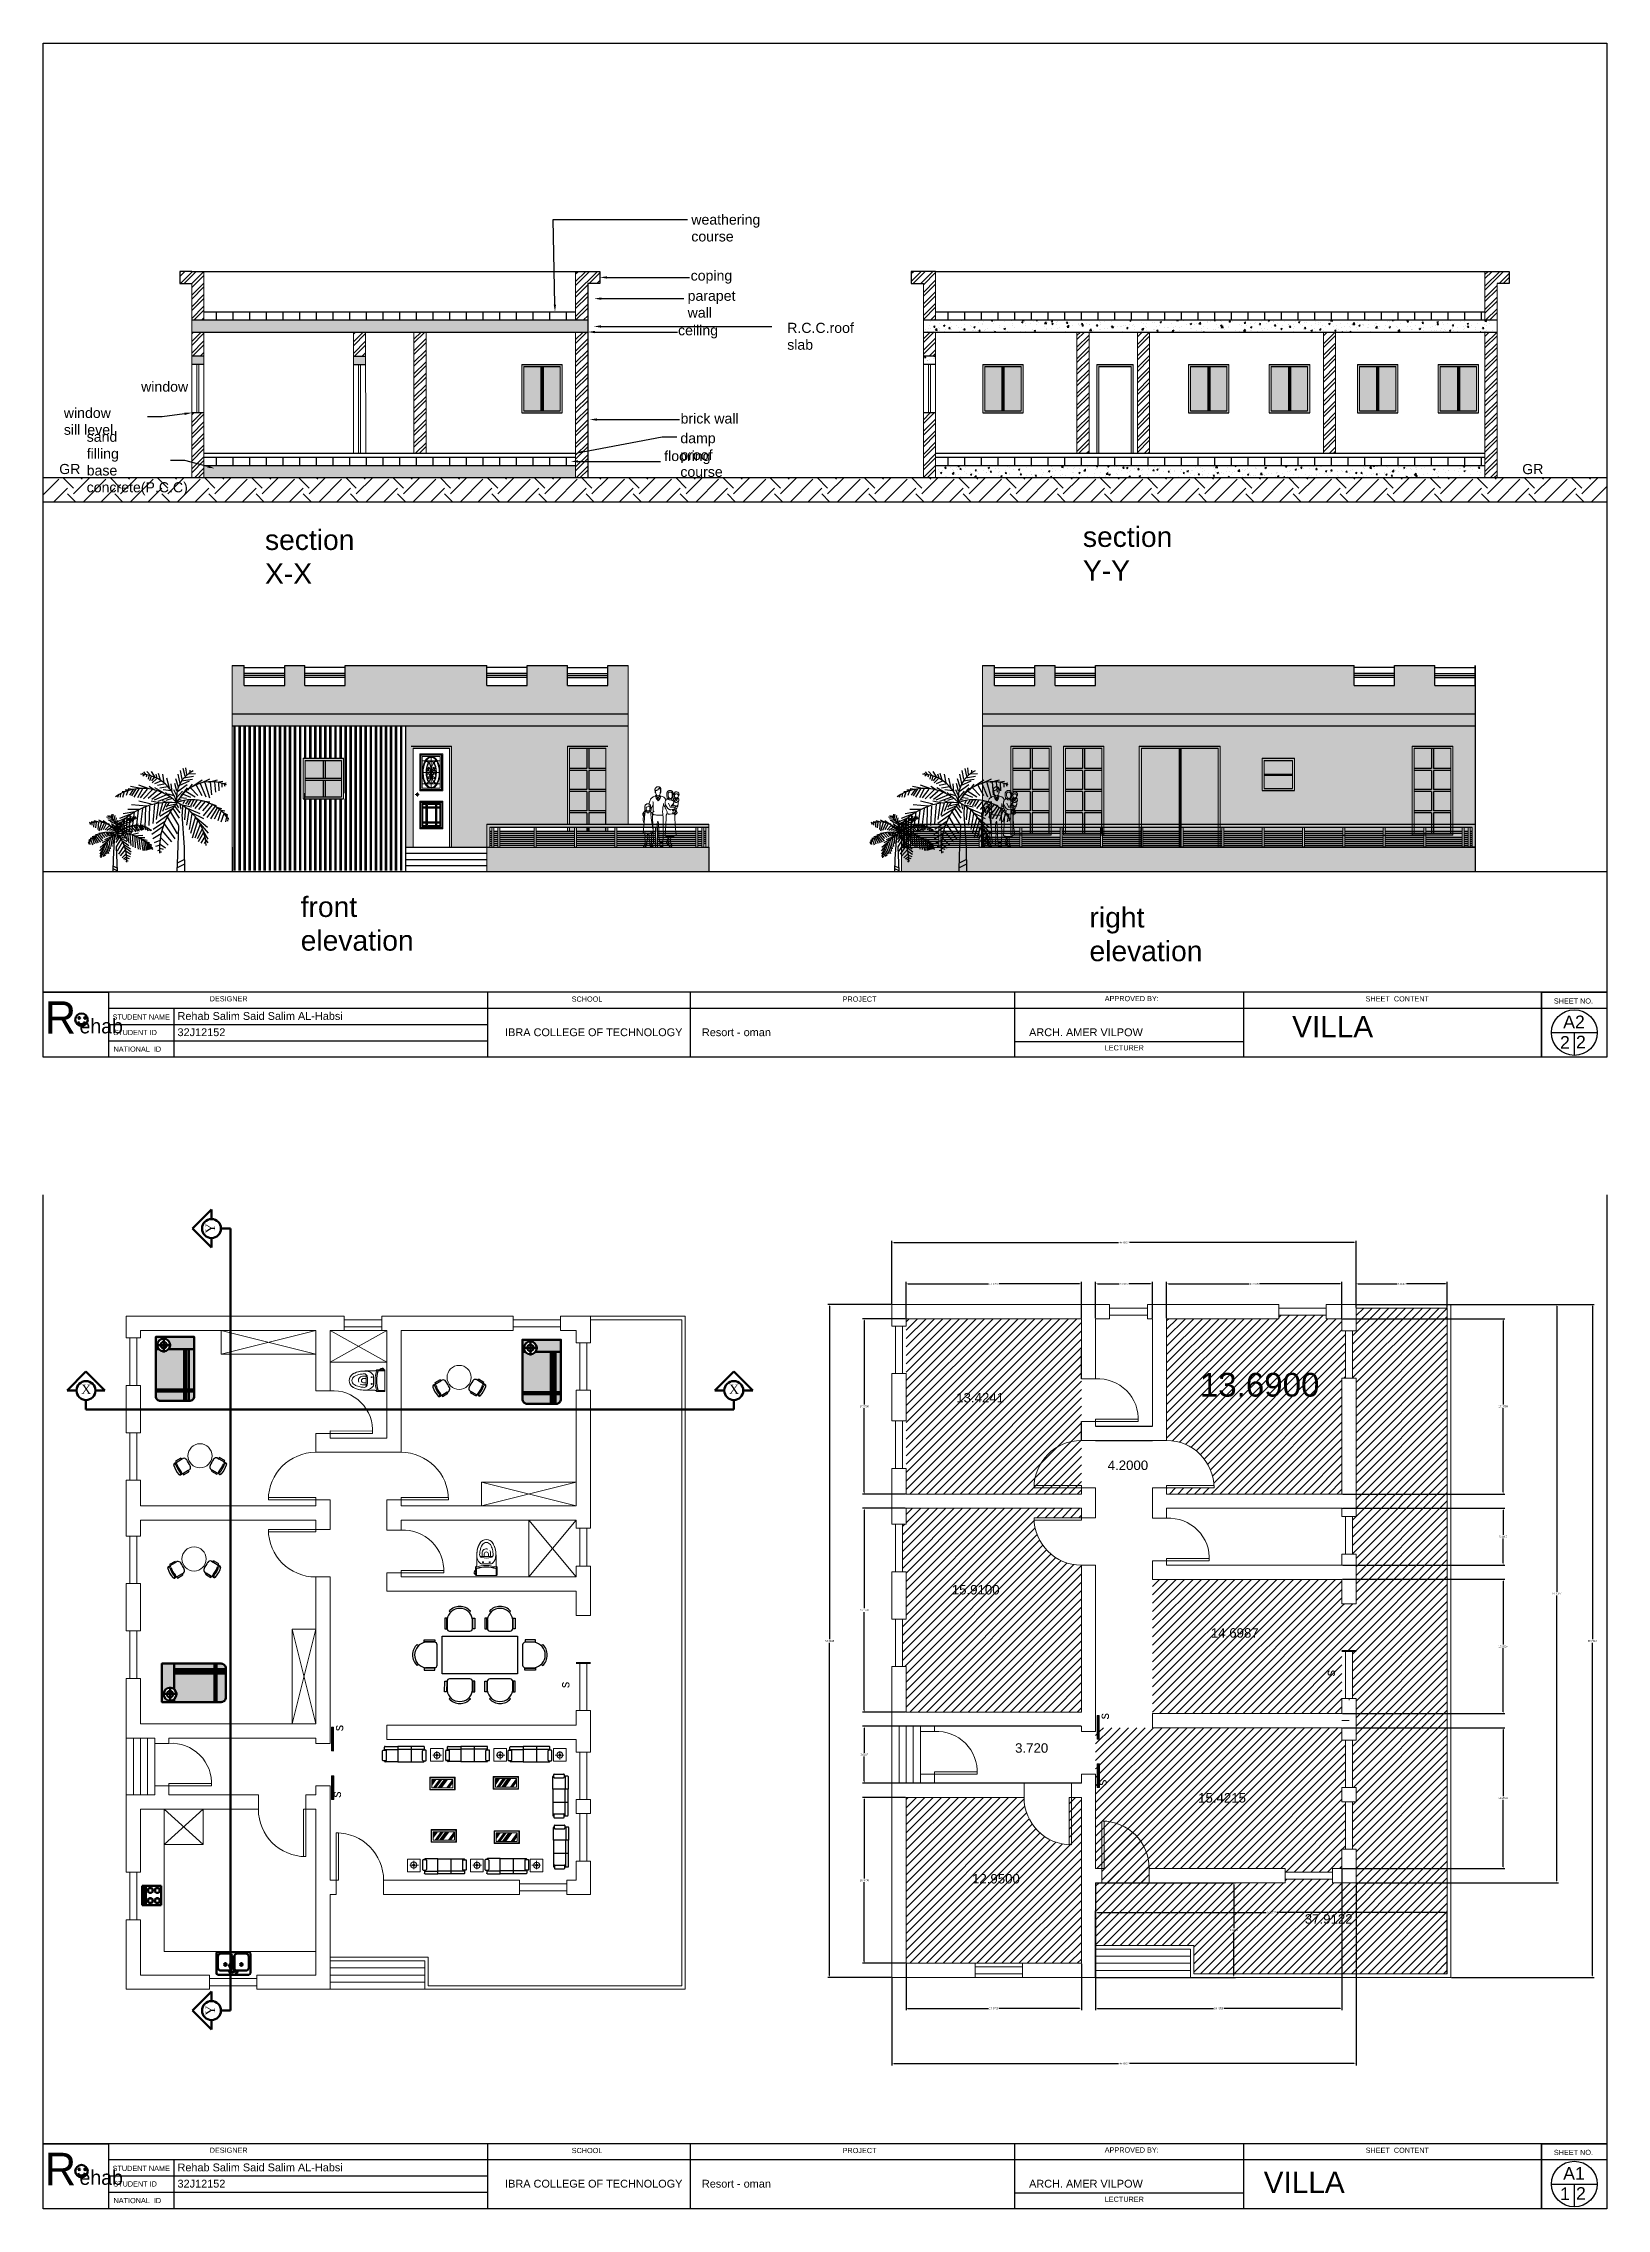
# Model space of a CAD drawing. Header units: inches. Extents: x -59 to 212, y 9 to 737.
# Drawn here: x 56.9 to 212, y 274.4 to 489 of the extents above; entities that cross this region are included whole.
import ezdxf
from ezdxf import colors
from ezdxf.entities.mleader import LeaderData, LeaderLine
from ezdxf.math import Vec2, Vec3

# ---------------------------------------------------------------- set-up
doc = ezdxf.new("R2010")
doc.units = ezdxf.units.IN
doc.header["$MEASUREMENT"] = 0
for name, pattern in [('ACAD_ISO02W100', [15, 12, -3]), ('HIDDEN', [0.375, 0.25, -0.125]), ('LÍNEAS_OCULTAS2', [4.7625, 3.175, -1.5875])]:
    doc.linetypes.add(name, pattern=pattern)
for name, color, linetype in [('1', 8, 'Continuous'), ('A_WALL_3D', 1, 'Continuous'), ('BN', 1, 'Continuous'), ('BODY', 7, 'Continuous'), ('COVER', 7, 'Continuous'), ('DIM', 3, 'Continuous'), ('FUR', 6, 'Continuous'), ('HIDDEN', 8, 'HIDDEN'), ('厨具', 2, 'Continuous')]:
    doc.layers.add(name, color=color, linetype=linetype)
for name, color, linetype, lineweight in [('30-ESC HUM', 251, 'Continuous', 0), ('arco', 51, 'LÍNEAS_OCULTAS2', 35), ('DOOR', 32, 'Continuous', 15), ('EJES', 2, 'Continuous', 100)]:
    doc.layers.add(name, color=color, linetype=linetype, lineweight=lineweight)
doc.styles.get("Standard").update_dxf_attribs({"font": 'arial.ttf'})
doc.styles.add('STYLUS', font='stylu.ttf')
doc.dimstyles.get("Standard").update_dxf_attribs({"dimtxt": 0.18, "dimasz": 0.18, "dimexe": 0.18, "dimexo": 0.0625, "dimgap": 0.09, "dimtad": 0, "dimtih": 1, "dimtoh": 1, "dimdec": 4, "dimzin": 0, "dimdsep": 46, "dimtxsty": 'Standard', "dimcen": 0.09, "dimadec": 0, "dimazin": 0, "dimtfac": 1, "dimtdec": 4, "dimtofl": 0, "dimtmove": 0, "dimatfit": 3, "dimfxl": 1, "dimtolj": 1, "dimtzin": 0, "dimarcsym": 0})
pattern_1 = [(45, (-45.1357, 149.7659), (-0.4151842, 0.4151842), [])]

msp = doc.modelspace()

# ---------------------------------------------------------------- texts
at = {"color": 18, "true_color": 0x000000}
for s, height, p in [('STUDENT NAME', 0.5153587, (63.79754, 392.25608)), ('DESIGNER', 0.515359, (73.42445, 394.06134)), ('SCHOOL', 0.515359, (109.32516, 394.03126)), ('PROJECT', 0.515359, (136.18945, 394.03126)), ('APPROVED BY:', 0.5153587, (162.18152, 394.08286)), ('SHEET  CONTENT', 0.5153587, (188.05515, 394.05466)), ('SHEET NO.', 0.515359, (206.72179, 393.84008)), ('STUDENT ID', 0.515359, (63.87146, 390.71945)), ('NATIONAL  ID', 0.5153587, (63.88994, 389.07202)), ('LECTURER', 0.515359, (162.18152, 389.19899)), ('DESIGNER', 0.515359, (73.42445, 279.94153)), ('SCHOOL', 0.515359, (109.32516, 279.91144)), ('PROJECT', 0.515359, (136.18945, 279.91144)), ('APPROVED BY:', 0.5153587, (162.18152, 279.96305)), ('SHEET  CONTENT', 0.5153587, (188.05515, 279.93484)), ('SHEET NO.', 0.515359, (206.72179, 279.72027)), ('STUDENT NAME', 0.5153587, (63.79754, 278.13627)), ('STUDENT ID', 0.515359, (63.87146, 276.59964)), ('NATIONAL  ID', 0.5153587, (63.88994, 274.95221)), ('LECTURER', 0.515359, (162.18152, 275.07918))]:
    msp.add_text(s, height=height, dxfattribs=at).set_placement(p)
at = {"color": 3}
for s, p in [('Rehab Salim Said Salim AL-Habsi', (70.23463, 392.22805)), ('32J12152', (70.23463, 390.61756)), ('IBRA COLLEGE OF TECHNOLOGY', (102.72313, 390.61409)), ('Resort - oman', (122.23642, 390.61409)), ('ARCH. AMER VILPOW', (154.68081, 390.61409)), ('32J12152', (70.23463, 276.49774)), ('Rehab Salim Said Salim AL-Habsi', (70.23463, 278.10824)), ('IBRA COLLEGE OF TECHNOLOGY', (102.72313, 276.49428)), ('Resort - oman', (122.23642, 276.49428)), ('ARCH. AMER VILPOW', (154.68081, 276.49428))]:
    msp.add_text(s, height=0.773038, dxfattribs=at).set_placement(p)
at = {"color": 5}
for p in [(180.76895, 390.50221), (177.94544, 275.96847)]:
    msp.add_text('VILLA', height=2.110335, dxfattribs=at).set_placement(p)
at = {"color": 1}
for s, p in [('2', (207.33502, 389.37035)), ('2', (208.91618, 389.40439)), ('1', (207.33502, 275.25053)), ('2', (208.91618, 275.28457))]:
    msp.add_text(s, height=1.25232, dxfattribs=at).set_placement(p)
at = {"color": 140}
for s, p in [('A2', (207.64617, 391.40042)), ('A1', (207.64617, 277.28061))]:
    msp.add_text(s, height=1.252322, dxfattribs=at).set_placement(p)
at = {"lineweight": 0, "attachment_point": 1}
for s, width, insert, char_height in [('weathering course', 6, (121.18348, 472.04807), 1.0015112), ('coping', 6, (121.12176, 466.5013), 1.001511), ('parapet wall', 6, (120.82026, 464.49765), 1.0015112), ('ceiling', 6, (119.87082, 461.07554), 1.001511), ('R.C.C.roof slab', 6, (130.69675, 461.31571), 1.0015112), ('window', 1.1811259, (66.62523, 455.4892), 1.001511), ('window sill level', 6, (58.96012, 452.88822), 1.0015112), ('brick wall', 6, (120.12157, 452.3368), 1.001511), ('sand filling base concrete(P.C.C)', 2.6012729, (61.2295, 450.52449), 1.0015112), ('flooring', 6, (118.49792, 448.61313), 1.001511), ('damp proof course', 6, (120.09985, 450.38516), 1.0015112), ('GR', 1.1811259, (58.50379, 447.32743), 1.001511), ('GR', 1.1811259, (203.58476, 447.31835), 1.001511), ('section X-X', 6, (78.91113, 440.80482), 2.0030223), ('section Y-Y', 6, (160.02047, 441.10643), 2.0030223), ('front elevation', 6, (82.45046, 404.43184), 2.0030223), ('right elevation', 6, (160.67125, 403.38728), 2.0030223), ('{\\fBlackadder ITC|b0|i0|c0|p82;ehab}', 2.1558242, (60.51569, 392.33432), 1.4471532), ('{\\fBlackadder ITC|b0|i0|c0|p82;ehab}', 2.1558242, (60.51569, 278.21451), 1.4471532)]:
    msp.add_mtext_dynamic_manual_height_columns(s, width=width, gutter_width=1, heights=[0], dxfattribs=dict(at, insert=insert, char_height=char_height))
at = {"color": 5, "lineweight": 0, "char_height": 3.2103233, "attachment_point": 1}
for insert in [(57.07579, 394.06352), (57.07579, 279.9437)]:
    msp.add_mtext_dynamic_manual_height_columns('{\\fBlackadder ITC|b0|i0|c0|p82;R}', width=2.1558242, gutter_width=1, heights=[0], dxfattribs=dict(at, insert=insert))
at = {"attachment_point": 1}
for s, insert, char_height, width in [(' 13.6900', (170.70317, 357.23826), 2.348636, 13.2454433), (' 13.4241', (147.08753, 355.25236), 0.939454, 5.1111195), ('4.2000', (162.47464, 348.55471), 0.939454, 4.131421), ('15.9100', (147.01537, 336.21882), 0.939454, 4.7652644), ('14.6987', (172.70635, 331.93658), 0.939454, 4.7686287), ('3.720', (153.2952, 320.53217), 0.939454, 3.32465), ('15.4215', (171.4444, 315.5934), 0.939454, 4.7760303), ('12.9500', (149.02333, 307.57341), 0.939454, 4.7652644), (' 37.9122', (181.65298, 303.59168), 0.939454, 5.2914486)]:
    msp.add_mtext(s, dxfattribs=dict(at, insert=insert, char_height=char_height, width=width))
at = {"color": 2, "lineweight": 0, "char_height": 0.93945, "attachment_point": 1, "rotation": 87.4517719, "style": 'STYLUS'}
for insert in [(108.1427, 326.02593), (184.06425, 327.19835), (85.71821, 321.75184), (161.63977, 322.92426), (85.49574, 315.16464), (161.41729, 316.33705)]:
    msp.add_mtext_dynamic_manual_height_columns('s', width=0.1453898, gutter_width=2.12639, heights=[0], dxfattribs=dict(at, insert=insert))
at = {"layer": 'arco', "color": 18, "true_color": 0x000000, "char_height": 0.9394545, "width": 0.5479471, "attachment_point": 1, "rotation": 90}
for s, insert in [('{\\fTimes New Roman|b0|i0|c0|p18;Y}', (73.01883, 371.05798)), ('\\pt0.54795;{\\fTimes New Roman|b0|i0|c0|p18;Y}', (73.01883, 293.54888))]:
    msp.add_mtext(s, dxfattribs=dict(at, insert=insert))
at = {"layer": 'arco', "color": 18, "true_color": 0x000000, "char_height": 0.9394545, "width": 0.5479471, "attachment_point": 1}
for insert in [(60.66942, 356.07696), (124.90892, 356.07696)]:
    msp.add_mtext('{\\fTimes New Roman|b0|i0|c0|p18;X}', dxfattribs=dict(at, insert=insert))

# ---------------------------------------------------------------- blocks, each defined once
blk = doc.blocks.new('SOFA3人')
for p, q in [((0, 2300), (490, 2300)), ((-80, 1500), (-80, 2170)), ((720, 1500), (-80, 1500)), ((720, 1500), (-80, 1500)), ((-80, 1500), (-80, 800)), ((-50, 2200), (-30, 2200)), ((-30, 2130), (-30, 2270)), ((0, 2100), (490, 2100)), ((520, 2270), (520, 2130)), ((520, 2200), (690, 2200)), ((570, 2200), (570, 1500)), ((570, 770), (570, 1500)), ((720, 2170), (720, 1500)), ((720, 800), (720, 1500)), ((-80, 800), (-80, 130)), ((720, 800), (-80, 800)), ((720, 800), (-80, 800)), ((-50, 100), (-30, 100)), ((-30, 170), (-30, 30)), ((0, 200), (490, 200)), ((0, 0), (490, 0)), ((520, 30), (520, 170)), ((520, 100), (690, 100)), ((570, 100), (570, 800)), ((720, 130), (720, 800))]:
    blk.add_line(p, q)
for centre, start, end in [((0, 2270), 90, 180), ((490, 2270), 0, 90), ((-50, 2170), 90, 180), ((0, 2130), 180, 270), ((490, 2130), 270, 0), ((690, 2170), 0, 90), ((-50, 130), 180, 270), ((0, 170), 90, 180), ((0, 30), 180, 270), ((490, 170), 0, 90), ((490, 30), 270, 0), ((690, 130), 270, 0)]:
    blk.add_arc(centre, 30, start, end)
blk = doc.blocks.new('A$C5C984DDA')
at = {"layer": 'FUR', "rotation": 90}
blk.add_blockref('SOFA3人', (2300, 80), dxfattribs=at)
blk = doc.blocks.new('CH4')
for p, q in [((-299, 257), (-300, 47)), ((-300, 47), (-260, 47)), ((-259, 257), (-299, 257)), ((-260, 47), (-259, 257)), ((-252, 230), (-252, 50)), ((-181, 370), (-210, 398)), ((-203, 0), (203, 0)), ((183, 370), (211, 397)), ((253, 116), (253, 230)), ((253, 50), (253, 116)), ((260, 46), (261, 256)), ((300, 46), (260, 46)), ((261, 256), (301, 256)), ((301, 256), (300, 46))]:
    blk.add_line(p, q)
for centre, radius, start, end in [((0, 195), 255, 7.7698, 172.01), ((0, 204), 286, 42.5533, 137.2265), ((-202, 50), 50, 179.8899, 269.8899), ((203, 50), 50, 269.8899, 359.8899)]:
    blk.add_arc(centre, radius, start, end)
blk = doc.blocks.new('MEET4')
at = {"layer": 'FUR'}
blk.add_lwpolyline([(-750, -375), (-750, 375), (750, 375), (750, -375)], close=True, dxfattribs=at)
for p in [(-400, 475), (400, 475)]:
    blk.add_blockref('CH4', p, dxfattribs=at)
for p, rotation in [((-850, 0), 90), ((850, 0), 270), ((-400, -475), 180), ((400, -475), 180)]:
    blk.add_blockref('CH4', p, dxfattribs=dict(at, rotation=rotation))
blk = doc.blocks.new('标准房1200床')
at = {"linetype": 'ACAD_ISO02W100', "lineweight": 100, "true_color": 0xcd6928}
h = blk.add_hatch(color=32, dxfattribs=at)
h.dxf.hatch_style = 1
h.paths.add_polyline_path([(-383, 798, -0.225056), (-456, 953, -0.225056), (-383, 1108), (-383, 1200), (-1641, 1200), (-1641, 313), (-383, 313)])
h.paths.add_polyline_path([(-383, 171), (-1641, 171), (-1641, 0), (-383, 0)])
h.paths.add_polyline_path([(-1701, 171), (-2000, 171), (-2000, 150, 0.414214), (-1850, 0), (-1701, 0)])
h.paths.add_polyline_path([(-1701, 1200), (-1850, 1200, 0.414214), (-2000, 1050), (-2000, 313), (-1701, 313)])
at = {"linetype": 'ACAD_ISO02W100', "lineweight": 100, "true_color": 0x642165}
h = blk.add_hatch(color=219, dxfattribs=at)
h.dxf.hatch_style = 1
h.paths.add_polyline_path([(-383, 246), (-1641, 246), (-1641, 171), (-383, 171)])
h.paths.add_polyline_path([(-383, 313), (-1641, 313), (-1641, 246), (-383, 246)])
h.paths.add_polyline_path([(-1641, 313), (-1701, 313), (-1701, 246), (-1641, 246)])
h.paths.add_polyline_path([(-1641, 246), (-1701, 246), (-1701, 171), (-1641, 171)])
h.paths.add_polyline_path([(-1641, 171), (-1701, 171), (-1701, 0), (-1641, 0)])
h.paths.add_polyline_path([(-1701, 246), (-2000, 246), (-2000, 171), (-1701, 171)])
h.paths.add_polyline_path([(-1701, 313), (-2000, 313), (-2000, 246), (-1701, 246)])
h.paths.add_polyline_path([(-1641, 1200), (-1701, 1200), (-1701, 313), (-1641, 313)])
h.paths.add_polyline_path([(0, 1200), (-383, 1200), (-383, 1108, -0.632579), (-56, 953, -0.632579), (-383, 798), (-383, 0), (0, 0)])
at = {"lineweight": 100}
for p, q in [((-1701, 0), (-1701, 1200)), ((-1641, 0), (-1641, 1200)), ((-489, 945), (-12, 945)), ((-383, 1200), (-383, 1108)), ((-383, 798), (-383, 0)), ((-257, 720), (-257, 1194)), ((-2000, 313), (-383, 313)), ((-2000, 246), (-383, 246)), ((-2000, 171), (-383, 171))]:
    blk.add_line(p, q, dxfattribs=at)
blk.add_lwpolyline([(-1850, 0), (0, 0), (0, 1200), (-1850, 1200, 0.414214), (-2000, 1050), (-2000, 150, 0.414214)], format="xyb", close=True, dxfattribs=at)
for radius in [200, 100]:
    blk.add_circle((-256, 953), radius, dxfattribs=at)
blk = doc.blocks.new('CH3')
for p, q in [((-259, 349), (-259, 141)), ((-218, 349), (-259, 349)), ((-218, 142), (-218, 349)), ((-218, 89), (-218, 163)), ((259, 350), (218, 350)), ((218, 350), (218, 142)), ((218, 87), (218, 162)), ((259, 142), (259, 350))]:
    blk.add_line(p, q)
at = {"linetype": 'Continuous'}
for p, q in [((-218, 141), (-259, 141)), ((259, 142), (218, 142))]:
    blk.add_line(p, q, dxfattribs=at)
for centre, radius, start, end in [((-163, 416), 55.3, 99.89884, 279.75221), ((-111, 115), 111, 193.25658, 265.9234), ((-166, 436), 35.2, 94.91276, 274.91276), ((0, -348), 836, 78.08993, 101.91007), ((-4, -349), 766, 78.01124, 101.98876), ((18, -535), 913, 91.15667, 100.87136), ((0, 1666), 1666, 265.9234, 274.0766), ((-18, -535), 913, 79.12864, 88.84333), ((111, 115), 111, 274.0766, 345.83344), ((163, 416), 55.3, 260.24779, 80.10116), ((159, 437), 36.2, 265.08724, 70.32125)]:
    blk.add_arc(centre, radius, start, end, dxfattribs=at)
for centre, start, end in [((-181, 309), 90.72261, 132.8382), ((180, 309), 47.1618, 87.57171)]:
    blk.add_arc(centre, 54.9, start, end)
blk = doc.blocks.new('Z1')
at = {"layer": '厨具', "color": 177, "lineweight": 100, "true_color": 0x293189}
for p, q in [((0, 0), (750, 0)), ((0, -750), (0, 0)), ((750, 0), (750, -750)), ((0, -50), (750, -50)), ((0, -150), (750, -150)), ((750, -750), (0, -750)), ((75, -325), (125, -325)), ((75, -600), (125, -600)), ((175, -225), (175, -275)), ((175, -425), (175, -375)), ((175, -500), (175, -550)), ((175, -700), (175, -650)), ((275, -325), (225, -325)), ((275, -600), (225, -600)), ((475, -325), (525, -325)), ((475, -600), (525, -600)), ((575, -225), (575, -275)), ((575, -425), (575, -375)), ((575, -500), (575, -550)), ((575, -700), (575, -650)), ((675, -325), (625, -325)), ((675, -600), (625, -600))]:
    blk.add_line(p, q, dxfattribs=at)
for centre, radius in [((100, -100), 25), ((175, -325), 100), ((175, -600), 100), ((175, -100), 25), ((275, -100), 25), ((350, -100), 25), ((575, -325), 100), ((575, -600), 100), ((550, -100), 25), ((650, -100), 25)]:
    blk.add_circle(centre, radius, dxfattribs=at)
blk = doc.blocks.new('XCP2')
at = {"layer": '厨具', "color": 177, "lineweight": 100, "true_color": 0x293189}
for p, q in [((0, 0), (0, -483)), ((800, 38), (38, 38)), ((838, -483), (838, 0)), ((38, -406), (38, -140)), ((38, -521), (800, -521)), ((114, -64), (318, -64)), ((318, -483), (114, -483)), ((380, -35), (307, -208)), ((307, -208), (328, -220)), ((328, -220), (441, -70)), ((394, -141), (394, -406)), ((417, -22), (434, -32)), ((444, -406), (444, -140)), ((521, -64), (724, -64)), ((724, -483), (521, -483)), ((800, -140), (800, -406))]:
    blk.add_line(p, q, dxfattribs=at)
for centre, radius in [((343, -25), 25.4), ((495, -25), 25.4), ((222, -216), 31.8), ((616, -216), 31.8)]:
    blk.add_circle(centre, radius, dxfattribs=at)
for centre, radius, start, end in [((38, 0), 38.1, 90, 180), ((800, 0), 38.1, 0, 90), ((38, -483), 38.1, 180, 270), ((114, -140), 76.2, 90, 180), ((114, -406), 76.2, 180, 270), ((318, -140), 76.2, 56.607, 90), ((318, -406), 76.2, 270, 0), ((404, -44), 25.4, 60, 159.4623), ((422, -54), 25.4, 320.5377, 60), ((521, -140), 76.2, 90, 180), ((521, -406), 76.2, 180, 270), ((724, -140), 76.2, 0, 90), ((724, -406), 76.2, 270, 0), ((800, -483), 38.1, 270, 0)]:
    blk.add_arc(centre, radius, start, end, dxfattribs=at)
blk = doc.blocks.new('*D98')
at = {"color": 0, "lineweight": -2, "transparency": 16777216}
for p, q in [((142.49, 362.67), (142.49, 366.25)), ((142.67, 366.07), (150.65, 366.07)), ((159.69, 366.07), (151.7, 366.07)), ((159.87, 362.67), (159.87, 366.25))]:
    blk.add_line(p, q, dxfattribs=at)
at = {"color": 0, "transparency": 16777216}
for points in [[(142.67, 366.1), (142.67, 366.04), (142.49, 366.07)], [(159.69, 366.1), (159.69, 366.04), (159.87, 366.07)]]:
    blk.add_solid(points, dxfattribs=at)
at = {"layer": 'Defpoints', "color": 0, "transparency": 16777216}
for p in [(159.87, 366.07), (142.49, 362.61), (159.87, 362.61)]:
    blk.add_point(p, dxfattribs=at)
at = {"color": 0, "lineweight": 0, "transparency": 16777216, "insert": (151.18, 366.07), "char_height": 0.18, "attachment_point": 5}
blk.add_mtext('\\A1;17.3799', dxfattribs=at)
blk = doc.blocks.new('*D99')
at = {"color": 0, "lineweight": -2, "transparency": 16777216}
for p, q in [((161.28, 362.67), (161.28, 366.25)), ((161.46, 366.07), (163.63, 366.07)), ((166.73, 366.07), (164.56, 366.07)), ((166.91, 362.67), (166.91, 366.25))]:
    blk.add_line(p, q, dxfattribs=at)
at = {"color": 0, "transparency": 16777216}
for points in [[(161.46, 366.1), (161.46, 366.04), (161.28, 366.07)], [(166.73, 366.1), (166.73, 366.04), (166.91, 366.07)]]:
    blk.add_solid(points, dxfattribs=at)
at = {"layer": 'Defpoints', "color": 0, "transparency": 16777216}
for p in [(166.91, 366.07), (161.28, 362.61), (166.91, 362.61)]:
    blk.add_point(p, dxfattribs=at)
at = {"color": 0, "lineweight": 0, "transparency": 16777216, "insert": (164.1, 366.07), "char_height": 0.18, "attachment_point": 5}
blk.add_mtext('\\A1;5.6367', dxfattribs=at)
blk = doc.blocks.new('*D100')
at = {"color": 0, "lineweight": -2, "transparency": 16777216}
for p, q in [((168.32, 362.67), (168.32, 366.25)), ((168.5, 366.07), (176.49, 366.07)), ((185.52, 366.07), (177.54, 366.07)), ((185.7, 362.67), (185.7, 366.25))]:
    blk.add_line(p, q, dxfattribs=at)
at = {"color": 0, "transparency": 16777216}
for points in [[(168.5, 366.1), (168.5, 366.04), (168.32, 366.07)], [(185.52, 366.1), (185.52, 366.04), (185.7, 366.07)]]:
    blk.add_solid(points, dxfattribs=at)
at = {"layer": 'Defpoints', "color": 0, "transparency": 16777216}
for p in [(185.7, 366.07), (168.32, 362.61), (185.7, 362.61)]:
    blk.add_point(p, dxfattribs=at)
at = {"color": 0, "lineweight": 0, "transparency": 16777216, "insert": (177.01, 366.07), "char_height": 0.18, "attachment_point": 5}
blk.add_mtext('\\A1;17.3799', dxfattribs=at)
blk = doc.blocks.new('*D101')
at = {"color": 0, "lineweight": -2, "transparency": 16777216}
for p, q in [((187.11, 363.73), (187.11, 366.25)), ((187.29, 366.07), (191.17, 366.07)), ((195.97, 366.07), (192.1, 366.07)), ((196.15, 363.73), (196.15, 366.25))]:
    blk.add_line(p, q, dxfattribs=at)
at = {"color": 0, "transparency": 16777216}
for points in [[(187.29, 366.1), (187.29, 366.04), (187.11, 366.07)], [(195.97, 366.1), (195.97, 366.04), (196.15, 366.07)]]:
    blk.add_solid(points, dxfattribs=at)
at = {"layer": 'Defpoints', "color": 0, "transparency": 16777216}
for p in [(196.15, 366.07), (187.11, 363.67), (196.15, 363.67)]:
    blk.add_point(p, dxfattribs=at)
at = {"color": 0, "lineweight": 0, "transparency": 16777216, "insert": (191.63, 366.07), "char_height": 0.18, "attachment_point": 5}
blk.add_mtext('\\A1;9.0422', dxfattribs=at)
blk = doc.blocks.new('*D102')
at = {"color": 0, "lineweight": -2, "transparency": 16777216}
for p, q in [((142.43, 362.61), (138.16, 362.61)), ((138.34, 362.43), (138.34, 354.1)), ((138.34, 345.41), (138.34, 353.74)), ((142.43, 345.23), (138.16, 345.23))]:
    blk.add_line(p, q, dxfattribs=at)
at = {"color": 0, "transparency": 16777216}
for points in [[(138.31, 362.43), (138.37, 362.43), (138.34, 362.61)], [(138.31, 345.41), (138.37, 345.41), (138.34, 345.23)]]:
    blk.add_solid(points, dxfattribs=at)
at = {"layer": 'Defpoints', "color": 0, "transparency": 16777216}
for p in [(142.49, 362.61), (138.34, 345.23), (142.49, 345.23)]:
    blk.add_point(p, dxfattribs=at)
at = {"color": 0, "lineweight": 0, "transparency": 16777216, "insert": (138.34, 353.92), "char_height": 0.18, "attachment_point": 5}
blk.add_mtext('\\A1;17.3799', dxfattribs=at)
blk = doc.blocks.new('*D103')
at = {"color": 0, "lineweight": -2, "transparency": 16777216}
for p, q in [((142.43, 343.82), (138.16, 343.82)), ((138.34, 343.64), (138.34, 333.91)), ((138.34, 323.8), (138.34, 333.54)), ((142.43, 323.62), (138.16, 323.62))]:
    blk.add_line(p, q, dxfattribs=at)
at = {"color": 0, "transparency": 16777216}
for points in [[(138.31, 343.64), (138.37, 343.64), (138.34, 343.82)], [(138.31, 323.8), (138.37, 323.8), (138.34, 323.62)]]:
    blk.add_solid(points, dxfattribs=at)
at = {"layer": 'Defpoints', "color": 0, "transparency": 16777216}
for p in [(142.49, 343.82), (138.34, 323.62), (142.49, 323.62)]:
    blk.add_point(p, dxfattribs=at)
at = {"color": 0, "lineweight": 0, "transparency": 16777216, "insert": (138.34, 333.72), "char_height": 0.18, "attachment_point": 5}
blk.add_mtext('\\A1;20.1983', dxfattribs=at)
blk = doc.blocks.new('*D104')
at = {"color": 0, "lineweight": -2, "transparency": 16777216}
for p, q in [((159.81, 322.21), (138.16, 322.21)), ((138.34, 322.03), (138.34, 319.58)), ((138.34, 316.76), (138.34, 319.21)), ((159.81, 316.58), (138.16, 316.58))]:
    blk.add_line(p, q, dxfattribs=at)
at = {"color": 0, "transparency": 16777216}
for points in [[(138.31, 322.03), (138.37, 322.03), (138.34, 322.21)], [(138.31, 316.76), (138.37, 316.76), (138.34, 316.58)]]:
    blk.add_solid(points, dxfattribs=at)
at = {"layer": 'Defpoints', "color": 0, "transparency": 16777216}
for p in [(159.87, 322.21), (138.34, 316.58), (159.87, 316.58)]:
    blk.add_point(p, dxfattribs=at)
at = {"color": 0, "lineweight": 0, "transparency": 16777216, "insert": (138.34, 319.4), "char_height": 0.18, "attachment_point": 5}
blk.add_mtext('\\A1;5.6367', dxfattribs=at)
blk = doc.blocks.new('*D105')
at = {"color": 0, "lineweight": -2, "transparency": 16777216}
for p, q in [((142.43, 315.17), (138.16, 315.17)), ((138.34, 314.99), (138.34, 307.13)), ((138.34, 298.91), (138.34, 306.77)), ((142.43, 298.73), (138.16, 298.73))]:
    blk.add_line(p, q, dxfattribs=at)
at = {"color": 0, "transparency": 16777216}
for points in [[(138.31, 314.99), (138.37, 314.99), (138.34, 315.17)], [(138.31, 298.91), (138.37, 298.91), (138.34, 298.73)]]:
    blk.add_solid(points, dxfattribs=at)
at = {"layer": 'Defpoints', "color": 0, "transparency": 16777216}
for p in [(142.49, 315.17), (138.34, 298.73), (142.49, 298.73)]:
    blk.add_point(p, dxfattribs=at)
at = {"color": 0, "lineweight": 0, "transparency": 16777216, "insert": (138.34, 306.95), "char_height": 0.18, "attachment_point": 5}
blk.add_mtext('\\A1;16.4405', dxfattribs=at)
blk = doc.blocks.new('*D106')
at = {"color": 0, "lineweight": -2, "transparency": 16777216}
for p, q in [((142.49, 298.67), (142.49, 294.08)), ((159.87, 298.67), (159.87, 294.08)), ((142.67, 294.26), (150.65, 294.26)), ((159.69, 294.26), (151.7, 294.26))]:
    blk.add_line(p, q, dxfattribs=at)
at = {"color": 0, "transparency": 16777216}
for points in [[(142.67, 294.29), (142.67, 294.23), (142.49, 294.26)], [(159.69, 294.29), (159.69, 294.23), (159.87, 294.26)]]:
    blk.add_solid(points, dxfattribs=at)
at = {"layer": 'Defpoints', "color": 0, "transparency": 16777216}
for p in [(142.49, 298.73), (159.87, 298.73), (159.87, 294.26)]:
    blk.add_point(p, dxfattribs=at)
at = {"color": 0, "lineweight": 0, "transparency": 16777216, "insert": (151.18, 294.26), "char_height": 0.18, "attachment_point": 5}
blk.add_mtext('\\A1;17.3799', dxfattribs=at)
blk = doc.blocks.new('*D107')
at = {"color": 0, "lineweight": -2, "transparency": 16777216}
for p, q in [((185.7, 308.06), (185.7, 294.08)), ((161.28, 306.65), (161.28, 294.08)), ((161.46, 294.26), (172.96, 294.26)), ((185.52, 294.26), (174.03, 294.26))]:
    blk.add_line(p, q, dxfattribs=at)
at = {"color": 0, "transparency": 16777216}
for points in [[(161.46, 294.29), (161.46, 294.23), (161.28, 294.26)], [(185.52, 294.29), (185.52, 294.23), (185.7, 294.26)]]:
    blk.add_solid(points, dxfattribs=at)
at = {"layer": 'Defpoints', "color": 0, "transparency": 16777216}
for p in [(185.7, 308.12), (161.28, 306.71), (185.7, 294.26)]:
    blk.add_point(p, dxfattribs=at)
at = {"color": 0, "lineweight": 0, "transparency": 16777216, "insert": (173.49, 294.26), "char_height": 0.18, "attachment_point": 5}
blk.add_mtext('\\A1;24.4258', dxfattribs=at)
blk = doc.blocks.new('*D108')
at = {"color": 0, "lineweight": -2, "transparency": 16777216}
for p, q in [((185.77, 322.07), (201.87, 322.07)), ((201.69, 321.89), (201.69, 315.28)), ((201.69, 308.3), (201.69, 314.92)), ((185.77, 308.12), (201.87, 308.12))]:
    blk.add_line(p, q, dxfattribs=at)
at = {"color": 0, "transparency": 16777216}
for points in [[(201.66, 321.89), (201.72, 321.89), (201.69, 322.07)], [(201.66, 308.3), (201.72, 308.3), (201.69, 308.12)]]:
    blk.add_solid(points, dxfattribs=at)
at = {"layer": 'Defpoints', "color": 0, "transparency": 16777216}
for p in [(185.7, 322.07), (201.69, 322.07), (185.7, 308.12)]:
    blk.add_point(p, dxfattribs=at)
at = {"color": 0, "lineweight": 0, "transparency": 16777216, "insert": (201.69, 315.1), "char_height": 0.18, "attachment_point": 5}
blk.add_mtext('\\A1;13.9518', dxfattribs=at)
blk = doc.blocks.new('*D109')
at = {"color": 0, "lineweight": -2, "transparency": 16777216}
for p, q in [((185.77, 336.78), (201.87, 336.78)), ((201.69, 336.6), (201.69, 330.31)), ((201.69, 323.66), (201.69, 329.95)), ((185.77, 323.48), (201.87, 323.48))]:
    blk.add_line(p, q, dxfattribs=at)
at = {"color": 0, "transparency": 16777216}
for points in [[(201.66, 336.6), (201.72, 336.6), (201.69, 336.78)], [(201.66, 323.66), (201.72, 323.66), (201.69, 323.48)]]:
    blk.add_solid(points, dxfattribs=at)
at = {"layer": 'Defpoints', "color": 0, "transparency": 16777216}
for p in [(185.7, 336.78), (201.69, 336.78), (185.7, 323.48)]:
    blk.add_point(p, dxfattribs=at)
at = {"color": 0, "lineweight": 0, "transparency": 16777216, "insert": (201.69, 330.13), "char_height": 0.18, "attachment_point": 5}
blk.add_mtext('\\A1;13.2924', dxfattribs=at)
blk = doc.blocks.new('*D97')
at = {"color": 0, "lineweight": -2, "transparency": 16777216}
for p, q in [((185.77, 343.82), (201.87, 343.82)), ((201.69, 343.64), (201.69, 341.19)), ((201.69, 338.37), (201.69, 340.82)), ((185.77, 338.19), (201.87, 338.19))]:
    blk.add_line(p, q, dxfattribs=at)
at = {"color": 0, "transparency": 16777216}
for points in [[(201.66, 343.64), (201.72, 343.64), (201.69, 343.82)], [(201.66, 338.37), (201.72, 338.37), (201.69, 338.19)]]:
    blk.add_solid(points, dxfattribs=at)
at = {"layer": 'Defpoints', "color": 0, "transparency": 16777216}
for p in [(185.7, 343.82), (201.69, 343.82), (185.7, 338.19)]:
    blk.add_point(p, dxfattribs=at)
at = {"color": 0, "lineweight": 0, "transparency": 16777216, "insert": (201.69, 341), "char_height": 0.18, "attachment_point": 5}
blk.add_mtext('\\A1;5.6367', dxfattribs=at)
blk = doc.blocks.new('*D110')
at = {"color": 0, "lineweight": -2, "transparency": 16777216}
for p, q in [((185.77, 362.61), (201.87, 362.61)), ((201.69, 362.43), (201.69, 354.1)), ((201.69, 345.41), (201.69, 353.74)), ((185.77, 345.23), (201.87, 345.23))]:
    blk.add_line(p, q, dxfattribs=at)
at = {"color": 0, "transparency": 16777216}
for points in [[(201.66, 362.43), (201.72, 362.43), (201.69, 362.61)], [(201.66, 345.41), (201.72, 345.41), (201.69, 345.23)]]:
    blk.add_solid(points, dxfattribs=at)
at = {"layer": 'Defpoints', "color": 0, "transparency": 16777216}
for p in [(185.7, 362.61), (201.69, 362.61), (185.7, 345.23)]:
    blk.add_point(p, dxfattribs=at)
at = {"color": 0, "lineweight": 0, "transparency": 16777216, "insert": (201.69, 353.92), "char_height": 0.18, "attachment_point": 5}
blk.add_mtext('\\A1;17.3799', dxfattribs=at)
blk = doc.blocks.new('*D111')
at = {"color": 0, "lineweight": -2, "transparency": 16777216}
for p, q in [((187.11, 306.65), (187.11, 288.61)), ((141.08, 297.26), (141.08, 288.61)), ((141.26, 288.79), (163.56, 288.79)), ((186.93, 288.79), (164.63, 288.79))]:
    blk.add_line(p, q, dxfattribs=at)
at = {"color": 0, "transparency": 16777216}
for points in [[(141.26, 288.82), (141.26, 288.76), (141.08, 288.79)], [(186.93, 288.82), (186.93, 288.76), (187.11, 288.79)]]:
    blk.add_solid(points, dxfattribs=at)
at = {"layer": 'Defpoints', "color": 0, "transparency": 16777216}
for p in [(187.11, 306.71), (141.08, 297.32), (187.11, 288.79)]:
    blk.add_point(p, dxfattribs=at)
at = {"color": 0, "lineweight": 0, "transparency": 16777216, "insert": (164.1, 288.79), "char_height": 0.18, "attachment_point": 5}
blk.add_mtext('\\A1;46.0333', dxfattribs=at)
blk = doc.blocks.new('*D112')
at = {"color": 0, "lineweight": -2, "transparency": 16777216}
for p, q in [((141.02, 364.02), (134.72, 364.02)), ((134.9, 363.84), (134.9, 330.85)), ((134.9, 297.5), (134.9, 330.49)), ((141.02, 297.32), (134.72, 297.32))]:
    blk.add_line(p, q, dxfattribs=at)
at = {"color": 0, "transparency": 16777216}
for points in [[(134.87, 363.84), (134.93, 363.84), (134.9, 364.02)], [(134.87, 297.5), (134.93, 297.5), (134.9, 297.32)]]:
    blk.add_solid(points, dxfattribs=at)
at = {"layer": 'Defpoints', "color": 0, "transparency": 16777216}
for p in [(134.9, 364.02), (141.08, 364.02), (141.08, 297.32)]:
    blk.add_point(p, dxfattribs=at)
at = {"color": 0, "lineweight": 0, "transparency": 16777216, "insert": (134.9, 330.67), "char_height": 0.18, "attachment_point": 5}
blk.add_mtext('\\A1;66.7013', dxfattribs=at)
blk = doc.blocks.new('*D113')
at = {"color": 0, "lineweight": -2, "transparency": 16777216}
for p, q in [((141.08, 364.08), (141.08, 370.34)), ((141.26, 370.16), (163.56, 370.16)), ((186.93, 370.16), (164.63, 370.16)), ((187.11, 364.08), (187.11, 370.34))]:
    blk.add_line(p, q, dxfattribs=at)
at = {"color": 0, "transparency": 16777216}
for points in [[(141.26, 370.19), (141.26, 370.13), (141.08, 370.16)], [(186.93, 370.19), (186.93, 370.13), (187.11, 370.16)]]:
    blk.add_solid(points, dxfattribs=at)
at = {"layer": 'Defpoints', "color": 0, "transparency": 16777216}
for p in [(187.11, 370.16), (141.08, 364.02), (187.11, 364.02)]:
    blk.add_point(p, dxfattribs=at)
at = {"color": 0, "lineweight": 0, "transparency": 16777216, "insert": (164.1, 370.16), "char_height": 0.18, "attachment_point": 5}
blk.add_mtext('\\A1;46.0333', dxfattribs=at)
blk = doc.blocks.new('*D114')
at = {"color": 0, "lineweight": -2, "transparency": 16777216}
for p, q in [((187.18, 364.02), (207.19, 364.02)), ((207.01, 363.84), (207.01, 335.55)), ((207.01, 306.89), (207.01, 335.19)), ((187.18, 306.71), (207.19, 306.71))]:
    blk.add_line(p, q, dxfattribs=at)
at = {"color": 0, "transparency": 16777216}
for points in [[(206.98, 363.84), (207.04, 363.84), (207.01, 364.02)], [(206.98, 306.89), (207.04, 306.89), (207.01, 306.71)]]:
    blk.add_solid(points, dxfattribs=at)
at = {"layer": 'Defpoints', "color": 0, "transparency": 16777216}
for p in [(187.11, 364.02), (187.11, 306.71), (207.01, 306.71)]:
    blk.add_point(p, dxfattribs=at)
at = {"color": 0, "lineweight": 0, "transparency": 16777216, "insert": (207.01, 335.37), "char_height": 0.18, "attachment_point": 5}
blk.add_mtext('\\A1;57.3067', dxfattribs=at)
blk = doc.blocks.new('*D115')
at = {"color": 0, "lineweight": -2, "transparency": 16777216}
for p, q in [((161.34, 306.71), (175.16, 306.71)), ((174.98, 306.53), (174.98, 302.2)), ((174.98, 297.5), (174.98, 301.83)), ((161.34, 297.32), (175.16, 297.32))]:
    blk.add_line(p, q, dxfattribs=at)
at = {"color": 0, "transparency": 16777216}
for points in [[(174.95, 306.53), (175.01, 306.53), (174.98, 306.71)], [(174.95, 297.5), (175.01, 297.5), (174.98, 297.32)]]:
    blk.add_solid(points, dxfattribs=at)
at = {"layer": 'Defpoints', "color": 0, "transparency": 16777216}
for p in [(161.28, 306.71), (174.98, 306.71), (161.28, 297.32)]:
    blk.add_point(p, dxfattribs=at)
at = {"color": 0, "lineweight": 0, "transparency": 16777216, "insert": (174.98, 302.02), "char_height": 0.18, "attachment_point": 5}
blk.add_mtext('\\A1;9.3945', dxfattribs=at)
blk = doc.blocks.new('*D116')
at = {"color": 0, "lineweight": -2, "transparency": 16777216}
for p, q in [((161.28, 297.38), (161.28, 303.93)), ((161.46, 303.75), (178.18, 303.75)), ((195.97, 303.75), (179.25, 303.75)), ((196.15, 297.73), (196.15, 303.93))]:
    blk.add_line(p, q, dxfattribs=at)
at = {"color": 0, "transparency": 16777216}
for points in [[(161.46, 303.78), (161.46, 303.72), (161.28, 303.75)], [(195.97, 303.78), (195.97, 303.72), (196.15, 303.75)]]:
    blk.add_solid(points, dxfattribs=at)
at = {"layer": 'Defpoints', "color": 0, "transparency": 16777216}
for p in [(161.28, 303.75), (161.28, 297.32), (196.15, 297.67)]:
    blk.add_point(p, dxfattribs=at)
at = {"color": 0, "lineweight": 0, "transparency": 16777216, "insert": (178.72, 303.75), "char_height": 0.18, "attachment_point": 5}
blk.add_mtext('\\A1;34.8772', dxfattribs=at)
blk = doc.blocks.new('*D117')
at = {"color": 0, "lineweight": -2, "transparency": 16777216}
for p, q in [((196.57, 364.02), (210.72, 364.02)), ((210.54, 363.84), (210.54, 330.85)), ((210.54, 297.5), (210.54, 330.49)), ((196.57, 297.32), (210.72, 297.32))]:
    blk.add_line(p, q, dxfattribs=at)
at = {"color": 0, "transparency": 16777216}
for points in [[(210.51, 363.84), (210.57, 363.84), (210.54, 364.02)], [(210.51, 297.5), (210.57, 297.5), (210.54, 297.32)]]:
    blk.add_solid(points, dxfattribs=at)
at = {"layer": 'Defpoints', "color": 0, "transparency": 16777216}
for p in [(196.51, 364.02), (196.51, 297.32), (210.54, 297.32)]:
    blk.add_point(p, dxfattribs=at)
at = {"color": 0, "lineweight": 0, "transparency": 16777216, "insert": (210.54, 330.67), "char_height": 0.18, "attachment_point": 5}
blk.add_mtext('\\A1;66.7013', dxfattribs=at)
blk = doc.blocks.new('A$C48E30447')
at = {"layer": '30-ESC HUM'}
for p, q in [((0.125, 1.339), (0.137, 1.341)), ((0.137, 1.341), (0.146, 1.343)), ((0.146, 1.343), (0.156, 1.343)), ((0.156, 1.343), (0.163, 1.343)), ((0.163, 1.343), (0.173, 1.341)), ((0.173, 1.341), (0.183, 1.341)), ((0.183, 1.341), (0.19, 1.337)), ((0.185, 1.343), (0.202, 1.391)), ((0.202, 1.391), (0.215, 1.425)), ((0.215, 1.425), (0.225, 1.45)), ((0.225, 1.45), (0.238, 1.483)), ((0.238, 1.483), (0.246, 1.496)), ((0.246, 1.496), (0.254, 1.508)), ((0.254, 1.508), (0.273, 1.525)), ((0.273, 1.525), (0.294, 1.541)), ((0.294, 1.541), (0.321, 1.556)), ((0.314, 1.389), (0.312, 1.416)), ((0.315, 1.348), (0.314, 1.389)), ((0.319, 1.327), (0.315, 1.348)), ((0.321, 1.556), (0.394, 1.589)), ((0.373, 1.781), (0.375, 1.798)), ((0.373, 1.769), (0.373, 1.781)), ((0.375, 1.758), (0.373, 1.769)), ((0.375, 1.798), (0.379, 1.81)), ((0.377, 1.75), (0.375, 1.758)), ((0.375, 1.733), (0.377, 1.735)), ((0.375, 1.723), (0.375, 1.733)), ((0.377, 1.706), (0.375, 1.723)), ((0.379, 1.741), (0.377, 1.75)), ((0.379, 1.7), (0.377, 1.706)), ((0.379, 1.81), (0.383, 1.819)), ((0.39, 1.725), (0.379, 1.741)), ((0.381, 1.693), (0.379, 1.7)), ((0.387, 1.685), (0.381, 1.693)), ((0.383, 1.819), (0.387, 1.827)), ((0.387, 1.827), (0.396, 1.841)), ((0.394, 1.752), (0.39, 1.725)), ((0.39, 1.719), (0.39, 1.71)), ((0.39, 1.71), (0.392, 1.693)), ((0.402, 1.596), (0.39, 1.571)), ((0.39, 1.571), (0.402, 1.544)), ((0.392, 1.693), (0.394, 1.679)), ((0.398, 1.744), (0.394, 1.752)), ((0.394, 1.679), (0.396, 1.669)), ((0.394, 1.589), (0.404, 1.596)), ((0.396, 1.841), (0.414, 1.852)), ((0.396, 1.669), (0.412, 1.635)), ((0.404, 1.75), (0.398, 1.744)), ((0.402, 1.544), (0.408, 1.531)), ((0.414, 1.756), (0.404, 1.75)), ((0.404, 1.596), (0.404, 1.589)), ((0.408, 1.531), (0.415, 1.514)), ((0.412, 1.604), (0.41, 1.6)), ((0.41, 1.6), (0.414, 1.591)), ((0.419, 1.616), (0.412, 1.633)), ((0.412, 1.633), (0.412, 1.625)), ((0.412, 1.625), (0.412, 1.621)), ((0.412, 1.621), (0.412, 1.604)), ((0.414, 1.852), (0.423, 1.858)), ((0.417, 1.764), (0.414, 1.756)), ((0.414, 1.591), (0.417, 1.583)), ((0.415, 1.514), (0.431, 1.489)), ((0.421, 1.76), (0.417, 1.764)), ((0.417, 1.583), (0.423, 1.573)), ((0.429, 1.602), (0.419, 1.616)), ((0.425, 1.758), (0.421, 1.76)), ((0.423, 1.858), (0.435, 1.864)), ((0.423, 1.573), (0.431, 1.562)), ((0.429, 1.758), (0.425, 1.758)), ((0.435, 1.76), (0.429, 1.758)), ((0.435, 1.596), (0.429, 1.602)), ((0.431, 1.562), (0.435, 1.556)), ((0.452, 1.519), (0.431, 1.489)), ((0.431, 1.489), (0.442, 1.475)), ((0.435, 1.864), (0.452, 1.868)), ((0.44, 1.762), (0.435, 1.76)), ((0.446, 1.589), (0.435, 1.596)), ((0.435, 1.556), (0.44, 1.55)), ((0.444, 1.766), (0.44, 1.762)), ((0.44, 1.55), (0.446, 1.544)), ((0.442, 1.475), (0.452, 1.462)), ((0.448, 1.768), (0.444, 1.766)), ((0.458, 1.585), (0.446, 1.589)), ((0.446, 1.544), (0.454, 1.543)), ((0.446, 1.512), (0.452, 1.519)), ((0.452, 1.769), (0.448, 1.768)), ((0.452, 1.868), (0.464, 1.87)), ((0.456, 1.773), (0.452, 1.769)), ((0.452, 1.519), (0.464, 1.539)), ((0.464, 1.494), (0.452, 1.519)), ((0.452, 1.462), (0.464, 1.494)), ((0.475, 1.435), (0.452, 1.464)), ((0.454, 1.543), (0.462, 1.541)), ((0.464, 1.779), (0.456, 1.773)), ((0.475, 1.585), (0.458, 1.585)), ((0.458, 1.527), (0.464, 1.539)), ((0.464, 1.87), (0.481, 1.868)), ((0.469, 1.787), (0.464, 1.779)), ((0.464, 1.539), (0.489, 1.539)), ((0.475, 1.794), (0.469, 1.787)), ((0.481, 1.804), (0.475, 1.794)), ((0.489, 1.589), (0.475, 1.585)), ((0.496, 1.458), (0.475, 1.435)), ((0.481, 1.868), (0.492, 1.866)), ((0.5, 1.819), (0.481, 1.804)), ((0.496, 1.593), (0.489, 1.589)), ((0.489, 1.539), (0.5, 1.519)), ((0.489, 1.494), (0.494, 1.508)), ((0.494, 1.481), (0.489, 1.494)), ((0.492, 1.866), (0.504, 1.864)), ((0.494, 1.508), (0.5, 1.519)), ((0.498, 1.471), (0.494, 1.481)), ((0.504, 1.6), (0.496, 1.593)), ((0.498, 1.55), (0.506, 1.56)), ((0.502, 1.464), (0.498, 1.471)), ((0.508, 1.825), (0.5, 1.819)), ((0.5, 1.519), (0.506, 1.508)), ((0.512, 1.477), (0.502, 1.464)), ((0.504, 1.864), (0.515, 1.86)), ((0.512, 1.61), (0.504, 1.6)), ((0.506, 1.56), (0.514, 1.569)), ((0.506, 1.508), (0.512, 1.498)), ((0.514, 1.827), (0.508, 1.825)), ((0.519, 1.627), (0.512, 1.61)), ((0.512, 1.498), (0.517, 1.489)), ((0.517, 1.487), (0.512, 1.477)), ((0.515, 1.829), (0.514, 1.827)), ((0.514, 1.569), (0.517, 1.581)), ((0.515, 1.86), (0.525, 1.854)), ((0.519, 1.825), (0.515, 1.829)), ((0.517, 1.581), (0.521, 1.596)), ((0.517, 1.489), (0.517, 1.487)), ((0.527, 1.818), (0.519, 1.825)), ((0.519, 1.627), (0.531, 1.652)), ((0.519, 1.625), (0.519, 1.627)), ((0.521, 1.606), (0.519, 1.625)), ((0.519, 1.489), (0.533, 1.521)), ((0.521, 1.608), (0.521, 1.606)), ((0.521, 1.596), (0.521, 1.608)), ((0.546, 1.569), (0.523, 1.608)), ((0.525, 1.854), (0.533, 1.848)), ((0.531, 1.81), (0.527, 1.818)), ((0.533, 1.793), (0.531, 1.81)), ((0.531, 1.652), (0.537, 1.668)), ((0.533, 1.848), (0.542, 1.839)), ((0.537, 1.781), (0.533, 1.793)), ((0.533, 1.521), (0.54, 1.546)), ((0.539, 1.769), (0.537, 1.781)), ((0.539, 1.693), (0.537, 1.675)), ((0.537, 1.675), (0.544, 1.683)), ((0.537, 1.668), (0.537, 1.666)), ((0.54, 1.764), (0.539, 1.769)), ((0.54, 1.719), (0.539, 1.693)), ((0.539, 1.593), (0.631, 1.554)), ((0.542, 1.752), (0.54, 1.764)), ((0.54, 1.727), (0.542, 1.752)), ((0.544, 1.729), (0.54, 1.725)), ((0.54, 1.725), (0.54, 1.727)), ((0.54, 1.546), (0.546, 1.569)), ((0.542, 1.839), (0.548, 1.827)), ((0.548, 1.733), (0.544, 1.729)), ((0.544, 1.683), (0.548, 1.693)), ((0.548, 1.827), (0.552, 1.819)), ((0.55, 1.739), (0.548, 1.733)), ((0.548, 1.693), (0.55, 1.704)), ((0.554, 1.75), (0.55, 1.739)), ((0.552, 1.71), (0.55, 1.725)), ((0.55, 1.704), (0.552, 1.71)), ((0.552, 1.819), (0.556, 1.81)), ((0.558, 1.76), (0.554, 1.75)), ((0.556, 1.81), (0.558, 1.8)), ((0.558, 1.8), (0.56, 1.787)), ((0.56, 1.769), (0.558, 1.76)), ((0.56, 1.787), (0.56, 1.777)), ((0.56, 1.777), (0.56, 1.769)), ((0.631, 1.554), (0.648, 1.544)), ((0.637, 1.337), (0.637, 1.354)), ((0.637, 1.354), (0.637, 1.319)), ((0.648, 1.544), (0.66, 1.539)), ((0.66, 1.539), (0.671, 1.527)), ((0.671, 1.527), (0.677, 1.521)), ((0.677, 1.521), (0.689, 1.508)), ((0.685, 1.339), (0.689, 1.385)), ((0.689, 1.508), (0.694, 1.498)), ((0.689, 1.385), (0.69, 1.402)), ((0.689, 1.396), (0.689, 1.385)), ((0.69, 1.402), (0.694, 1.419)), ((0.694, 1.498), (0.698, 1.489)), ((0.694, 1.419), (0.696, 1.431)), ((0.696, 1.431), (0.698, 1.441)), ((0.698, 1.489), (0.702, 1.473)), ((0.698, 1.441), (0.702, 1.446)), ((0.702, 1.473), (0.706, 1.456)), ((0.702, 1.446), (0.706, 1.452)), ((0.706, 1.452), (0.71, 1.456)), ((0.71, 1.456), (0.714, 1.46)), ((0.714, 1.46), (0.721, 1.466)), ((0.721, 1.466), (0.731, 1.471)), ((0.731, 1.471), (0.798, 1.506)), ((0.739, 1.669), (0.737, 1.658)), ((0.737, 1.658), (0.737, 1.644)), ((0.737, 1.644), (0.739, 1.627)), ((0.742, 1.683), (0.739, 1.669)), ((0.739, 1.627), (0.74, 1.604)), ((0.74, 1.604), (0.742, 1.573)), ((0.748, 1.694), (0.742, 1.683)), ((0.742, 1.573), (0.746, 1.544)), ((0.746, 1.508), (0.744, 1.5)), ((0.744, 1.5), (0.756, 1.502)), ((0.746, 1.544), (0.746, 1.527)), ((0.746, 1.527), (0.746, 1.508)), ((0.754, 1.704), (0.748, 1.694)), ((0.76, 1.714), (0.754, 1.704)), ((0.756, 1.502), (0.767, 1.504)), ((0.765, 1.721), (0.76, 1.714)), ((0.773, 1.729), (0.765, 1.721)), ((0.767, 1.504), (0.773, 1.506)), ((0.783, 1.737), (0.773, 1.729)), ((0.773, 1.506), (0.779, 1.508)), ((0.779, 1.641), (0.777, 1.625)), ((0.777, 1.625), (0.779, 1.602)), ((0.781, 1.654), (0.779, 1.641)), ((0.779, 1.602), (0.781, 1.585)), ((0.779, 1.508), (0.785, 1.512)), ((0.783, 1.664), (0.781, 1.654)), ((0.781, 1.585), (0.785, 1.571)), ((0.796, 1.744), (0.783, 1.737)), ((0.787, 1.671), (0.783, 1.664)), ((0.785, 1.571), (0.789, 1.56)), ((0.785, 1.512), (0.789, 1.516)), ((0.789, 1.677), (0.787, 1.671)), ((0.792, 1.683), (0.789, 1.677)), ((0.789, 1.56), (0.796, 1.546)), ((0.789, 1.516), (0.794, 1.521)), ((0.833, 1.266), (0.789, 1.36)), ((0.796, 1.687), (0.792, 1.683)), ((0.794, 1.521), (0.796, 1.525)), ((0.796, 1.502), (0.794, 1.496)), ((0.794, 1.496), (0.794, 1.491)), ((0.794, 1.491), (0.796, 1.487)), ((0.802, 1.748), (0.796, 1.744)), ((0.804, 1.694), (0.796, 1.687)), ((0.796, 1.546), (0.8, 1.541)), ((0.796, 1.525), (0.798, 1.533)), ((0.798, 1.506), (0.796, 1.502)), ((0.796, 1.487), (0.8, 1.479)), ((0.8, 1.519), (0.798, 1.504)), ((0.8, 1.541), (0.804, 1.535)), ((0.8, 1.479), (0.808, 1.473)), ((0.808, 1.75), (0.802, 1.748)), ((0.812, 1.698), (0.804, 1.694)), ((0.804, 1.535), (0.806, 1.531)), ((0.806, 1.531), (0.817, 1.521)), ((0.816, 1.752), (0.808, 1.75)), ((0.808, 1.473), (0.816, 1.469)), ((0.819, 1.702), (0.812, 1.698)), ((0.825, 1.754), (0.816, 1.752)), ((0.816, 1.469), (0.823, 1.468)), ((0.817, 1.521), (0.829, 1.514)), ((0.829, 1.704), (0.819, 1.702)), ((0.823, 1.468), (0.835, 1.464)), ((0.841, 1.756), (0.825, 1.754)), ((0.842, 1.706), (0.829, 1.704)), ((0.829, 1.514), (0.837, 1.512)), ((0.835, 1.464), (0.846, 1.464)), ((0.837, 1.512), (0.846, 1.51)), ((0.858, 1.754), (0.841, 1.756)), ((0.858, 1.704), (0.842, 1.706)), ((0.846, 1.51), (0.858, 1.51)), ((0.846, 1.464), (0.86, 1.464)), ((0.869, 1.752), (0.858, 1.754)), ((0.866, 1.702), (0.858, 1.704)), ((0.858, 1.51), (0.869, 1.512)), ((0.86, 1.464), (0.867, 1.468)), ((0.875, 1.698), (0.866, 1.702)), ((0.867, 1.468), (0.873, 1.469)), ((0.879, 1.748), (0.869, 1.752)), ((0.869, 1.512), (0.881, 1.519)), ((0.873, 1.469), (0.875, 1.473)), ((0.885, 1.693), (0.875, 1.698)), ((0.875, 1.473), (0.908, 1.448)), ((0.889, 1.743), (0.879, 1.748)), ((0.879, 1.473), (0.881, 1.496)), ((0.881, 1.519), (0.887, 1.525)), ((0.881, 1.496), (0.885, 1.512)), ((0.891, 1.687), (0.885, 1.693)), ((0.885, 1.519), (0.885, 1.516)), ((0.885, 1.516), (0.896, 1.516)), ((0.887, 1.525), (0.892, 1.531)), ((0.898, 1.737), (0.889, 1.743)), ((0.896, 1.679), (0.891, 1.687)), ((0.892, 1.531), (0.898, 1.541)), ((0.902, 1.668), (0.896, 1.679)), ((0.896, 1.516), (0.904, 1.518)), ((0.908, 1.729), (0.898, 1.737)), ((0.898, 1.541), (0.902, 1.55)), ((0.906, 1.656), (0.902, 1.668)), ((0.902, 1.55), (0.906, 1.56)), ((0.904, 1.518), (0.91, 1.519)), ((0.908, 1.644), (0.906, 1.656)), ((0.906, 1.56), (0.908, 1.569)), ((0.914, 1.721), (0.908, 1.729)), ((0.91, 1.629), (0.908, 1.644)), ((0.908, 1.569), (0.91, 1.581)), ((0.91, 1.61), (0.91, 1.629)), ((0.91, 1.593), (0.91, 1.61)), ((0.91, 1.581), (0.91, 1.593)), ((0.91, 1.519), (0.916, 1.521)), ((0.954, 1.473), (0.91, 1.448)), ((0.91, 1.448), (0.944, 1.421)), ((0.917, 1.716), (0.914, 1.721)), ((0.916, 1.521), (0.919, 1.525)), ((0.923, 1.708), (0.917, 1.716)), ((0.919, 1.525), (0.921, 1.527)), ((0.921, 1.527), (0.925, 1.533)), ((0.927, 1.7), (0.923, 1.708)), ((0.925, 1.533), (0.929, 1.539)), ((0.931, 1.685), (0.927, 1.7)), ((0.929, 1.539), (0.931, 1.546)), ((0.933, 1.669), (0.931, 1.685)), ((0.931, 1.546), (0.933, 1.556)), ((0.931, 1.331), (0.937, 1.343)), ((0.937, 1.633), (0.933, 1.669)), ((0.933, 1.556), (0.937, 1.573)), ((0.939, 1.604), (0.937, 1.633)), ((0.937, 1.573), (0.939, 1.604)), ((0.937, 1.343), (0.96, 1.371)), ((0.944, 1.421), (0.956, 1.41)), ((0.956, 1.506), (0.95, 1.496)), ((0.95, 1.496), (0.95, 1.485)), ((0.95, 1.485), (0.954, 1.473)), ((0.954, 1.473), (0.964, 1.46)), ((0.962, 1.512), (0.956, 1.506)), ((0.956, 1.41), (0.969, 1.454)), ((0.96, 1.408), (0.956, 1.41)), ((0.96, 1.402), (0.96, 1.408)), ((0.96, 1.371), (0.96, 1.402)), ((0.96, 1.371), (0.971, 1.379)), ((0.971, 1.379), (0.96, 1.371)), ((0.962, 1.652), (0.966, 1.664)), ((0.962, 1.643), (0.962, 1.652)), ((0.971, 1.65), (0.962, 1.643)), ((0.969, 1.516), (0.962, 1.512)), ((0.964, 1.46), (0.969, 1.458)), ((0.966, 1.664), (0.971, 1.675)), ((0.969, 1.627), (0.971, 1.639)), ((0.971, 1.616), (0.969, 1.627)), ((0.977, 1.518), (0.969, 1.516)), ((0.969, 1.454), (0.971, 1.456)), ((0.971, 1.456), (0.969, 1.456)), ((0.969, 1.456), (0.977, 1.45)), ((0.971, 1.675), (0.981, 1.687)), ((0.971, 1.644), (0.977, 1.656)), ((0.977, 1.656), (0.971, 1.65)), ((0.971, 1.639), (0.971, 1.644)), ((0.977, 1.621), (0.979, 1.631)), ((0.977, 1.61), (0.977, 1.621)), ((0.977, 1.593), (0.977, 1.61)), ((0.979, 1.573), (0.977, 1.593)), ((0.983, 1.516), (0.977, 1.518)), ((0.977, 1.45), (0.981, 1.439)), ((0.979, 1.631), (0.983, 1.639)), ((0.983, 1.556), (0.979, 1.573)), ((0.981, 1.698), (0.989, 1.704)), ((0.991, 1.7), (0.981, 1.698)), ((0.981, 1.687), (0.989, 1.693)), ((0.981, 1.439), (0.983, 1.431)), ((0.983, 1.639), (0.989, 1.646)), ((0.989, 1.546), (0.983, 1.556)), ((0.987, 1.514), (0.983, 1.516)), ((0.983, 1.431), (0.991, 1.414)), ((0.994, 1.508), (0.987, 1.514)), ((0.989, 1.704), (0.996, 1.706)), ((0.989, 1.693), (1, 1.698)), ((0.989, 1.646), (0.996, 1.65)), ((0.992, 1.539), (0.989, 1.546)), ((1, 1.698), (0.991, 1.7)), ((0.996, 1.519), (0.991, 1.512)), ((0.991, 1.414), (1.004, 1.394)), ((1, 1.533), (0.992, 1.539)), ((0.998, 1.504), (0.994, 1.508)), ((0.996, 1.706), (1.004, 1.706)), ((0.996, 1.65), (1, 1.633)), ((1, 1.502), (0.998, 1.504)), ((1, 1.698), (1.006, 1.696)), ((1, 1.633), (1.006, 1.639)), ((1.006, 1.529), (1, 1.533)), ((1.002, 1.5), (1, 1.502)), ((1.016, 1.496), (1, 1.496)), ((1.002, 1.716), (1.016, 1.718)), ((1.008, 1.71), (1.002, 1.716)), ((1.002, 1.496), (1.002, 1.5)), ((1.004, 1.491), (1.002, 1.496)), ((1.004, 1.706), (1.014, 1.704)), ((1.008, 1.479), (1.004, 1.491)), ((1.004, 1.394), (1.017, 1.387)), ((1.006, 1.696), (1.01, 1.694)), ((1.006, 1.639), (1.012, 1.644)), ((1.014, 1.527), (1.006, 1.529)), ((1.014, 1.704), (1.008, 1.71)), ((1.01, 1.462), (1.008, 1.479)), ((1.019, 1.454), (1.01, 1.462)), ((1.012, 1.644), (1.017, 1.648)), ((1.027, 1.523), (1.014, 1.527)), ((1.016, 1.718), (1.027, 1.716)), ((1.027, 1.493), (1.016, 1.496)), ((1.017, 1.648), (1.023, 1.65)), ((1.017, 1.387), (1.027, 1.381)), ((1.027, 1.448), (1.019, 1.454)), ((1.023, 1.65), (1.029, 1.65)), ((1.027, 1.716), (1.039, 1.714)), ((1.039, 1.523), (1.027, 1.523)), ((1.035, 1.5), (1.027, 1.493)), ((1.033, 1.437), (1.027, 1.448)), ((1.027, 1.381), (1.033, 1.379)), ((1.029, 1.65), (1.037, 1.652)), ((1.039, 1.443), (1.033, 1.437)), ((1.033, 1.379), (1.042, 1.383)), ((1.044, 1.508), (1.035, 1.5)), ((1.037, 1.652), (1.05, 1.65)), ((1.039, 1.714), (1.05, 1.71)), ((1.05, 1.525), (1.039, 1.523)), ((1.039, 1.504), (1.044, 1.508)), ((1.048, 1.45), (1.039, 1.443)), ((1.05, 1.71), (1.042, 1.716)), ((1.042, 1.716), (1.054, 1.712)), ((1.042, 1.383), (1.067, 1.402)), ((1.056, 1.514), (1.044, 1.508)), ((1.048, 1.468), (1.046, 1.456)), ((1.046, 1.456), (1.048, 1.45)), ((1.05, 1.475), (1.048, 1.468)), ((1.05, 1.65), (1.056, 1.65)), ((1.056, 1.527), (1.05, 1.525)), ((1.054, 1.481), (1.05, 1.475)), ((1.054, 1.712), (1.067, 1.708)), ((1.058, 1.489), (1.054, 1.481)), ((1.056, 1.65), (1.062, 1.648)), ((1.062, 1.531), (1.056, 1.527)), ((1.073, 1.519), (1.056, 1.514)), ((1.073, 1.496), (1.058, 1.489)), ((1.062, 1.648), (1.067, 1.644)), ((1.069, 1.533), (1.062, 1.531)), ((1.067, 1.708), (1.077, 1.704)), ((1.067, 1.644), (1.073, 1.639)), ((1.067, 1.402), (1.079, 1.414)), ((1.075, 1.537), (1.069, 1.533)), ((1.073, 1.639), (1.077, 1.633)), ((1.089, 1.521), (1.073, 1.519)), ((1.085, 1.498), (1.073, 1.496)), ((1.081, 1.543), (1.075, 1.537)), ((1.077, 1.704), (1.089, 1.696)), ((1.077, 1.633), (1.083, 1.625)), ((1.079, 1.414), (1.089, 1.439)), ((1.089, 1.439), (1.079, 1.414)), ((1.079, 1.414), (1.085, 1.404)), ((1.085, 1.548), (1.081, 1.543)), ((1.083, 1.625), (1.085, 1.616)), ((1.085, 1.616), (1.087, 1.602)), ((1.087, 1.55), (1.085, 1.548)), ((1.096, 1.496), (1.085, 1.498)), ((1.085, 1.404), (1.091, 1.396)), ((1.087, 1.602), (1.092, 1.608)), ((1.091, 1.56), (1.087, 1.55)), ((1.087, 1.539), (1.087, 1.543)), ((1.089, 1.535), (1.087, 1.539)), ((1.089, 1.696), (1.096, 1.691)), ((1.094, 1.521), (1.089, 1.521)), ((1.094, 1.569), (1.091, 1.56)), ((1.091, 1.396), (1.094, 1.373)), ((1.092, 1.608), (1.098, 1.614)), ((1.1, 1.593), (1.094, 1.569)), ((1.098, 1.518), (1.094, 1.521)), ((1.094, 1.373), (1.096, 1.356)), ((1.096, 1.356), (1.094, 1.337)), ((1.096, 1.691), (1.102, 1.681)), ((1.104, 1.494), (1.096, 1.496)), ((1.098, 1.614), (1.1, 1.593)), ((1.1, 1.514), (1.098, 1.518)), ((1.108, 1.596), (1.1, 1.589)), ((1.104, 1.508), (1.1, 1.514)), ((1.1, 1.404), (1.106, 1.416)), ((1.102, 1.681), (1.108, 1.673)), ((1.106, 1.496), (1.104, 1.508)), ((1.106, 1.493), (1.104, 1.494)), ((1.11, 1.489), (1.106, 1.493)), ((1.106, 1.416), (1.112, 1.431)), ((1.108, 1.673), (1.112, 1.664)), ((1.112, 1.602), (1.108, 1.596)), ((1.114, 1.471), (1.11, 1.489)), ((1.112, 1.664), (1.116, 1.65)), ((1.116, 1.612), (1.112, 1.602)), ((1.112, 1.431), (1.114, 1.448)), ((1.114, 1.46), (1.114, 1.471)), ((1.114, 1.448), (1.114, 1.46)), ((1.116, 1.65), (1.117, 1.639)), ((1.117, 1.621), (1.116, 1.612)), ((1.117, 1.639), (1.119, 1.631)), ((1.119, 1.631), (1.117, 1.621)), ((0, 1.037), (0.002, 1.046)), ((0, 1.031), (0, 1.037)), ((0.002, 1.025), (0, 1.031)), ((0, 1.004), (0.002, 1.012)), ((0.002, 0.998), (0, 1.004)), ((0.002, 1.046), (0.006, 1.054)), ((0.002, 1.019), (0.002, 1.025)), ((0.006, 1.012), (0.002, 1.019)), ((0.002, 1.012), (0.002, 1.017)), ((0.002, 1.017), (0.006, 1.012)), ((0.004, 0.989), (0.002, 0.998)), ((0.008, 0.983), (0.004, 0.989)), ((0.006, 1.054), (0.015, 1.069)), ((0.04, 0.752), (0.006, 0.458)), ((0.012, 0.977), (0.008, 0.983)), ((0.017, 0.973), (0.012, 0.977)), ((0.015, 0.966), (0.012, 0.877)), ((0.012, 0.877), (0.012, 0.823)), ((0.012, 0.823), (0.013, 0.812)), ((0.013, 0.812), (0.017, 0.8)), ((0.015, 1.069), (0.021, 1.081)), ((0.021, 0.971), (0.017, 0.973)), ((0.017, 0.8), (0.021, 0.787)), ((0.021, 1.081), (0.031, 1.089)), ((0.027, 0.996), (0.021, 1)), ((0.021, 1), (0.027, 0.996)), ((0.025, 0.973), (0.021, 0.971)), ((0.021, 0.787), (0.027, 0.771)), ((0.027, 0.975), (0.025, 0.973)), ((0.031, 1.042), (0.027, 1.037)), ((0.027, 1.037), (0.033, 1.035)), ((0.031, 0.992), (0.027, 0.996)), ((0.027, 0.996), (0.029, 0.991)), ((0.029, 0.985), (0.027, 0.975)), ((0.027, 0.771), (0.033, 0.762)), ((0.029, 0.991), (0.029, 0.985)), ((0.031, 1.089), (0.05, 1.108)), ((0.033, 1.048), (0.031, 1.042)), ((0.035, 0.989), (0.031, 0.992)), ((0.035, 1.052), (0.033, 1.048)), ((0.033, 1.035), (0.037, 1.029)), ((0.033, 0.762), (0.037, 0.758)), ((0.038, 1.054), (0.035, 1.052)), ((0.038, 0.989), (0.035, 0.989)), ((0.037, 1.029), (0.04, 1.025)), ((0.042, 1.05), (0.038, 1.054)), ((0.04, 0.989), (0.038, 0.989)), ((0.056, 1.042), (0.04, 0.752)), ((0.04, 1.025), (0.044, 1.019)), ((0.044, 0.991), (0.04, 0.989)), ((0.046, 1.042), (0.042, 1.05)), ((0.044, 1.019), (0.046, 1.01)), ((0.046, 0.996), (0.044, 0.991)), ((0.046, 1.041), (0.048, 1.042)), ((0.048, 1.042), (0.046, 1.042)), ((0.046, 1.01), (0.046, 1.004)), ((0.046, 1.004), (0.046, 0.996)), ((0.05, 1.108), (0.073, 1.125)), ((0.063, 1.05), (0.056, 1.042)), ((0.06, 1.179), (0.062, 1.194)), ((0.062, 1.154), (0.06, 1.179)), ((0.062, 1.206), (0.063, 1.225)), ((0.062, 1.194), (0.062, 1.206)), ((0.063, 1.146), (0.062, 1.154)), ((0.063, 1.266), (0.067, 1.283)), ((0.063, 1.248), (0.063, 1.266)), ((0.063, 1.225), (0.063, 1.248)), ((0.067, 1.137), (0.063, 1.146)), ((0.067, 1.06), (0.063, 1.05)), ((0.067, 1.283), (0.073, 1.296)), ((0.069, 1.131), (0.067, 1.137)), ((0.071, 1.073), (0.067, 1.06)), ((0.071, 1.129), (0.069, 1.131)), ((0.075, 1.127), (0.071, 1.129)), ((0.073, 1.085), (0.071, 1.073)), ((0.073, 1.296), (0.079, 1.308)), ((0.117, 1.116), (0.073, 1.091)), ((0.073, 1.091), (0.073, 1.085)), ((0.079, 1.121), (0.075, 1.127)), ((0.079, 1.308), (0.085, 1.314)), ((0.085, 1.121), (0.079, 1.121)), ((0.085, 1.314), (0.09, 1.319)), ((0.096, 1.119), (0.085, 1.121)), ((0.09, 1.319), (0.098, 1.325)), ((0.108, 1.121), (0.096, 1.119)), ((0.098, 1.325), (0.108, 1.331)), ((0.102, 1.237), (0.1, 1.194)), ((0.1, 1.194), (0.102, 1.167)), ((0.123, 1.244), (0.102, 1.239)), ((0.102, 1.239), (0.102, 1.237)), ((0.102, 1.167), (0.104, 1.16)), ((0.104, 1.16), (0.106, 1.154)), ((0.106, 1.154), (0.108, 1.148)), ((0.108, 1.331), (0.115, 1.335)), ((0.108, 1.148), (0.112, 1.142)), ((0.112, 1.142), (0.119, 1.133)), ((0.115, 1.335), (0.125, 1.339)), ((0.119, 1.125), (0.117, 1.119)), ((0.119, 1.114), (0.117, 1.116)), ((0.117, 1.096), (0.119, 1.104)), ((0.119, 1.089), (0.117, 1.096)), ((0.119, 1.133), (0.125, 1.127)), ((0.119, 1.127), (0.119, 1.125)), ((0.119, 1.104), (0.119, 1.114)), ((0.121, 1.083), (0.119, 1.089)), ((0.125, 1.079), (0.121, 1.083)), ((0.146, 1.254), (0.123, 1.244)), ((0.125, 1.127), (0.131, 1.123)), ((0.129, 1.075), (0.125, 1.079)), ((0.135, 1.071), (0.129, 1.075)), ((0.131, 1.123), (0.14, 1.117)), ((0.144, 1.069), (0.135, 1.071)), ((0.14, 1.117), (0.148, 1.116)), ((0.152, 1.067), (0.144, 1.069)), ((0.167, 1.262), (0.146, 1.254)), ((0.148, 1.116), (0.158, 1.114)), ((0.163, 1.067), (0.152, 1.067)), ((0.158, 1.114), (0.165, 1.114)), ((0.169, 1.067), (0.163, 1.067)), ((0.165, 1.114), (0.177, 1.117)), ((0.181, 1.271), (0.167, 1.262)), ((0.177, 1.069), (0.169, 1.067)), ((0.177, 1.117), (0.183, 1.119)), ((0.183, 1.073), (0.177, 1.069)), ((0.192, 1.277), (0.181, 1.271)), ((0.183, 1.119), (0.188, 1.123)), ((0.188, 1.077), (0.183, 1.073)), ((0.188, 1.123), (0.196, 1.131)), ((0.192, 1.083), (0.188, 1.077)), ((0.19, 1.337), (0.2, 1.335)), ((0.198, 1.279), (0.192, 1.277)), ((0.196, 1.091), (0.192, 1.083)), ((0.196, 1.131), (0.204, 1.141)), ((0.196, 1.119), (0.196, 1.096)), ((0.248, 1.091), (0.196, 1.119)), ((0.196, 1.096), (0.196, 1.091)), ((0.204, 1.277), (0.198, 1.279)), ((0.2, 1.335), (0.208, 1.329)), ((0.208, 1.275), (0.204, 1.277)), ((0.204, 1.141), (0.21, 1.152)), ((0.208, 1.329), (0.215, 1.323)), ((0.21, 1.273), (0.208, 1.275)), ((0.215, 1.119), (0.208, 1.117)), ((0.212, 1.267), (0.21, 1.273)), ((0.21, 1.152), (0.215, 1.166)), ((0.213, 1.264), (0.212, 1.267)), ((0.213, 1.254), (0.213, 1.264)), ((0.213, 1.242), (0.213, 1.254)), ((0.215, 1.231), (0.213, 1.242)), ((0.215, 1.323), (0.221, 1.317)), ((0.219, 1.206), (0.215, 1.231)), ((0.215, 1.166), (0.217, 1.177)), ((0.221, 1.121), (0.215, 1.119)), ((0.217, 1.177), (0.219, 1.185)), ((0.219, 1.185), (0.219, 1.206)), ((0.221, 1.317), (0.227, 1.31)), ((0.229, 1.123), (0.221, 1.121)), ((0.227, 1.31), (0.233, 1.3)), ((0.235, 1.127), (0.229, 1.123)), ((0.233, 1.3), (0.237, 1.289)), ((0.242, 1.135), (0.235, 1.127)), ((0.237, 1.289), (0.24, 1.281)), ((0.24, 1.281), (0.24, 1.271)), ((0.24, 1.271), (0.242, 1.248)), ((0.242, 1.248), (0.244, 1.225)), ((0.246, 1.141), (0.242, 1.135)), ((0.244, 1.225), (0.246, 1.216)), ((0.246, 1.216), (0.248, 1.2)), ((0.252, 1.192), (0.246, 1.192)), ((0.25, 1.148), (0.246, 1.141)), ((0.248, 1.2), (0.25, 1.194)), ((0.25, 1.031), (0.248, 1.091)), ((0.25, 1.194), (0.254, 1.185)), ((0.252, 1.154), (0.25, 1.148)), ((0.26, 0.906), (0.25, 1.031)), ((0.319, 1.325), (0.252, 1.192)), ((0.254, 1.16), (0.252, 1.154)), ((0.254, 1.185), (0.254, 1.173)), ((0.254, 1.173), (0.254, 1.16)), ((0.254, 1.089), (0.265, 1.083)), ((0.279, 0.765), (0.26, 0.906)), ((0.265, 1.083), (0.271, 1.079)), ((0.271, 1.079), (0.277, 1.073)), ((0.277, 1.073), (0.283, 1.066)), ((0.304, 0.598), (0.279, 0.765)), ((0.285, 0.771), (0.281, 0.762)), ((0.283, 1.066), (0.287, 1.06)), ((0.287, 0.781), (0.285, 0.771)), ((0.287, 1.06), (0.289, 1.054)), ((0.289, 0.789), (0.287, 0.781)), ((0.289, 1.054), (0.29, 1.042)), ((0.29, 0.794), (0.289, 0.789)), ((0.29, 1.042), (0.292, 1.031)), ((0.292, 0.819), (0.29, 0.81)), ((0.29, 0.81), (0.29, 0.794)), ((0.292, 1.031), (0.294, 0.996)), ((0.294, 0.86), (0.292, 0.842)), ((0.292, 0.842), (0.292, 0.819)), ((0.294, 0.996), (0.294, 0.954)), ((0.294, 0.954), (0.294, 0.86)), ((0.3, 0.894), (0.298, 0.867)), ((0.298, 0.867), (0.3, 0.823)), ((0.302, 0.931), (0.3, 0.894)), ((0.3, 0.823), (0.304, 0.787)), ((0.306, 0.983), (0.302, 0.954)), ((0.302, 0.954), (0.302, 0.931)), ((0.304, 0.787), (0.308, 0.742)), ((0.31, 1.014), (0.306, 0.983)), ((0.308, 0.742), (0.314, 0.542)), ((0.31, 1.037), (0.312, 1.06)), ((0.31, 1.016), (0.31, 1.037)), ((0.335, 1.008), (0.31, 1.016)), ((0.31, 1.012), (0.31, 1.014)), ((0.312, 1.06), (0.315, 1.085)), ((0.315, 1.085), (0.319, 1.102)), ((0.317, 1.196), (0.319, 1.219)), ((0.317, 1.179), (0.317, 1.196)), ((0.317, 1.167), (0.317, 1.179)), ((0.319, 1.154), (0.317, 1.167)), ((0.321, 1.266), (0.319, 1.325)), ((0.319, 1.237), (0.321, 1.254)), ((0.319, 1.219), (0.319, 1.237)), ((0.319, 1.144), (0.319, 1.154)), ((0.321, 1.125), (0.319, 1.144)), ((0.319, 1.102), (0.321, 1.125)), ((0.321, 1.254), (0.321, 1.266)), ((0.321, 1.137), (0.323, 1.129)), ((0.323, 1.129), (0.329, 1.114)), ((0.329, 1.114), (0.335, 1.104)), ((0.335, 1.104), (0.34, 1.098)), ((0.356, 1.004), (0.335, 1.008)), ((0.385, 0.998), (0.356, 1.004)), ((0.419, 0.994), (0.385, 0.998)), ((0.458, 0.991), (0.419, 0.994)), ((0.437, 0.527), (0.44, 0.677)), ((0.44, 0.677), (0.444, 0.71)), ((0.444, 0.71), (0.446, 0.74)), ((0.446, 0.74), (0.45, 0.762)), ((0.45, 0.762), (0.454, 0.777)), ((0.454, 0.777), (0.464, 0.806)), ((0.487, 0.989), (0.458, 0.991)), ((0.464, 0.806), (0.471, 0.789)), ((0.471, 0.789), (0.477, 0.771)), ((0.477, 0.771), (0.479, 0.74)), ((0.479, 0.74), (0.483, 0.706)), ((0.483, 0.706), (0.485, 0.671)), ((0.485, 0.671), (0.487, 0.635)), ((0.527, 0.991), (0.487, 0.989)), ((0.565, 0.992), (0.527, 0.991)), ((0.598, 0.996), (0.565, 0.992)), ((0.619, 1), (0.598, 0.996)), ((0.612, 1.144), (0.61, 1.125)), ((0.61, 1.125), (0.61, 1.108)), ((0.61, 1.108), (0.61, 1.079)), ((0.61, 1.079), (0.614, 1.054)), ((0.614, 1.167), (0.612, 1.144)), ((0.623, 1.275), (0.614, 1.254)), ((0.614, 1.254), (0.614, 1.248)), ((0.614, 1.248), (0.614, 1.223)), ((0.614, 1.223), (0.615, 1.191)), ((0.615, 1.191), (0.614, 1.167)), ((0.614, 1.054), (0.619, 1.002)), ((0.619, 1.002), (0.619, 1)), ((0.621, 0.979), (0.619, 0.989)), ((0.623, 0.948), (0.621, 0.979)), ((0.633, 1.302), (0.623, 1.275)), ((0.627, 0.887), (0.623, 0.948)), ((0.625, 0.623), (0.629, 0.706)), ((0.627, 0.762), (0.627, 0.887)), ((0.629, 0.706), (0.627, 0.762)), ((0.637, 1.319), (0.633, 1.302)), ((0.637, 1.331), (0.637, 1.337)), ((0.637, 1.319), (0.637, 1.331)), ((0.642, 1.308), (0.637, 1.319)), ((0.658, 1.275), (0.642, 1.308)), ((0.675, 1.246), (0.658, 1.275)), ((0.689, 1.227), (0.675, 1.246)), ((0.685, 1.314), (0.685, 1.339)), ((0.687, 1.277), (0.685, 1.314)), ((0.689, 1.256), (0.687, 1.277)), ((0.692, 1.237), (0.689, 1.256)), ((0.689, 0.362), (0.715, 0.889)), ((0.698, 1.214), (0.692, 1.237)), ((0.698, 1.212), (0.692, 1.219)), ((0.698, 1.308), (0.752, 1.227)), ((0.706, 1.192), (0.698, 1.214)), ((0.715, 1.171), (0.706, 1.192)), ((0.725, 1.152), (0.715, 1.171)), ((0.715, 0.889), (0.717, 0.942)), ((0.717, 0.942), (0.721, 0.971)), ((0.721, 0.971), (0.723, 0.987)), ((0.723, 0.987), (0.727, 1.002)), ((0.735, 1.133), (0.725, 1.152)), ((0.727, 1.002), (0.731, 1.014)), ((0.731, 1.014), (0.733, 1.023)), ((0.733, 1.023), (0.74, 1.042)), ((0.744, 1.114), (0.735, 1.133)), ((0.74, 1.042), (0.748, 1.067)), ((0.74, 1.042), (0.74, 1.041)), ((0.74, 1.041), (0.754, 1.035)), ((0.754, 1.096), (0.744, 1.114)), ((0.748, 1.067), (0.754, 1.096)), ((0.752, 1.227), (0.771, 1.2)), ((0.754, 1.035), (0.767, 1.031)), ((0.767, 1.031), (0.781, 1.029)), ((0.771, 1.2), (0.789, 1.183)), ((0.781, 1.029), (0.796, 1.027)), ((0.789, 1.183), (0.8, 1.173)), ((0.796, 1.027), (0.823, 1.025)), ((0.8, 1.173), (0.812, 1.167)), ((0.812, 1.167), (0.821, 1.164)), ((0.821, 1.164), (0.829, 1.162)), ((0.823, 1.025), (0.846, 1.025)), ((0.829, 1.162), (0.846, 1.16)), ((0.839, 1.254), (0.833, 1.266)), ((0.842, 1.248), (0.839, 1.254)), ((0.844, 1.246), (0.842, 1.248)), ((0.848, 1.242), (0.844, 1.246)), ((0.846, 1.16), (0.864, 1.16)), ((0.846, 1.025), (0.898, 1.029)), ((0.858, 1.242), (0.848, 1.242)), ((0.869, 1.242), (0.858, 1.242)), ((0.864, 1.16), (0.908, 1.162)), ((0.898, 1.242), (0.869, 1.242)), ((0.889, 1.291), (0.887, 1.287)), ((0.887, 1.287), (0.889, 1.283)), ((0.891, 1.298), (0.889, 1.291)), ((0.889, 1.283), (0.892, 1.279)), ((0.892, 1.3), (0.891, 1.298)), ((0.892, 1.279), (0.891, 1.275)), ((0.891, 1.275), (0.891, 1.271)), ((0.891, 1.271), (0.891, 1.267)), ((0.891, 1.267), (0.892, 1.264)), ((0.896, 1.302), (0.892, 1.3)), ((0.892, 1.264), (0.898, 1.26)), ((0.896, 1.258), (0.892, 1.252)), ((0.892, 1.252), (0.894, 1.246)), ((0.894, 1.246), (0.898, 1.242)), ((0.9, 1.302), (0.896, 1.302)), ((0.898, 1.26), (0.896, 1.258)), ((0.898, 1.242), (0.985, 1.242)), ((0.898, 1.029), (0.942, 1.037)), ((0.904, 1.302), (0.9, 1.302)), ((0.912, 1.296), (0.904, 1.302)), ((0.933, 1.166), (0.91, 1.162)), ((0.91, 1.162), (0.923, 1.131)), ((0.914, 1.296), (0.912, 1.296)), ((0.921, 1.314), (0.914, 1.296)), ((0.923, 1.331), (0.919, 1.325)), ((0.919, 1.325), (0.919, 1.319)), ((0.919, 1.319), (0.921, 1.314)), ((0.919, 1.142), (0.923, 1.131)), ((0.923, 1.294), (0.921, 1.292)), ((0.921, 1.292), (0.933, 1.285)), ((0.923, 1.333), (0.927, 1.335)), ((0.927, 1.335), (0.923, 1.331)), ((0.923, 1.131), (0.942, 1.139)), ((0.927, 1.071), (0.925, 1.062)), ((0.925, 1.062), (0.927, 1.056)), ((0.937, 1.3), (0.927, 1.308)), ((0.929, 1.083), (0.927, 1.077)), ((0.927, 1.077), (0.927, 1.071)), ((0.927, 1.056), (0.929, 1.054)), ((0.937, 1.102), (0.929, 1.083)), ((0.929, 1.054), (0.931, 1.05)), ((0.937, 1.323), (0.931, 1.331)), ((0.931, 1.05), (0.935, 1.05)), ((0.933, 1.285), (0.937, 1.283)), ((0.946, 1.169), (0.933, 1.166)), ((0.935, 1.05), (0.939, 1.05)), ((0.948, 1.316), (0.937, 1.323)), ((0.941, 1.296), (0.937, 1.3)), ((0.937, 1.283), (0.941, 1.285)), ((0.948, 1.125), (0.937, 1.102)), ((0.939, 1.05), (0.954, 1.06)), ((0.942, 1.292), (0.941, 1.296)), ((0.941, 1.285), (0.942, 1.291)), ((0.942, 1.291), (0.942, 1.292)), ((0.962, 1.146), (0.942, 1.139)), ((0.942, 1.139), (0.948, 1.125)), ((0.942, 1.037), (0.958, 1.039)), ((0.944, 1.135), (0.948, 1.125)), ((0.958, 1.173), (0.946, 1.169)), ((0.992, 1.289), (0.948, 1.316)), ((0.954, 1.06), (0.977, 1.079)), ((0.975, 1.179), (0.958, 1.173)), ((0.958, 1.039), (0.971, 1.042)), ((0.989, 1.162), (0.962, 1.146)), ((0.971, 1.042), (0.979, 1.048)), ((0.977, 1.079), (0.975, 1.079)), ((0.975, 1.079), (0.977, 1.073)), ((0.977, 1.073), (0.979, 1.05)), ((0.979, 1.048), (0.981, 1.035)), ((0.981, 1.031), (1.002, 1.069)), ((0.983, 1.014), (0.981, 1.031)), ((0.987, 0.996), (0.983, 1.014)), ((0.985, 1.173), (0.987, 1.166)), ((0.985, 1.089), (1.016, 1.114)), ((0.985, 1.073), (0.992, 1.077)), ((0.987, 0.977), (0.985, 0.942)), ((0.985, 0.942), (0.987, 0.894)), ((0.989, 1.204), (0.987, 1.187)), ((0.987, 1.187), (1.01, 1.191)), ((1.052, 1.054), (0.987, 0.996)), ((0.987, 0.989), (0.987, 0.977)), ((0.987, 0.894), (0.998, 0.712)), ((1.006, 1.241), (0.989, 1.241)), ((0.989, 1.241), (0.989, 1.223)), ((0.989, 1.223), (0.989, 1.206)), ((0.989, 1.206), (0.989, 1.204)), ((1.002, 1.141), (0.989, 1.162)), ((1.012, 1.273), (0.992, 1.289)), ((0.994, 1.079), (1.019, 1.094)), ((1.002, 1.069), (0.994, 1.079)), ((0.998, 0.712), (1.01, 0.587)), ((1.012, 1.129), (1.002, 1.141)), ((1.012, 1.242), (1.006, 1.241)), ((1.01, 1.191), (1.027, 1.192)), ((1.023, 1.264), (1.012, 1.273)), ((1.023, 1.254), (1.012, 1.242)), ((1.016, 1.121), (1.012, 1.129)), ((1.016, 1.114), (1.016, 1.121)), ((1.033, 1.154), (1.017, 1.191)), ((1.019, 1.094), (1.035, 1.106)), ((1.027, 1.26), (1.023, 1.254)), ((1.029, 1.26), (1.027, 1.26)), ((1.027, 1.192), (1.039, 1.196)), ((1.042, 1.273), (1.029, 1.26)), ((1.044, 1.114), (1.033, 1.154)), ((1.035, 1.106), (1.039, 1.11)), ((1.039, 1.196), (1.046, 1.202)), ((1.039, 1.11), (1.044, 1.098)), ((1.046, 1.277), (1.042, 1.273)), ((1.044, 1.098), (1.05, 1.092)), ((1.052, 1.279), (1.046, 1.277)), ((1.046, 1.202), (1.05, 1.206)), ((1.05, 1.206), (1.062, 1.231)), ((1.05, 1.092), (1.054, 1.089)), ((1.064, 1.283), (1.052, 1.279)), ((1.06, 1.062), (1.052, 1.054)), ((1.054, 1.089), (1.058, 1.083)), ((1.058, 1.083), (1.062, 1.077)), ((1.064, 1.067), (1.06, 1.062)), ((1.062, 1.231), (1.067, 1.248)), ((1.062, 1.077), (1.064, 1.071)), ((1.073, 1.289), (1.064, 1.283)), ((1.064, 1.071), (1.064, 1.067)), ((1.067, 1.248), (1.073, 1.258)), ((1.085, 1.302), (1.073, 1.289)), ((1.075, 1.289), (1.073, 1.289)), ((1.073, 1.258), (1.077, 1.273)), ((1.077, 1.287), (1.075, 1.289)), ((1.079, 1.281), (1.077, 1.287)), ((1.077, 1.273), (1.079, 1.281)), ((1.091, 1.319), (1.085, 1.302)), ((1.094, 1.337), (1.091, 1.319)), ((0.006, 0.458), (0.023, 0.452)), ((0.019, 0.031), (0.017, 0.023)), ((0.017, 0.023), (0.017, 0.019)), ((0.017, 0.019), (0.019, 0.013)), ((0.025, 0.04), (0.019, 0.031)), ((0.019, 0.013), (0.021, 0.008)), ((0.021, 0.008), (0.027, 0.004)), ((0.023, 0.452), (0.046, 0.446)), ((0.035, 0.052), (0.025, 0.04)), ((0.027, 0.004), (0.033, 0.002)), ((0.033, 0.002), (0.038, 0)), ((0.044, 0.06), (0.035, 0.052)), ((0.038, 0), (0.044, 0)), ((0.062, 0.083), (0.044, 0.06)), ((0.044, 0.056), (0.044, 0.06)), ((0.046, 0.048), (0.044, 0.056)), ((0.044, 0), (0.054, 0.002)), ((0.046, 0.446), (0.065, 0.442)), ((0.048, 0.046), (0.046, 0.048)), ((0.052, 0.044), (0.048, 0.046)), ((0.06, 0.04), (0.052, 0.044)), ((0.054, 0.002), (0.062, 0.006)), ((0.067, 0.04), (0.06, 0.04)), ((0.063, 0.087), (0.062, 0.083)), ((0.062, 0.006), (0.069, 0.008)), ((0.063, 0.425), (0.065, 0.435)), ((0.063, 0.406), (0.063, 0.425)), ((0.063, 0.387), (0.063, 0.406)), ((0.065, 0.369), (0.063, 0.387)), ((0.065, 0.09), (0.063, 0.087)), ((0.065, 0.442), (0.079, 0.442)), ((0.067, 0.339), (0.065, 0.369)), ((0.065, 0.285), (0.067, 0.339)), ((0.067, 0.227), (0.065, 0.285)), ((0.065, 0.096), (0.065, 0.09)), ((0.069, 0.179), (0.067, 0.227)), ((0.069, 0.104), (0.067, 0.102)), ((0.067, 0.1), (0.077, 0.104)), ((0.067, 0.102), (0.067, 0.1)), ((0.075, 0.04), (0.067, 0.04)), ((0.071, 0.137), (0.069, 0.179)), ((0.069, 0.112), (0.071, 0.137)), ((0.075, 0.113), (0.069, 0.112)), ((0.069, 0.008), (0.079, 0.015)), ((0.085, 0.115), (0.075, 0.113)), ((0.079, 0.042), (0.075, 0.04)), ((0.077, 0.104), (0.085, 0.104)), ((0.079, 0.442), (0.119, 0.439)), ((0.079, 0.015), (0.112, 0.05)), ((0.085, 0.044), (0.079, 0.042)), ((0.094, 0.115), (0.085, 0.115)), ((0.085, 0.104), (0.096, 0.104)), ((0.09, 0.048), (0.085, 0.044)), ((0.096, 0.054), (0.09, 0.048)), ((0.104, 0.115), (0.094, 0.115)), ((0.096, 0.104), (0.102, 0.102)), ((0.108, 0.071), (0.096, 0.054)), ((0.102, 0.102), (0.106, 0.1)), ((0.11, 0.113), (0.104, 0.115)), ((0.106, 0.1), (0.11, 0.096)), ((0.112, 0.079), (0.108, 0.071)), ((0.115, 0.11), (0.11, 0.113)), ((0.11, 0.096), (0.112, 0.085)), ((0.112, 0.085), (0.112, 0.079)), ((0.112, 0.05), (0.117, 0.06)), ((0.117, 0.15), (0.115, 0.133)), ((0.115, 0.133), (0.115, 0.113)), ((0.115, 0.113), (0.115, 0.108)), ((0.117, 0.104), (0.115, 0.11)), ((0.115, 0.108), (0.117, 0.104)), ((0.121, 0.167), (0.117, 0.15)), ((0.117, 0.06), (0.119, 0.088)), ((0.119, 0.439), (0.142, 0.439)), ((0.119, 0.088), (0.119, 0.098)), ((0.119, 0.098), (0.119, 0.096)), ((0.129, 0.196), (0.121, 0.167)), ((0.133, 0.215), (0.129, 0.196)), ((0.137, 0.238), (0.133, 0.215)), ((0.14, 0.381), (0.137, 0.358)), ((0.137, 0.358), (0.137, 0.339)), ((0.137, 0.339), (0.137, 0.315)), ((0.137, 0.315), (0.138, 0.29)), ((0.14, 0.262), (0.137, 0.238)), ((0.138, 0.29), (0.14, 0.262)), ((0.142, 0.406), (0.14, 0.381)), ((0.142, 0.439), (0.181, 0.439)), ((0.142, 0.435), (0.142, 0.419)), ((0.142, 0.419), (0.142, 0.406)), ((0.181, 0.439), (0.221, 0.442)), ((0.181, 0.415), (0.181, 0.435)), ((0.183, 0.392), (0.181, 0.415)), ((0.187, 0.369), (0.183, 0.392)), ((0.19, 0.35), (0.187, 0.369)), ((0.192, 0.315), (0.19, 0.35)), ((0.192, 0.285), (0.192, 0.315)), ((0.198, 0.244), (0.192, 0.285)), ((0.204, 0.213), (0.198, 0.244)), ((0.213, 0.173), (0.204, 0.213)), ((0.217, 0.156), (0.213, 0.173)), ((0.215, 0.094), (0.219, 0.098)), ((0.215, 0.079), (0.215, 0.094)), ((0.215, 0.071), (0.215, 0.079)), ((0.215, 0.065), (0.215, 0.071)), ((0.215, 0.06), (0.215, 0.065)), ((0.217, 0.056), (0.215, 0.06)), ((0.219, 0.138), (0.217, 0.156)), ((0.217, 0.098), (0.219, 0.098)), ((0.219, 0.098), (0.217, 0.098)), ((0.242, 0.025), (0.217, 0.056)), ((0.219, 0.104), (0.219, 0.138)), ((0.219, 0.098), (0.221, 0.102)), ((0.221, 0.442), (0.26, 0.448)), ((0.221, 0.102), (0.227, 0.106)), ((0.227, 0.106), (0.233, 0.112)), ((0.229, 0.092), (0.227, 0.085)), ((0.227, 0.085), (0.227, 0.079)), ((0.227, 0.079), (0.227, 0.073)), ((0.227, 0.073), (0.229, 0.065)), ((0.233, 0.094), (0.229, 0.092)), ((0.229, 0.065), (0.231, 0.06)), ((0.231, 0.06), (0.237, 0.054)), ((0.233, 0.112), (0.238, 0.113)), ((0.237, 0.098), (0.233, 0.094)), ((0.24, 0.102), (0.237, 0.098)), ((0.237, 0.054), (0.242, 0.048)), ((0.238, 0.113), (0.242, 0.115)), ((0.248, 0.104), (0.24, 0.102)), ((0.242, 0.115), (0.252, 0.117)), ((0.242, 0.048), (0.248, 0.042)), ((0.26, 0.01), (0.242, 0.025)), ((0.254, 0.106), (0.248, 0.104)), ((0.248, 0.042), (0.252, 0.038)), ((0.252, 0.117), (0.26, 0.115)), ((0.252, 0.038), (0.258, 0.037)), ((0.26, 0.104), (0.254, 0.106)), ((0.258, 0.037), (0.262, 0.035)), ((0.26, 0.448), (0.275, 0.454)), ((0.262, 0.398), (0.26, 0.373)), ((0.26, 0.373), (0.26, 0.358)), ((0.26, 0.358), (0.26, 0.346)), ((0.26, 0.346), (0.262, 0.321)), ((0.26, 0.115), (0.263, 0.113)), ((0.265, 0.104), (0.26, 0.104)), ((0.267, 0.006), (0.26, 0.01)), ((0.262, 0.442), (0.262, 0.421)), ((0.262, 0.421), (0.262, 0.398)), ((0.262, 0.321), (0.265, 0.298)), ((0.262, 0.035), (0.265, 0.035)), ((0.265, 0.179), (0.263, 0.16)), ((0.263, 0.16), (0.263, 0.144)), ((0.263, 0.144), (0.265, 0.125)), ((0.263, 0.113), (0.265, 0.113)), ((0.265, 0.298), (0.269, 0.275)), ((0.269, 0.215), (0.265, 0.179)), ((0.265, 0.125), (0.265, 0.119)), ((0.265, 0.113), (0.267, 0.112)), ((0.273, 0.102), (0.265, 0.104)), ((0.265, 0.035), (0.271, 0.035)), ((0.267, 0.112), (0.271, 0.106)), ((0.271, 0.004), (0.267, 0.006)), ((0.269, 0.275), (0.269, 0.244)), ((0.269, 0.244), (0.269, 0.215)), ((0.271, 0.106), (0.271, 0.102)), ((0.271, 0.102), (0.273, 0.102)), ((0.289, 0.073), (0.271, 0.102)), ((0.271, 0.035), (0.277, 0.037)), ((0.277, 0.002), (0.271, 0.004)), ((0.275, 0.454), (0.294, 0.46)), ((0.285, 0.104), (0.275, 0.098)), ((0.277, 0.037), (0.281, 0.038)), ((0.289, 0.004), (0.277, 0.002)), ((0.281, 0.038), (0.285, 0.04)), ((0.296, 0.11), (0.285, 0.104)), ((0.285, 0.04), (0.29, 0.042)), ((0.294, 0.004), (0.289, 0.004)), ((0.292, 0.063), (0.29, 0.071)), ((0.29, 0.071), (0.296, 0.063)), ((0.29, 0.042), (0.292, 0.046)), ((0.294, 0.054), (0.292, 0.063)), ((0.292, 0.046), (0.294, 0.054)), ((0.294, 0.46), (0.312, 0.469)), ((0.294, 0.065), (0.298, 0.056)), ((0.3, 0.008), (0.294, 0.004)), ((0.304, 0.117), (0.296, 0.11)), ((0.296, 0.063), (0.3, 0.054)), ((0.3, 0.054), (0.306, 0.038)), ((0.304, 0.01), (0.3, 0.008)), ((0.314, 0.533), (0.304, 0.598)), ((0.315, 0.127), (0.304, 0.117)), ((0.306, 0.012), (0.304, 0.01)), ((0.306, 0.038), (0.31, 0.029)), ((0.31, 0.017), (0.306, 0.012)), ((0.308, 0.044), (0.315, 0.046)), ((0.31, 0.029), (0.31, 0.021)), ((0.31, 0.021), (0.31, 0.017)), ((0.312, 0.469), (0.321, 0.475)), ((0.321, 0.475), (0.314, 0.533)), ((0.314, 0.458), (0.314, 0.41)), ((0.314, 0.41), (0.315, 0.381)), ((0.315, 0.381), (0.331, 0.21)), ((0.321, 0.135), (0.315, 0.127)), ((0.315, 0.046), (0.327, 0.05)), ((0.317, 0.504), (0.319, 0.496)), ((0.329, 0.14), (0.321, 0.135)), ((0.327, 0.05), (0.339, 0.054)), ((0.333, 0.144), (0.329, 0.14)), ((0.331, 0.21), (0.333, 0.15)), ((0.333, 0.142), (0.333, 0.144)), ((0.44, 0.096), (0.333, 0.142)), ((0.339, 0.054), (0.356, 0.054)), ((0.356, 0.054), (0.367, 0.054)), ((0.367, 0.054), (0.385, 0.054)), ((0.385, 0.054), (0.408, 0.054)), ((0.408, 0.054), (0.425, 0.056)), ((0.425, 0.056), (0.431, 0.056)), ((0.431, 0.056), (0.435, 0.058)), ((0.435, 0.058), (0.437, 0.062)), ((0.44, 0.506), (0.437, 0.527)), ((0.437, 0.062), (0.44, 0.096)), ((0.444, 0.481), (0.44, 0.506)), ((0.44, 0.25), (0.444, 0.285)), ((0.44, 0.187), (0.44, 0.25)), ((0.442, 0.162), (0.44, 0.187)), ((0.444, 0.133), (0.442, 0.162)), ((0.448, 0.46), (0.444, 0.481)), ((0.444, 0.285), (0.448, 0.31)), ((0.444, 0.113), (0.444, 0.133)), ((0.444, 0.094), (0.444, 0.113)), ((0.446, 0.094), (0.444, 0.094)), ((0.452, 0.435), (0.448, 0.46)), ((0.448, 0.31), (0.45, 0.333)), ((0.45, 0.333), (0.452, 0.356)), ((0.454, 0.417), (0.452, 0.435)), ((0.452, 0.356), (0.454, 0.383)), ((0.456, 0.406), (0.454, 0.417)), ((0.454, 0.383), (0.456, 0.406)), ((0.487, 0.635), (0.492, 0.592)), ((0.492, 0.592), (0.494, 0.565)), ((0.494, 0.565), (0.496, 0.54)), ((0.496, 0.54), (0.496, 0.515)), ((0.496, 0.515), (0.496, 0.494)), ((0.496, 0.494), (0.498, 0.475)), ((0.498, 0.465), (0.496, 0.362)), ((0.496, 0.362), (0.514, 0.185)), ((0.498, 0.475), (0.498, 0.465)), ((0.514, 0.185), (0.519, 0.162)), ((0.519, 0.162), (0.523, 0.133)), ((0.523, 0.133), (0.525, 0.119)), ((0.525, 0.113), (0.533, 0.125)), ((0.525, 0.09), (0.525, 0.113)), ((0.525, 0.065), (0.525, 0.09)), ((0.527, 0.058), (0.525, 0.065)), ((0.529, 0.048), (0.527, 0.058)), ((0.531, 0.04), (0.529, 0.048)), ((0.535, 0.035), (0.531, 0.04)), ((0.533, 0.125), (0.54, 0.135)), ((0.54, 0.029), (0.535, 0.035)), ((0.54, 0.135), (0.554, 0.144)), ((0.546, 0.025), (0.54, 0.029)), ((0.552, 0.023), (0.546, 0.025)), ((0.56, 0.021), (0.552, 0.023)), ((0.554, 0.144), (0.565, 0.148)), ((0.569, 0.019), (0.56, 0.021)), ((0.565, 0.148), (0.575, 0.15)), ((0.587, 0.019), (0.569, 0.019)), ((0.575, 0.15), (0.581, 0.15)), ((0.581, 0.15), (0.585, 0.148)), ((0.585, 0.148), (0.589, 0.146)), ((0.594, 0.019), (0.587, 0.019)), ((0.589, 0.146), (0.592, 0.144)), ((0.592, 0.144), (0.596, 0.138)), ((0.604, 0.023), (0.594, 0.019)), ((0.596, 0.138), (0.6, 0.131)), ((0.6, 0.131), (0.608, 0.113)), ((0.606, 0.023), (0.604, 0.023)), ((0.61, 0.025), (0.606, 0.023)), ((0.608, 0.113), (0.615, 0.085)), ((0.61, 0.119), (0.615, 0.148)), ((0.612, 0.029), (0.61, 0.025)), ((0.615, 0.031), (0.612, 0.029)), ((0.615, 0.148), (0.617, 0.167)), ((0.615, 0.085), (0.619, 0.073)), ((0.617, 0.037), (0.615, 0.031)), ((0.617, 0.167), (0.621, 0.217)), ((0.619, 0.044), (0.617, 0.037)), ((0.619, 0.073), (0.619, 0.056)), ((0.619, 0.056), (0.619, 0.044)), ((0.621, 0.217), (0.625, 0.285)), ((0.627, 0.581), (0.625, 0.623)), ((0.625, 0.285), (0.629, 0.325)), ((0.629, 0.546), (0.627, 0.581)), ((0.631, 0.492), (0.629, 0.546)), ((0.629, 0.325), (0.631, 0.392)), ((0.633, 0.435), (0.631, 0.492)), ((0.631, 0.392), (0.633, 0.435)), ((0.698, 0.356), (0.689, 0.362)), ((0.71, 0.35), (0.698, 0.356)), ((0.721, 0.344), (0.71, 0.35)), ((0.733, 0.339), (0.721, 0.344)), ((0.75, 0.335), (0.733, 0.339)), ((0.735, 0.156), (0.737, 0.169)), ((0.735, 0.148), (0.735, 0.156)), ((0.737, 0.142), (0.735, 0.148)), ((0.737, 0.169), (0.74, 0.183)), ((0.74, 0.137), (0.737, 0.142)), ((0.74, 0.183), (0.746, 0.196)), ((0.744, 0.131), (0.74, 0.137)), ((0.748, 0.125), (0.744, 0.131)), ((0.746, 0.196), (0.756, 0.21)), ((0.75, 0.113), (0.748, 0.125)), ((0.767, 0.333), (0.75, 0.335)), ((0.75, 0.102), (0.75, 0.113)), ((0.752, 0.09), (0.75, 0.102)), ((0.779, 0.09), (0.752, 0.09)), ((0.767, 0.24), (0.756, 0.208)), ((0.756, 0.21), (0.756, 0.208)), ((0.756, 0.208), (0.765, 0.185)), ((0.765, 0.185), (0.769, 0.177)), ((0.785, 0.331), (0.767, 0.333)), ((0.783, 0.327), (0.767, 0.24)), ((0.769, 0.177), (0.773, 0.169)), ((0.773, 0.169), (0.777, 0.162)), ((0.777, 0.162), (0.781, 0.154)), ((0.779, 0.123), (0.779, 0.09)), ((0.783, 0.115), (0.779, 0.123)), ((0.781, 0.154), (0.79, 0.142)), ((0.79, 0.108), (0.783, 0.115)), ((0.823, 0.327), (0.79, 0.331)), ((0.79, 0.331), (0.806, 0.233)), ((0.79, 0.142), (0.798, 0.135)), ((0.794, 0.1), (0.79, 0.108)), ((0.798, 0.094), (0.794, 0.1)), ((0.802, 0.09), (0.798, 0.094)), ((0.8, 0.088), (0.802, 0.09)), ((0.806, 0.213), (0.802, 0.196)), ((0.802, 0.196), (0.802, 0.185)), ((0.802, 0.185), (0.802, 0.179)), ((0.802, 0.179), (0.802, 0.173)), ((0.802, 0.173), (0.802, 0.165)), ((0.802, 0.165), (0.804, 0.137)), ((0.804, 0.137), (0.804, 0.127)), ((0.804, 0.127), (0.806, 0.073)), ((0.806, 0.233), (0.806, 0.227)), ((0.806, 0.227), (0.806, 0.213)), ((0.806, 0.073), (0.808, 0.071)), ((0.808, 0.071), (0.817, 0.063)), ((0.808, 0.058), (0.81, 0.06)), ((0.81, 0.06), (0.814, 0.048)), ((0.814, 0.048), (0.817, 0.042)), ((0.817, 0.063), (0.829, 0.056)), ((0.817, 0.042), (0.819, 0.038)), ((0.819, 0.038), (0.821, 0.031)), ((0.821, 0.031), (0.827, 0.023)), ((0.846, 0.327), (0.823, 0.327)), ((0.827, 0.023), (0.833, 0.015)), ((0.829, 0.056), (0.837, 0.052)), ((0.833, 0.015), (0.839, 0.01)), ((0.837, 0.052), (0.844, 0.05)), ((0.839, 0.01), (0.842, 0.006)), ((0.842, 0.006), (0.848, 0.004)), ((0.844, 0.05), (0.85, 0.048)), ((0.864, 0.329), (0.846, 0.327)), ((0.848, 0.004), (0.858, 0)), ((0.85, 0.048), (0.854, 0.048)), ((0.854, 0.048), (0.86, 0.048)), ((0.856, 0.19), (0.858, 0.215)), ((0.856, 0.187), (0.856, 0.19)), ((0.856, 0.179), (0.856, 0.187)), ((0.858, 0.169), (0.856, 0.179)), ((0.858, 0.256), (0.86, 0.29)), ((0.858, 0.215), (0.858, 0.256)), ((0.858, 0.162), (0.858, 0.169)), ((0.864, 0.138), (0.858, 0.162)), ((0.858, 0), (0.866, 0)), ((0.86, 0.29), (0.864, 0.329)), ((0.86, 0.048), (0.866, 0.05)), ((0.892, 0.331), (0.864, 0.329)), ((0.867, 0.113), (0.864, 0.138)), ((0.866, 0.05), (0.871, 0.054)), ((0.866, 0), (0.871, 0)), ((0.871, 0.085), (0.867, 0.113)), ((0.881, 0.085), (0.869, 0.087)), ((0.875, 0.06), (0.871, 0.085)), ((0.871, 0.054), (0.873, 0.056)), ((0.871, 0), (0.881, 0.002)), ((0.873, 0.056), (0.875, 0.06)), ((0.883, 0.042), (0.879, 0.05)), ((0.891, 0.079), (0.881, 0.085)), ((0.881, 0.002), (0.885, 0.006)), ((0.889, 0.031), (0.883, 0.042)), ((0.885, 0.006), (0.889, 0.01)), ((0.891, 0.025), (0.889, 0.031)), ((0.889, 0.013), (0.891, 0.019)), ((0.889, 0.01), (0.889, 0.013)), ((0.898, 0.075), (0.891, 0.079)), ((0.891, 0.019), (0.891, 0.025)), ((0.906, 0.333), (0.892, 0.331)), ((0.892, 0.05), (0.904, 0.048)), ((0.906, 0.069), (0.898, 0.075)), ((0.904, 0.048), (0.908, 0.05)), ((0.921, 0.335), (0.906, 0.333)), ((0.91, 0.065), (0.906, 0.069)), ((0.908, 0.05), (0.912, 0.052)), ((0.912, 0.062), (0.91, 0.065)), ((0.914, 0.058), (0.912, 0.062)), ((0.912, 0.052), (0.914, 0.056)), ((0.914, 0.056), (0.914, 0.058)), ((0.954, 0.344), (0.921, 0.335)), ((0.979, 0.354), (0.954, 0.344)), ((0.998, 0.364), (0.979, 0.354)), ((1.016, 0.375), (0.998, 0.364)), ((1.01, 0.587), (1.021, 0.469)), ((1.033, 0.387), (1.016, 0.375)), ((1.021, 0.469), (1.027, 0.415)), ((1.027, 0.415), (1.033, 0.387))]:
    blk.add_line(p, q, dxfattribs=at)

# ---------------------------------------------------------------- dimensions: what is measured, and where the dimension line sits
at = {"color": 3, "lineweight": 0}
for base, p1, p2, picture, middle in [((187.11274, 370.16295), (141.07947, 364.02045), (187.11274, 364.02045), '*D113', (164.09611, 370.16295)), ((187.11274, 288.79352), (141.07947, 297.31918), (187.11274, 306.71372), '*D111', (164.09611, 288.79352)), ((161.277745, 303.74733), (196.154993, 297.671475), (161.277745, 297.31918), '*D116', (178.716369, 303.74733))]:
    dim = msp.add_linear_dim(base=base, p1=p1, p2=p2, dimstyle='Standard', dxfattribs=at)
    dim.commit()
    dim.dimension.update_dxf_attribs({"geometry": picture, "text_midpoint": middle})
at = {"color": 1, "lineweight": 0}
for base, p1, p2, picture, middle in [((159.86856, 366.06986), (142.48865, 362.61127), (159.86856, 362.61127), '*D98', (151.17861, 366.06986)), ((166.91447, 366.06986), (161.27774, 362.61127), (166.91447, 362.61127), '*D99', (164.09611, 366.06986)), ((185.70356, 366.06986), (168.32365, 362.61127), (185.70356, 362.61127), '*D100', (177.01361, 366.06986)), ((196.154993, 366.069857), (187.112744, 363.668153), (196.154993, 363.668153), '*D101', (191.633868, 366.069857)), ((185.70356, 294.25533), (161.27774, 306.71372), (185.70356, 308.12291), '*D107', (173.49065, 294.25533)), ((159.86856, 294.25533), (142.48865, 298.72836), (159.86856, 298.72836), '*D106', (151.17861, 294.25533))]:
    dim = msp.add_linear_dim(base=base, p1=p1, p2=p2, dimstyle='Standard', dxfattribs=at)
    dim.commit()
    dim.dimension.update_dxf_attribs({"geometry": picture, "text_midpoint": middle})
at = {"color": 3, "lineweight": 0}
for base, p1, p2, picture, middle in [((134.90195, 364.02045), (141.07947, 297.31918), (141.07947, 364.02045), '*D112', (134.90195, 330.66981)), ((207.00597, 306.71372), (187.11274, 364.02045), (187.11274, 306.71372), '*D114', (207.00597, 335.36709)), ((210.54077, 297.31918), (196.50729, 364.02045), (196.50729, 297.31918), '*D117', (210.54077, 330.66981))]:
    dim = msp.add_linear_dim(base=base, p1=p1, p2=p2, angle=90, dimstyle='Standard', dxfattribs=at)
    dim.commit()
    dim.dimension.update_dxf_attribs({"geometry": picture, "text_midpoint": middle})
at = {"color": 1, "lineweight": 0}
for base, p1, p2, picture, middle in [((138.33588, 345.23136), (142.48865, 362.61127), (142.48865, 345.23136), '*D102', (138.33588, 353.92131)), ((201.68814, 362.61127), (185.70356, 345.23136), (185.70356, 362.61127), '*D110', (201.68814, 353.92131)), ((138.33588, 323.62391), (142.48865, 343.82218), (142.48865, 323.62391), '*D103', (138.33588, 333.72304)), ((201.68814, 343.82218), (185.70356, 338.18545), (185.70356, 343.82218), '*D97', (201.68814, 341.00381)), ((201.68814, 336.77627), (185.70356, 323.48388), (185.70356, 336.77627), '*D109', (201.68814, 330.13008)), ((138.33588, 316.578), (159.86856, 322.21472), (159.86856, 316.578), '*D104', (138.33588, 319.39636)), ((201.68814, 322.0747), (185.70356, 308.12291), (185.70356, 322.0747), '*D108', (201.68814, 315.0988)), ((138.33588, 298.72836), (142.48865, 315.16882), (142.48865, 298.72836), '*D105', (138.33588, 306.94859))]:
    dim = msp.add_linear_dim(base=base, p1=p1, p2=p2, angle=90, dimstyle='Standard', dxfattribs=at)
    dim.commit()
    dim.dimension.update_dxf_attribs({"geometry": picture, "text_midpoint": middle})
at = {"color": 18, "lineweight": 0, "true_color": 0x000000}
dim = msp.add_linear_dim(base=(174.98043, 306.71372), p1=(161.27774, 297.31918), p2=(161.27774, 306.71372), angle=90, dimstyle='Standard', dxfattribs=at)
dim.commit()
dim.dimension.update_dxf_attribs({"geometry": '*D115', "text_midpoint": (174.98043, 302.01645)})

# ---------------------------------------------------------------- hatches: boundary and pattern name
h = msp.add_hatch()
h.set_pattern_fill('ANSI32', color=32, scale=2.163264)
h.set_pattern_definition([(45, (-443.1189, 316.40085), (-0.573622, 0.573622), []), (45, (-442.7365, 316.40085), (-0.573622, 0.573622), [])])
h.paths.add_polyline_path([(72.85213, 466.41272), (71.65032, 466.41272), (70.44851, 466.41272), (70.44851, 465.21091), (71.65032, 465.21091), (71.65032, 461.60547), (72.85213, 461.60547)])
h.paths.add_polyline_path([(72.85213, 460.40366), (71.65032, 460.40366), (71.65032, 458.00003), (72.85213, 458.00003)])
h.paths.add_polyline_path([(72.85213, 452.39157), (71.65032, 452.39157), (71.65032, 445.9819), (72.85213, 445.9819)])
h.paths.add_polyline_path([(87.6745, 458.00003), (88.8918, 458.00003), (88.89148, 460.40366), (87.6745, 460.40366)])
h.paths.add_polyline_path([(93.68357, 448.38552), (94.88538, 448.38552), (94.88538, 460.40366), (93.68357, 460.40366)])
h.paths.add_polyline_path([(110.90956, 460.40366), (109.70774, 460.40366), (109.70774, 445.9819), (110.90956, 445.9819)])
h.paths.add_polyline_path([(110.90956, 465.21091), (112.11137, 465.21091), (112.11137, 466.41272), (110.90956, 466.41272), (109.70774, 466.41272), (109.70774, 461.60547), (110.90956, 461.60547)])
h = msp.add_hatch()
h.set_pattern_fill('ANSI32', color=32, scale=2.163264)
h.set_pattern_definition([(45, (-443.1189, 316.40085), (-0.573622, 0.573622), []), (45, (-442.7365, 316.40085), (-0.573622, 0.573622), [])])
h.paths.add_polyline_path([(166.63718, 460.40366), (165.43537, 460.40366), (165.43537, 448.38552), (166.63718, 448.38552)])
h.paths.add_polyline_path([(160.62811, 460.40366), (159.4263, 460.40366), (159.4263, 448.38552), (160.62811, 448.38552)])
h.paths.add_polyline_path([(185.06499, 460.40366), (183.86317, 460.40366), (183.86317, 448.38552), (185.06499, 448.38552)])
h.paths.add_polyline_path([(201.08916, 460.40366), (199.88735, 460.40366), (199.88735, 445.9819), (201.08916, 445.9819)])
h.paths.add_polyline_path([(201.08916, 465.21091), (202.29098, 465.21091), (202.29098, 466.41272), (199.88735, 466.41272), (199.88735, 461.60547), (201.08916, 461.60547)])
h.paths.add_polyline_path([(145.40514, 466.41272), (143.00152, 466.41272), (143.00152, 465.21091), (144.20333, 465.21091), (144.20333, 461.60547), (145.40514, 461.60547)])
h.paths.add_polyline_path([(145.40514, 460.40366), (144.20333, 460.40366), (144.20333, 458.00003), (145.40514, 458.00003)])
h.paths.add_polyline_path([(145.40514, 452.39157), (144.20333, 452.39157), (144.20333, 445.9819), (145.40514, 445.9819)])
h = msp.add_hatch()
h.set_pattern_fill('AR-CONC', color=0, scale=0.208314)
h.set_pattern_definition([(50, (-443.1189, 316.4009), (1.4941557, -0.1307217), [0.1562357, -1.718593]), (355, (-443.1189, 316.4009), (-0.289039, 1.566924), [0.1249886, -1.3748745]), (100.45144, (-442.9944, 316.39), (1.2051168, 1.4362022), [0.13278, -1.4605794]), (46.1842, (-443.1189, 316.8175), (2.2232165, -0.3448004), [0.234354, -2.57789]), (96.63564, (-442.9336, 316.7887), (1.947035, 2.0292285), [0.19917, -2.19087]), (351.18416, (-443.1189, 316.8175), (1.947035, 2.0292285), [0.187483, -2.062312]), (21, (-442.9106, 316.7133), (1.2434429, -0.8387128), [0.1562357, -1.718593]), (326, (-442.9106, 316.7133), (0.5068607, 1.5105914), [0.1249886, -1.3748745]), (71.45144, (-442.807, 316.6434), (1.7503035, 0.6718786), [0.13278, -1.4605794]), (37.5, (-443.1189, 316.40085), (0.0253307, 0.69346557), [0, -1.3582094, 0, -1.395706, 0, -1.3800824]), (7.5, (-443.1189, 316.40085), (0.5480115, 0.8216161), [0, -0.7957607, 0, -1.3269622, 0, -0.5259937]), (327.5, (-443.5834, 316.40085), (1.1120286, -0.04698503), [0, -0.5207858, 0, -1.6248517, 0, -2.1560532]), (317.5, (-443.7917, 316.40085), (1.2148603, 0.208533), [0, -0.6770215, 0, -1.0790682, 0, -1.5311103])])
h.paths.add_polyline_path([(110.90956, 461.60547), (71.65032, 461.60547), (71.65032, 460.40366), (110.90956, 460.40366)])
h.paths.add_polyline_path([(109.70774, 447.18371), (87.6745, 447.18371), (87.6745, 445.9819), (109.70774, 445.9819)])
h.paths.add_polyline_path([(87.6745, 447.18371), (72.85213, 447.18371), (72.85213, 445.9819), (87.6745, 445.9819)])
h.paths.add_polyline_path([(88.8918, 458.00003), (87.6745, 458.00003), (87.6745, 457.19882), (88.89191, 457.19882)])
h.paths.add_polyline_path([(72.85213, 458.00003), (71.65032, 458.00003), (71.65032, 457.19882), (72.85213, 457.19882)])
h = msp.add_hatch()
h.set_pattern_fill('ANSI31', color=0, scale=13.219947, angle=45)
h.set_pattern_definition([(90, (-443.1189, 316.4009), (-1.6524934, 3e-16), [])])
h.paths.add_polyline_path([(109.70774, 447.98492), (87.6745, 447.98492), (87.6745, 447.18371), (109.70774, 447.18371)])
h.paths.add_polyline_path([(87.6745, 447.98492), (72.85213, 447.98492), (72.85213, 447.18371), (87.6745, 447.18371)])
h.paths.add_polyline_path([(109.70774, 462.40668), (72.85213, 462.40668), (72.85213, 461.60547), (109.70774, 461.60547)])
h = msp.add_hatch()
h.set_pattern_fill('ANSI31', color=0, scale=13.219947, angle=45)
h.set_pattern_definition([(90, (-370.5659, 316.4009), (-1.6524934, 3e-16), [])])
h.paths.add_polyline_path([(199.88735, 447.98492), (160.22751, 447.98492), (160.22751, 447.18371), (199.88735, 447.18371)])
h.paths.add_polyline_path([(160.22751, 447.98492), (145.40514, 447.98492), (145.40514, 447.18371), (160.22751, 447.18371)])
h.paths.add_polyline_path([(199.88735, 462.40668), (145.40514, 462.40668), (145.40514, 461.60547), (199.88735, 461.60547)])
h = msp.add_hatch(color=32)
h.dxf.hatch_style = 1
h.paths.add_polyline_path([(108.3816, 457.19882), (104.37556, 457.19882), (104.37556, 452.39157), (108.3816, 452.39157)])
h.paths.add_polyline_path([(104.57586, 456.99852), (108.1813, 456.99852), (108.1813, 452.59187), (104.57586, 452.59187)], flags=16)
h = msp.add_hatch(color=32)
h.dxf.hatch_style = 1
h.paths.add_polyline_path([(154.09493, 457.19882), (150.08888, 457.19882), (150.08888, 452.39157), (154.09493, 452.39157)])
h.paths.add_polyline_path([(150.28918, 456.99852), (153.89462, 456.99852), (153.89462, 452.59187), (150.28918, 452.59187)], flags=16)
h = msp.add_hatch(color=32)
h.dxf.hatch_style = 1
h.paths.add_polyline_path([(164.99311, 457.19882), (161.38767, 457.19882), (161.38767, 448.38552), (161.58797, 448.38552), (161.58797, 456.99852), (164.79281, 456.99852), (164.79281, 448.38552), (164.99311, 448.38552)])
h = msp.add_hatch(color=32)
h.dxf.hatch_style = 1
h.paths.add_polyline_path([(174.49363, 457.19882), (170.48758, 457.19882), (170.48758, 452.39157), (174.49363, 452.39157)])
h.paths.add_polyline_path([(170.68789, 456.99852), (174.29333, 456.99852), (174.29333, 452.59187), (170.68789, 452.59187)], flags=16)
h = msp.add_hatch(color=32)
h.dxf.hatch_style = 1
h.paths.add_polyline_path([(182.50572, 457.19882), (178.49967, 457.19882), (178.49967, 452.39157), (182.50572, 452.39157)])
h.paths.add_polyline_path([(178.69997, 456.99852), (182.30541, 456.99852), (182.30541, 452.59187), (178.69997, 452.59187)], flags=16)
h = msp.add_hatch(color=32)
h.dxf.hatch_style = 1
h.paths.add_polyline_path([(191.24471, 457.19882), (187.23867, 457.19882), (187.23867, 452.39157), (191.24471, 452.39157)])
h.paths.add_polyline_path([(187.43897, 456.99852), (191.04441, 456.99852), (191.04441, 452.59187), (187.43897, 452.59187)], flags=16)
h = msp.add_hatch(color=32)
h.dxf.hatch_style = 1
h.paths.add_polyline_path([(199.2568, 457.19882), (195.25076, 457.19882), (195.25076, 452.39157), (199.2568, 452.39157)])
h.paths.add_polyline_path([(195.45106, 456.99852), (199.0565, 456.99852), (199.0565, 452.59187), (195.45106, 452.59187)], flags=16)
h = msp.add_hatch(color=256)
h.dxf.hatch_style = 1
h.set_gradient(color1=(173, 221, 247), color2=(122, 175, 223))
h.paths.add_polyline_path([(106.27843, 456.99852), (104.57586, 456.99852), (104.57586, 452.59187), (106.27843, 452.59187)])
h.paths.add_polyline_path([(108.1813, 456.99852), (106.47873, 456.99852), (106.47873, 452.59187), (108.1813, 452.59187)])
h = msp.add_hatch(color=32)
h.dxf.hatch_style = 1
h.paths.add_polyline_path([(106.47873, 456.99852), (106.37858, 456.99852), (106.37858, 452.59187), (106.47873, 452.59187)])
h.paths.add_polyline_path([(106.37858, 456.99852), (106.27843, 456.99852), (106.27843, 452.59187), (106.37858, 452.59187)])
h = msp.add_hatch(color=256)
h.dxf.hatch_style = 1
h.set_gradient(color1=(173, 221, 247), color2=(122, 175, 223))
h.paths.add_polyline_path([(151.99175, 456.99852), (150.28918, 456.99852), (150.28918, 452.59187), (151.99175, 452.59187)])
h.paths.add_polyline_path([(153.89462, 456.99852), (152.19205, 456.99852), (152.19205, 452.59187), (153.89462, 452.59187)])
h = msp.add_hatch(color=32)
h.dxf.hatch_style = 1
h.paths.add_polyline_path([(152.19205, 456.99852), (152.0919, 456.99852), (152.0919, 452.59187), (152.19205, 452.59187)])
h.paths.add_polyline_path([(152.0919, 456.99852), (151.99175, 456.99852), (151.99175, 452.59187), (152.0919, 452.59187)])
h = msp.add_hatch(color=256)
h.dxf.hatch_style = 1
h.set_gradient(color1=(173, 221, 247), color2=(122, 175, 223))
h.paths.add_polyline_path([(172.39045, 456.99852), (170.68789, 456.99852), (170.68789, 452.59187), (172.39045, 452.59187)])
h.paths.add_polyline_path([(174.29333, 456.99852), (172.59076, 456.99852), (172.59076, 452.59187), (174.29333, 452.59187)])
h = msp.add_hatch(color=32)
h.dxf.hatch_style = 1
h.paths.add_polyline_path([(172.59076, 456.99852), (172.49061, 456.99852), (172.49061, 452.59187), (172.59076, 452.59187)])
h.paths.add_polyline_path([(172.49061, 456.99852), (172.39045, 456.99852), (172.39045, 452.59187), (172.49061, 452.59187)])
h = msp.add_hatch(color=256)
h.dxf.hatch_style = 1
h.set_gradient(color1=(173, 221, 247), color2=(122, 175, 223))
h.paths.add_polyline_path([(180.40254, 456.99852), (178.69997, 456.99852), (178.69997, 452.59187), (180.40254, 452.59187)])
h.paths.add_polyline_path([(182.30541, 456.99852), (180.60285, 456.99852), (180.60285, 452.59187), (182.30541, 452.59187)])
h = msp.add_hatch(color=32)
h.dxf.hatch_style = 1
h.paths.add_polyline_path([(180.60285, 456.99852), (180.50269, 456.99852), (180.50269, 452.59187), (180.60285, 452.59187)])
h.paths.add_polyline_path([(180.50269, 456.99852), (180.40254, 456.99852), (180.40254, 452.59187), (180.50269, 452.59187)])
h = msp.add_hatch(color=256)
h.dxf.hatch_style = 1
h.set_gradient(color1=(173, 221, 247), color2=(122, 175, 223))
h.paths.add_polyline_path([(189.14154, 456.99852), (187.43897, 456.99852), (187.43897, 452.59187), (189.14154, 452.59187)])
h.paths.add_polyline_path([(191.04441, 456.99852), (189.34184, 456.99852), (189.34184, 452.59187), (191.04441, 452.59187)])
h = msp.add_hatch(color=32)
h.dxf.hatch_style = 1
h.paths.add_polyline_path([(189.34184, 456.99852), (189.24169, 456.99852), (189.24169, 452.59187), (189.34184, 452.59187)])
h.paths.add_polyline_path([(189.24169, 456.99852), (189.14154, 456.99852), (189.14154, 452.59187), (189.24169, 452.59187)])
h = msp.add_hatch(color=256)
h.dxf.hatch_style = 1
h.set_gradient(color1=(173, 221, 247), color2=(122, 175, 223))
h.paths.add_polyline_path([(197.15363, 456.99852), (195.45106, 456.99852), (195.45106, 452.59187), (197.15363, 452.59187)])
h.paths.add_polyline_path([(199.0565, 456.99852), (197.35393, 456.99852), (197.35393, 452.59187), (199.0565, 452.59187)])
h = msp.add_hatch(color=32)
h.dxf.hatch_style = 1
h.paths.add_polyline_path([(197.35393, 456.99852), (197.25378, 456.99852), (197.25378, 452.59187), (197.35393, 452.59187)])
h.paths.add_polyline_path([(197.25378, 456.99852), (197.15363, 456.99852), (197.15363, 452.59187), (197.25378, 452.59187)])
h = msp.add_hatch()
h.set_pattern_fill('EARTH', color=0, scale=13.219947, angle=45)
h.set_pattern_definition([(45, (-443.119, 316.401), (4e-16, 4.673957), [3.304987, -3.304987]), (45, (-443.9952, 317.2772), (4e-16, 4.673957), [3.304987, -3.304987]), (45, (-444.8716, 318.1536), (4e-16, 4.673957), [3.304987, -3.304987]), (135, (-444.8716, 318.7378), (-4.673957, 4e-16), [3.304987, -3.304987]), (135, (-443.9952, 319.6142), (-4.673957, 4e-16), [3.304987, -3.304987]), (135, (-443.119, 320.4906), (-4.673957, 4e-16), [3.304987, -3.304987])])
h.paths.add_polyline_path([(211.96114, 443.57827), (211.96114, 445.9819), (56.92407, 445.9819), (56.92407, 443.57827)])
at = {"true_color": 0xffeddb}
h = msp.add_hatch(color=7, dxfattribs=at)
h.dxf.hatch_style = 1
h.paths.add_polyline_path([(109.11295, 411.6218), (109.11295, 419.15316), (112.71839, 419.15316), (112.71839, 411.6218), (114.91621, 411.6218), (114.91621, 421.35649), (92.88296, 421.35649), (92.88296, 409.33835), (93.6122, 409.33835), (93.6122, 419.15316), (97.21764, 419.15316), (97.21764, 409.33835), (100.89505, 409.33835), (100.89505, 411.6218)])
h.paths.add_polyline_path([(114.91621, 422.5583), (114.91621, 427.36555), (112.91318, 427.36555), (112.91318, 425.36253), (108.90714, 425.36253), (108.90714, 427.36555), (104.90109, 427.36555), (104.90109, 425.36253), (100.89505, 425.36253), (100.89505, 427.36555), (86.87389, 427.36555), (86.87389, 425.36253), (82.86785, 425.36253), (82.86785, 427.36555), (80.86483, 427.36555), (80.86483, 425.36253), (76.85878, 425.36253), (76.85878, 427.36555), (75.65697, 427.36555), (75.65697, 422.5583)])
h = msp.add_hatch(color=7, dxfattribs=at)
h.dxf.hatch_style = 1
h.paths.add_polyline_path([(198.92001, 422.5583), (198.92001, 425.36253), (194.91397, 425.36253), (194.91397, 427.36555), (190.90792, 427.36555), (190.90792, 425.36253), (186.90188, 425.36253), (186.90188, 427.36555), (161.26319, 427.36555), (161.26319, 425.36253), (157.25715, 425.36253), (157.25715, 427.36555), (155.25412, 427.36555), (155.25412, 425.36253), (151.24808, 425.36253), (151.24808, 427.36555), (150.04627, 427.36555), (150.04627, 422.5583)])
at = {"true_color": 0x636466}
h = msp.add_hatch(color=251, dxfattribs=at)
h.dxf.hatch_style = 1
h.paths.add_polyline_path([(75.65697, 422.5583), (75.65697, 421.35649), (114.91621, 421.35649), (114.91621, 422.5583)])
h = msp.add_hatch(dxfattribs=at)
h.set_pattern_fill('PLAST', color=251, scale=2.003022, angle=90)
h.set_pattern_definition([(90, (-453.83513, 335.58735), (-0.50075558, 3e-17), []), (90, (-453.89773, 335.58735), (-0.50075558, 3e-17), []), (90, (-453.9603, 335.58735), (-0.50075558, 3e-17), [])])
h.paths.add_polyline_path([(92.88296, 421.35649), (75.65697, 421.35649), (75.65697, 407.01944), (92.88296, 407.01944)])
h.paths.add_polyline_path([(86.88237, 414.14561), (82.87632, 414.14561), (82.68787, 418.15165), (86.69392, 418.15165)], flags=16)
h = msp.add_hatch(color=251, dxfattribs=at)
h.dxf.hatch_style = 1
h.paths.add_polyline_path([(198.92001, 421.35649), (198.92001, 422.5583), (150.04627, 422.5583), (150.04627, 421.35649)])
at = {"true_color": 0xffeddb}
h = msp.add_hatch(color=7, dxfattribs=at)
h.dxf.hatch_style = 1
h.paths.add_polyline_path([(150.04627, 421.35649), (150.04627, 409.33835), (165.61293, 409.33835), (165.61293, 419.35346), (173.62502, 419.35346), (173.62502, 409.33835), (198.92001, 409.33835), (198.92001, 421.35649)])
h.paths.add_polyline_path([(162.0904, 419.35346), (162.0904, 410.54017), (158.08436, 410.54017), (158.08436, 419.35346)], flags=16)
h.paths.add_polyline_path([(161.8901, 419.15316), (161.8901, 411.6218), (161.8901, 410.74047), (158.28466, 410.74047), (158.28466, 419.15316)], flags=0)
h.paths.add_polyline_path([(156.88254, 419.35346), (156.88254, 410.54017), (152.8765, 410.54017), (152.8765, 419.35346)], flags=16)
h.paths.add_polyline_path([(156.68224, 419.15316), (156.68224, 411.6218), (156.68224, 410.74047), (153.0768, 410.74047), (153.0768, 419.15316)], flags=0)
h.paths.add_polyline_path([(177.80126, 418.15165), (181.0061, 418.15165), (181.0061, 414.94681), (177.80126, 414.94681)], flags=16)
h.paths.add_polyline_path([(178.00156, 417.95135), (180.80579, 417.95135), (180.80579, 415.14712), (178.00156, 415.14712)], flags=0)
h.paths.add_polyline_path([(192.68131, 419.35346), (196.68735, 419.35346), (196.68735, 410.54017), (192.68131, 410.54017)], flags=16)
h.paths.add_polyline_path([(192.88161, 419.15316), (196.48705, 419.15316), (196.48705, 411.6218), (196.48705, 410.74047), (192.88161, 410.74047)], flags=0)
h = msp.add_hatch(color=34)
h.dxf.hatch_style = 1
h.paths.add_polyline_path([(109.11295, 419.15316), (112.71839, 419.15316), (112.71839, 411.6218), (112.9187, 411.6218), (112.9187, 419.35346), (108.91265, 419.35346), (108.91265, 411.6218), (109.11295, 411.6218)])
h.paths.add_polyline_path([(112.9187, 411.34137), (112.71839, 411.34137), (112.71839, 410.94077), (112.9187, 410.94077)])
h.paths.add_polyline_path([(109.11295, 411.34137), (108.91265, 411.34137), (108.91265, 410.94077), (109.11295, 410.94077)])
h.paths.add_polyline_path([(86.69392, 418.15165), (82.68787, 418.15165), (82.68787, 414.14561), (86.69392, 414.14561)])
h.paths.add_polyline_path([(86.49362, 417.95135), (86.49362, 414.34591), (82.88818, 414.34591), (82.88818, 417.95135)], flags=16)
h.paths.add_polyline_path([(97.41794, 419.35346), (93.4119, 419.35346), (93.4119, 409.33835), (93.6122, 409.33835), (93.6122, 419.15316), (97.21764, 419.15316), (97.21764, 409.33835), (97.41794, 409.33835)])
h = msp.add_hatch(color=256)
h.dxf.hatch_style = 1
h.set_gradient(color1=(255, 255, 255), color2=(173, 221, 247))
h.paths.add_polyline_path([(110.81552, 419.15316), (109.11295, 419.15316), (109.11295, 417.15014), (110.81552, 417.15014)])
h.paths.add_polyline_path([(112.71839, 419.15316), (111.01582, 419.15316), (111.01582, 417.15014), (112.71839, 417.15014)])
h.paths.add_polyline_path([(112.71839, 416.94984), (111.01582, 416.94984), (111.01582, 415.04697), (112.71839, 415.04697)])
h.paths.add_polyline_path([(110.81552, 416.94984), (109.11295, 416.94984), (109.11295, 415.04697), (110.81552, 415.04697)])
h.paths.add_polyline_path([(112.71839, 414.84666), (111.01582, 414.84666), (111.01582, 412.94379), (112.71839, 412.94379)])
h.paths.add_polyline_path([(112.71839, 412.74349), (111.01582, 412.74349), (111.01582, 411.6218), (112.71839, 411.6218)])
h.paths.add_polyline_path([(110.81552, 412.74349), (109.11295, 412.74349), (109.11295, 411.6218), (110.81552, 411.6218)])
h.paths.add_polyline_path([(110.81552, 414.84666), (109.11295, 414.84666), (109.11295, 412.94379), (110.81552, 412.94379)])
h.paths.add_polyline_path([(112.71839, 411.34137), (111.01582, 411.34137), (111.01582, 410.94077), (112.71839, 410.94077)])
h.paths.add_polyline_path([(110.81552, 411.34137), (109.8085, 411.34137), (109.8085, 410.94077), (110.81552, 410.94077)])
h.paths.add_polyline_path([(109.6082, 411.34137), (109.11295, 411.34137), (109.11295, 410.94077), (109.6082, 410.94077)])
h.paths.add_polyline_path([(86.49362, 417.95135), (84.8912, 417.95135), (84.8912, 416.14863), (86.49362, 416.14863)])
h.paths.add_polyline_path([(86.49362, 415.94833), (84.8912, 415.94833), (84.8912, 414.34591), (86.49362, 414.34591)])
h.paths.add_polyline_path([(84.6909, 415.94833), (82.88818, 415.94833), (82.88818, 414.34591), (84.6909, 414.34591)])
h.paths.add_polyline_path([(84.6909, 417.95135), (82.88818, 417.95135), (82.88818, 416.14863), (84.6909, 416.14863)])
at = {"true_color": 0x636466}
h = msp.add_hatch(color=251, dxfattribs=at)
h.dxf.hatch_style = 1
h.paths.add_polyline_path([(84.8912, 417.95135), (84.6909, 417.95135), (84.6909, 416.14863), (84.8912, 416.14863)])
h.paths.add_polyline_path([(84.6909, 414.34591), (84.8912, 414.34591), (84.8912, 415.94833), (84.6909, 415.94833)])
h.paths.add_polyline_path([(86.49362, 415.94833), (86.49362, 416.14863), (82.88818, 416.14863), (82.88818, 415.94833)])
h.paths.add_polyline_path([(111.01582, 417.15014), (111.01582, 419.15316), (110.81552, 419.15316), (110.81552, 417.15014), (109.11295, 417.15014), (109.11295, 416.94984), (110.81552, 416.94984), (110.81552, 415.04697), (109.11295, 415.04697), (109.11295, 414.84666), (110.81552, 414.84666), (110.81552, 412.94379), (109.11295, 412.94379), (109.11295, 412.74349), (110.81552, 412.74349), (110.81552, 411.6218), (111.01582, 411.6218), (111.01582, 412.74349), (112.71839, 412.74349), (112.71839, 412.84364), (112.71839, 412.94379), (111.01582, 412.94379), (111.01582, 414.84666), (112.71839, 414.84666), (112.71839, 415.04697), (111.01582, 415.04697), (111.01582, 416.94984), (112.71839, 416.94984), (112.71839, 417.15014)])
h = msp.add_hatch(color=32)
h.dxf.hatch_style = 1
h.paths.add_polyline_path([(165.61293, 419.35346), (165.61293, 409.33835), (165.81323, 409.33835), (165.81323, 419.15316), (173.42472, 419.15316), (173.42472, 409.33835), (173.62502, 409.33835), (173.62502, 419.35346)])
h.paths.add_polyline_path([(169.75918, 419.15316), (169.65903, 419.15316), (169.65903, 409.33835), (169.75918, 409.33835)], flags=17)
h.paths.add_polyline_path([(169.65903, 419.15316), (169.55888, 419.15316), (169.55888, 409.33835), (169.65903, 409.33835)], flags=17)
h.paths.add_polyline_path([(156.88254, 419.35346), (152.8765, 419.35346), (152.8765, 410.54017), (156.88254, 410.54017)])
h.paths.add_polyline_path([(156.68224, 419.15316), (156.68224, 411.6218), (156.68224, 410.74047), (153.0768, 410.74047), (153.0768, 419.15316)], flags=16)
h.paths.add_polyline_path([(158.08436, 419.35346), (158.08436, 410.54017), (162.0904, 410.54017), (162.0904, 419.35346)])
h.paths.add_polyline_path([(161.8901, 419.15316), (161.8901, 411.6218), (161.8901, 410.74047), (158.28466, 410.74047), (158.28466, 419.15316)], flags=16)
h.paths.add_polyline_path([(196.68735, 419.35346), (192.68131, 419.35346), (192.68131, 410.54017), (196.68735, 410.54017)])
h.paths.add_polyline_path([(196.48705, 419.15316), (196.48705, 411.6218), (196.48705, 410.74047), (192.88161, 410.74047), (192.88161, 419.15316)], flags=16)
h = msp.add_hatch(color=256)
h.dxf.hatch_style = 1
h.set_gradient(color1=(255, 255, 255), color2=(173, 221, 247))
h.paths.add_polyline_path([(153.0768, 417.15014), (154.77937, 417.15014), (154.77937, 419.15316), (153.0768, 419.15316)])
h.paths.add_polyline_path([(154.97967, 417.15014), (156.68224, 417.15014), (156.68224, 419.15316), (154.97967, 419.15316)])
h.paths.add_polyline_path([(154.97967, 416.94984), (154.97967, 415.04697), (156.68224, 415.04697), (156.68224, 416.94984)])
h.paths.add_polyline_path([(154.77937, 416.94984), (153.0768, 416.94984), (153.0768, 415.04697), (154.77937, 415.04697)])
h.paths.add_polyline_path([(154.97967, 412.94379), (156.68224, 412.94379), (156.68224, 414.84666), (154.97967, 414.84666)])
h.paths.add_polyline_path([(153.0768, 414.84666), (153.0768, 412.94379), (154.77937, 412.94379), (154.77937, 414.84666)])
h.paths.add_polyline_path([(153.0768, 412.74349), (153.0768, 410.74047), (154.77937, 410.74047), (154.77937, 412.74349)])
h.paths.add_polyline_path([(154.97967, 412.74349), (154.97967, 410.74047), (156.68224, 410.74047), (156.68224, 412.74349)])
h.paths.add_polyline_path([(158.28466, 410.74047), (159.98723, 410.74047), (159.98723, 412.74349), (158.28466, 412.74349)])
h.paths.add_polyline_path([(159.98723, 412.94379), (159.98723, 414.84666), (158.28466, 414.84666), (158.28466, 412.94379)])
h.paths.add_polyline_path([(160.18753, 412.94379), (161.8901, 412.94379), (161.8901, 414.84666), (160.18753, 414.84666)])
h.paths.add_polyline_path([(160.18753, 410.74047), (161.8901, 410.74047), (161.8901, 412.74349), (160.18753, 412.74349)])
h.paths.add_polyline_path([(161.8901, 415.04697), (161.8901, 416.94984), (160.18753, 416.94984), (160.18753, 415.04697)])
h.paths.add_polyline_path([(159.98723, 415.04697), (159.98723, 416.94984), (158.28466, 416.94984), (158.28466, 415.04697)])
h.paths.add_polyline_path([(160.18753, 417.15014), (161.8901, 417.15014), (161.8901, 419.15316), (160.18753, 419.15316)])
h.paths.add_polyline_path([(159.98723, 419.15316), (158.28466, 419.15316), (158.28466, 417.15014), (159.98723, 417.15014)])
h.paths.add_polyline_path([(178.00156, 416.44908), (178.00156, 415.14712), (180.80579, 415.14712), (180.80579, 416.44908)])
h.paths.add_polyline_path([(180.80579, 416.54923), (180.80579, 417.95135), (178.00156, 417.95135), (178.00156, 416.54923)])
h.paths.add_polyline_path([(194.58418, 419.15316), (192.88161, 419.15316), (192.88161, 417.15014), (194.58418, 417.15014)])
h.paths.add_polyline_path([(194.78448, 417.15014), (196.48705, 417.15014), (196.48705, 419.15316), (194.78448, 419.15316)])
h.paths.add_polyline_path([(194.78448, 416.94984), (194.78448, 415.04697), (196.48705, 415.04697), (196.48705, 416.94984)])
h.paths.add_polyline_path([(194.78448, 414.84666), (194.78448, 412.94379), (196.48705, 412.94379), (196.48705, 414.84666)])
h.paths.add_polyline_path([(194.78448, 412.74349), (194.78448, 410.74047), (196.48705, 410.74047), (196.48705, 412.74349)])
h.paths.add_polyline_path([(192.88161, 412.74349), (192.88161, 410.74047), (194.58418, 410.74047), (194.58418, 412.74349)])
h.paths.add_polyline_path([(192.88161, 414.84666), (192.88161, 412.94379), (194.58418, 412.94379), (194.58418, 414.84666)])
h.paths.add_polyline_path([(192.88161, 415.04697), (194.58418, 415.04697), (194.58418, 416.94984), (192.88161, 416.94984)])
h = msp.add_hatch(color=251, dxfattribs=at)
h.dxf.hatch_style = 1
h.paths.add_polyline_path([(156.68224, 415.04697), (154.97967, 415.04697), (154.97967, 416.94984), (156.68224, 416.94984), (156.68224, 417.15014), (154.97967, 417.15014), (154.97967, 419.15316), (154.77937, 419.15316), (154.77937, 417.15014), (153.0768, 417.15014), (153.0768, 416.94984), (154.77937, 416.94984), (154.77937, 415.04697), (153.0768, 415.04697), (153.0768, 414.84666), (154.77937, 414.84666), (154.77937, 412.94379), (153.0768, 412.94379), (153.0768, 412.74349), (154.77937, 412.74349), (154.77937, 410.74047), (154.97967, 410.74047), (154.97967, 412.74349), (156.68224, 412.74349), (156.68224, 412.84364), (156.68224, 412.94379), (154.97967, 412.94379), (154.97967, 414.84666), (156.68224, 414.84666)])
h = msp.add_hatch(color=251, dxfattribs=at)
h.dxf.hatch_style = 1
h.paths.add_polyline_path([(196.48705, 417.15014), (194.78448, 417.15014), (194.78448, 419.15316), (194.58418, 419.15316), (194.58418, 417.15014), (192.88161, 417.15014), (192.88161, 416.94984), (194.58418, 416.94984), (194.58418, 415.04697), (192.88161, 415.04697), (192.88161, 414.84666), (194.58418, 414.84666), (194.58418, 412.94379), (192.88161, 412.94379), (192.88161, 412.74349), (194.58418, 412.74349), (194.58418, 410.74047), (194.78448, 410.74047), (194.78448, 412.74349), (196.48705, 412.74349), (196.48705, 412.84364), (196.48705, 412.94379), (194.78448, 412.94379), (194.78448, 414.84666), (196.48705, 414.84666), (196.48705, 415.04697), (194.78448, 415.04697), (194.78448, 416.94984), (196.48705, 416.94984)])
h.paths.add_polyline_path([(161.8901, 415.04697), (160.18753, 415.04697), (160.18753, 416.94984), (161.8901, 416.94984), (161.8901, 417.15014), (160.18753, 417.15014), (160.18753, 419.15316), (159.98723, 419.15316), (159.98723, 417.15014), (158.28466, 417.15014), (158.28466, 416.94984), (159.98723, 416.94984), (159.98723, 415.04697), (158.28466, 415.04697), (158.28466, 414.84666), (159.98723, 414.84666), (159.98723, 412.94379), (158.28466, 412.94379), (158.28466, 412.74349), (159.98723, 412.74349), (159.98723, 410.74047), (160.18753, 410.74047), (160.18753, 412.74349), (161.8901, 412.74349), (161.8901, 412.84364), (161.8901, 412.94379), (160.18753, 412.94379), (160.18753, 414.84666), (161.8901, 414.84666)])
h = msp.add_hatch(color=256)
h.dxf.hatch_style = 1
h.set_gradient(color1=(255, 255, 255), color2=(244, 197, 182), tint=1)
h.paths.add_polyline_path([(165.81323, 409.33835), (169.55888, 409.33835), (169.55888, 419.15316), (165.81323, 419.15316)])
h.paths.add_polyline_path([(169.75918, 409.33835), (173.42472, 409.33835), (173.42472, 419.15316), (169.75918, 419.15316)])
h = msp.add_hatch(color=32)
h.dxf.hatch_style = 1
h.paths.add_polyline_path([(181.0061, 418.15165), (177.80126, 418.15165), (177.80126, 414.94681), (181.0061, 414.94681)])
h.paths.add_polyline_path([(178.00156, 415.14712), (180.80579, 415.14712), (180.80579, 417.95135), (178.00156, 417.95135)], flags=16)
h = msp.add_hatch(color=251, dxfattribs=at)
h.dxf.hatch_style = 1
h.paths.add_polyline_path([(178.00156, 416.54923), (178.00156, 416.44908), (180.80579, 416.44908), (180.80579, 416.54923)])
h = msp.add_hatch(color=34)
h.dxf.hatch_style = 1
h.paths.add_polyline_path([(108.91265, 411.6218), (100.89505, 411.6218), (100.89505, 409.33835), (101.1955, 409.33835), (101.1955, 411.34137), (108.91265, 411.34137)])
h.paths.add_polyline_path([(101.59611, 411.34137), (101.3958, 411.34137), (101.3958, 409.33835), (101.59611, 409.33835)], flags=17)
h.paths.add_polyline_path([(102.19701, 411.34137), (101.99671, 411.34137), (101.99671, 409.33835), (102.19701, 409.33835)], flags=17)
h.paths.add_polyline_path([(105.80245, 411.34137), (105.60215, 411.34137), (105.60215, 409.33835), (105.80245, 409.33835)], flags=17)
h.paths.add_polyline_path([(109.11295, 411.6218), (108.91265, 411.6218), (108.91265, 411.34137), (109.11295, 411.34137)])
h.paths.add_polyline_path([(112.71839, 411.6218), (109.11295, 411.6218), (109.11295, 411.34137), (112.71839, 411.34137)])
h.paths.add_polyline_path([(112.9187, 411.6218), (112.71839, 411.6218), (112.71839, 411.34137), (112.9187, 411.34137)])
h.paths.add_polyline_path([(122.92829, 411.6218), (112.9187, 411.6218), (112.9187, 411.34137), (122.62784, 411.34137), (122.62784, 409.33835), (122.92829, 409.33835)])
h.paths.add_polyline_path([(113.81454, 411.34137), (113.61424, 411.34137), (113.61424, 409.33835), (113.81454, 409.33835)], flags=17)
h.paths.add_polyline_path([(109.8085, 411.34137), (109.6082, 411.34137), (109.6082, 409.33835), (109.8085, 409.33835)])
h.paths.add_polyline_path([(117.82059, 411.34137), (117.62029, 411.34137), (117.62029, 409.33835), (117.82059, 409.33835)], flags=17)
h.paths.add_polyline_path([(121.82663, 411.34137), (121.62633, 411.34137), (121.62633, 409.33835), (121.82663, 409.33835)], flags=17)
h.paths.add_polyline_path([(122.42754, 411.34137), (122.22724, 411.34137), (122.22724, 409.33835), (122.42754, 409.33835)], flags=17)
at = {"true_color": 0x939598}
h = msp.add_hatch(color=252, dxfattribs=at)
h.dxf.hatch_style = 1
h.paths.add_polyline_path([(101.3958, 410.94077), (101.1955, 410.94077), (101.1955, 410.74047), (101.3958, 410.74047)])
h.paths.add_polyline_path([(101.99671, 410.94077), (101.59611, 410.94077), (101.59611, 410.74047), (101.99671, 410.74047)])
h.paths.add_polyline_path([(105.60215, 410.94077), (102.19701, 410.94077), (102.19701, 410.74047), (105.60215, 410.74047)])
h.paths.add_polyline_path([(108.91265, 410.94077), (105.80245, 410.94077), (105.80245, 410.74047), (108.91265, 410.74047)])
h.paths.add_polyline_path([(109.11295, 410.94077), (108.91265, 410.94077), (108.91265, 410.74047), (109.11295, 410.74047)])
h.paths.add_polyline_path([(109.6082, 410.94077), (109.11295, 410.94077), (109.11295, 410.74047), (109.6082, 410.74047)])
h.paths.add_polyline_path([(110.91567, 410.94077), (109.8085, 410.94077), (109.8085, 410.74047), (110.91567, 410.74047)])
h.paths.add_polyline_path([(112.71839, 410.94077), (110.91567, 410.94077), (110.91567, 410.74047), (112.71839, 410.74047)])
h.paths.add_polyline_path([(112.9187, 410.94077), (112.71839, 410.94077), (112.71839, 410.74047), (112.9187, 410.74047)])
h.paths.add_polyline_path([(113.61424, 410.94077), (112.9187, 410.94077), (112.9187, 410.74047), (113.61424, 410.74047)])
h.paths.add_polyline_path([(114.91621, 410.94077), (113.81454, 410.94077), (113.81454, 410.74047), (114.91621, 410.74047)])
h.paths.add_polyline_path([(117.62029, 410.94077), (114.91621, 410.94077), (114.91621, 410.74047), (117.62029, 410.74047)])
h.paths.add_polyline_path([(121.62633, 410.94077), (117.82059, 410.94077), (117.82059, 410.74047), (121.62633, 410.74047)])
h.paths.add_polyline_path([(122.62784, 410.94077), (122.42754, 410.94077), (122.42754, 410.74047), (122.62784, 410.74047)])
h.paths.add_polyline_path([(122.22724, 410.94077), (121.82663, 410.94077), (121.82663, 410.74047), (122.22724, 410.74047)])
h.paths.add_polyline_path([(122.62784, 410.54017), (122.42754, 410.54017), (122.42754, 410.33986), (122.62784, 410.33986)])
h.paths.add_polyline_path([(122.62784, 410.13956), (122.42754, 410.13956), (122.42754, 409.93926), (122.62784, 409.93926)])
h.paths.add_polyline_path([(122.62784, 409.73896), (122.42754, 409.73896), (122.42754, 409.53865), (122.62784, 409.53865)])
h.paths.add_polyline_path([(122.22724, 409.73896), (121.82663, 409.73896), (121.82663, 409.53865), (122.22724, 409.53865)])
h.paths.add_polyline_path([(122.22724, 410.13956), (121.82663, 410.13956), (121.82663, 409.93926), (122.22724, 409.93926)])
h.paths.add_polyline_path([(122.22724, 410.54017), (121.82663, 410.54017), (121.82663, 410.33986), (122.22724, 410.33986)])
h.paths.add_polyline_path([(121.62633, 410.54017), (117.82059, 410.54017), (117.82059, 410.33986), (121.62633, 410.33986)])
h.paths.add_polyline_path([(121.62633, 410.13956), (117.82059, 410.13956), (117.82059, 409.93926), (121.62633, 409.93926)])
h.paths.add_polyline_path([(121.62633, 409.73896), (117.82059, 409.73896), (117.82059, 409.53865), (121.62633, 409.53865)])
h.paths.add_polyline_path([(117.62029, 410.54017), (114.91621, 410.54017), (114.91621, 410.33986), (117.62029, 410.33986)])
h.paths.add_polyline_path([(117.62029, 410.13956), (114.91621, 410.13956), (114.91621, 409.93926), (117.62029, 409.93926)])
h.paths.add_polyline_path([(117.62029, 409.73896), (114.91621, 409.73896), (114.91621, 409.53865), (117.62029, 409.53865)])
h.paths.add_polyline_path([(114.91621, 410.54017), (113.81454, 410.54017), (113.81454, 410.33986), (114.91621, 410.33986)])
h.paths.add_polyline_path([(114.91621, 410.13956), (113.81454, 410.13956), (113.81454, 409.93926), (114.91621, 409.93926)])
h.paths.add_polyline_path([(114.91621, 409.73896), (113.81454, 409.73896), (113.81454, 409.53865), (114.91621, 409.53865)])
h.paths.add_polyline_path([(113.61424, 410.54017), (109.8085, 410.54017), (109.8085, 410.33986), (113.61424, 410.33986)])
h.paths.add_polyline_path([(113.61424, 410.13956), (109.8085, 410.13956), (109.8085, 409.93926), (113.61424, 409.93926)])
h.paths.add_polyline_path([(113.61424, 409.73896), (109.8085, 409.73896), (109.8085, 409.53865), (113.61424, 409.53865)])
h.paths.add_polyline_path([(109.6082, 410.54017), (108.91265, 410.54017), (105.80245, 410.54017), (105.80245, 410.33986), (109.6082, 410.33986)])
h.paths.add_polyline_path([(109.6082, 410.13956), (105.80245, 410.13956), (105.80245, 409.93926), (109.6082, 409.93926)])
h.paths.add_polyline_path([(109.6082, 409.73896), (105.80245, 409.73896), (105.80245, 409.53865), (109.6082, 409.53865)])
h.paths.add_polyline_path([(105.60215, 410.54017), (102.19701, 410.54017), (102.19701, 410.33986), (105.60215, 410.33986)])
h.paths.add_polyline_path([(105.60215, 410.13956), (102.19701, 410.13956), (102.19701, 409.93926), (105.60215, 409.93926)])
h.paths.add_polyline_path([(105.60215, 409.73896), (102.19701, 409.73896), (102.19701, 409.53865), (105.60215, 409.53865)])
h.paths.add_polyline_path([(101.99671, 409.73896), (101.59611, 409.73896), (101.59611, 409.53865), (101.99671, 409.53865)])
h.paths.add_polyline_path([(101.3958, 409.73896), (101.1955, 409.73896), (101.1955, 409.53865), (101.3958, 409.53865)])
h.paths.add_polyline_path([(101.3958, 410.13956), (101.1955, 410.13956), (101.1955, 409.93926), (101.3958, 409.93926)])
h.paths.add_polyline_path([(101.3958, 410.54017), (101.1955, 410.54017), (101.1955, 410.33986), (101.3958, 410.33986)])
h.paths.add_polyline_path([(101.99671, 410.54017), (101.59611, 410.54017), (101.59611, 410.33986), (101.99671, 410.33986)])
h.paths.add_polyline_path([(101.99671, 410.13956), (101.59611, 410.13956), (101.59611, 409.93926), (101.99671, 409.93926)])
at = {"true_color": 0x636466}
h = msp.add_hatch(color=251, dxfattribs=at)
h.dxf.hatch_style = 1
h.paths.add_polyline_path([(111.01582, 411.34137), (110.81552, 411.34137), (110.81552, 410.94077), (111.01582, 410.94077)])
h = msp.add_hatch(color=34)
h.dxf.hatch_style = 1
h.paths.add_polyline_path([(198.92001, 411.6218), (142.03418, 411.6218), (142.03418, 409.33835), (142.23448, 409.33835), (142.23448, 411.34137), (198.61956, 411.34137), (198.61956, 409.33835), (198.92001, 409.33835)])
h.paths.add_polyline_path([(142.53493, 411.34137), (142.33463, 411.34137), (142.33463, 409.33835), (142.53493, 409.33835)], flags=17)
h.paths.add_polyline_path([(142.93554, 411.34137), (142.73523, 411.34137), (142.73523, 409.33835), (142.93554, 409.33835)], flags=17)
h.paths.add_polyline_path([(145.94007, 411.34137), (145.73977, 411.34137), (145.73977, 409.33835), (145.94007, 409.33835)], flags=17)
h.paths.add_polyline_path([(149.94611, 411.34137), (149.74581, 411.34137), (149.74581, 409.33835), (149.94611, 409.33835)], flags=17)
h.paths.add_polyline_path([(153.95216, 411.34137), (153.75186, 411.34137), (153.75186, 409.33835), (153.95216, 409.33835)], flags=17)
h.paths.add_polyline_path([(157.9582, 411.34137), (157.7579, 411.34137), (157.7579, 409.33835), (157.9582, 409.33835)], flags=17)
h.paths.add_polyline_path([(161.96425, 411.34137), (161.76395, 411.34137), (161.76395, 409.33835), (161.96425, 409.33835)], flags=17)
h.paths.add_polyline_path([(165.97029, 411.34137), (165.76999, 411.34137), (165.76999, 409.33835), (165.97029, 409.33835)], flags=17)
h.paths.add_polyline_path([(169.97634, 411.34137), (169.77604, 411.34137), (169.77604, 409.33835), (169.97634, 409.33835)], flags=17)
h.paths.add_polyline_path([(173.98238, 411.34137), (173.78208, 411.34137), (173.78208, 409.33835), (173.98238, 409.33835)], flags=17)
h.paths.add_polyline_path([(177.98843, 411.34137), (177.78812, 411.34137), (177.78812, 409.33835), (177.98843, 409.33835)], flags=17)
h.paths.add_polyline_path([(181.99447, 411.34137), (181.79417, 411.34137), (181.79417, 409.33835), (181.99447, 409.33835)], flags=17)
h.paths.add_polyline_path([(186.00052, 411.34137), (185.80021, 411.34137), (185.80021, 409.33835), (186.00052, 409.33835)], flags=17)
h.paths.add_polyline_path([(190.00656, 411.34137), (189.80626, 411.34137), (189.80626, 409.33835), (190.00656, 409.33835)], flags=17)
h.paths.add_polyline_path([(194.01261, 411.34137), (193.8123, 411.34137), (193.8123, 409.33835), (194.01261, 409.33835)], flags=17)
h.paths.add_polyline_path([(197.81835, 411.34137), (197.61805, 411.34137), (197.61805, 409.33835), (197.81835, 409.33835)], flags=17)
h.paths.add_polyline_path([(198.41925, 411.34137), (198.21895, 411.34137), (198.21895, 409.33835), (198.41925, 409.33835)], flags=17)
h = msp.add_hatch(color=251, dxfattribs=at)
h.dxf.hatch_style = 1
h.paths.add_polyline_path([(193.8123, 410.94077), (190.00656, 410.94077), (190.00656, 410.74047), (193.8123, 410.74047)])
h.paths.add_polyline_path([(197.61805, 410.94077), (194.01261, 410.94077), (194.01261, 410.74047), (197.61805, 410.74047)])
h.paths.add_polyline_path([(198.61956, 410.94077), (198.41925, 410.94077), (198.41925, 410.74047), (198.61956, 410.74047)])
h.paths.add_polyline_path([(198.21895, 410.94077), (197.81835, 410.94077), (197.81835, 410.74047), (198.21895, 410.74047)])
h.paths.add_polyline_path([(198.21895, 410.54017), (197.81835, 410.54017), (197.81835, 410.33986), (198.21895, 410.33986)])
h.paths.add_polyline_path([(198.61956, 410.54017), (198.41925, 410.54017), (198.41925, 410.33986), (198.61956, 410.33986)])
h.paths.add_polyline_path([(198.61956, 410.13956), (198.41925, 410.13956), (198.41925, 409.93926), (198.61956, 409.93926)])
h.paths.add_polyline_path([(198.61956, 409.73896), (198.41925, 409.73896), (198.41925, 409.53865), (198.61956, 409.53865)])
h.paths.add_polyline_path([(198.21895, 409.73896), (197.81835, 409.73896), (197.81835, 409.53865), (198.21895, 409.53865)])
h.paths.add_polyline_path([(198.21895, 410.13956), (197.81835, 410.13956), (197.81835, 409.93926), (198.21895, 409.93926)])
h.paths.add_polyline_path([(197.61805, 410.13956), (194.01261, 410.13956), (194.01261, 409.93926), (197.61805, 409.93926)])
h.paths.add_polyline_path([(197.61805, 410.54017), (194.01261, 410.54017), (194.01261, 410.33986), (197.61805, 410.33986)])
h.paths.add_polyline_path([(197.61805, 409.73896), (194.01261, 409.73896), (194.01261, 409.53865), (197.61805, 409.53865)])
h.paths.add_polyline_path([(193.8123, 410.54017), (190.00656, 410.54017), (190.00656, 410.33986), (193.8123, 410.33986)])
h.paths.add_polyline_path([(193.8123, 410.13956), (190.00656, 410.13956), (190.00656, 409.93926), (193.8123, 409.93926)])
h.paths.add_polyline_path([(193.8123, 409.73896), (190.00656, 409.73896), (190.00656, 409.53865), (193.8123, 409.53865)])
h.paths.add_polyline_path([(189.80626, 410.94077), (186.00052, 410.94077), (186.00052, 410.74047), (189.80626, 410.74047)])
h.paths.add_polyline_path([(189.80626, 410.54017), (186.00052, 410.54017), (186.00052, 410.33986), (189.80626, 410.33986)])
h.paths.add_polyline_path([(189.80626, 410.13956), (186.00052, 410.13956), (186.00052, 409.93926), (189.80626, 409.93926)])
h.paths.add_polyline_path([(189.80626, 409.73896), (186.00052, 409.73896), (186.00052, 409.53865), (189.80626, 409.53865)])
h.paths.add_polyline_path([(185.80021, 409.73896), (181.99447, 409.73896), (181.99447, 409.53865), (185.80021, 409.53865)])
h.paths.add_polyline_path([(185.80021, 410.13956), (181.99447, 410.13956), (181.99447, 409.93926), (185.80021, 409.93926)])
h.paths.add_polyline_path([(185.80021, 410.54017), (181.99447, 410.54017), (181.99447, 410.33986), (185.80021, 410.33986)])
h.paths.add_polyline_path([(185.80021, 410.94077), (181.99447, 410.94077), (181.99447, 410.74047), (185.80021, 410.74047)])
h.paths.add_polyline_path([(181.79417, 410.94077), (177.98843, 410.94077), (177.98843, 410.74047), (181.79417, 410.74047)])
h.paths.add_polyline_path([(177.78812, 410.94077), (173.98238, 410.94077), (173.98238, 410.74047), (177.78812, 410.74047)])
h.paths.add_polyline_path([(177.78812, 410.54017), (173.98238, 410.54017), (173.98238, 410.33986), (177.78812, 410.33986)])
h.paths.add_polyline_path([(181.79417, 410.54017), (177.98843, 410.54017), (177.98843, 410.33986), (181.79417, 410.33986)])
h.paths.add_polyline_path([(181.79417, 410.13956), (177.98843, 410.13956), (177.98843, 409.93926), (181.79417, 409.93926)])
h.paths.add_polyline_path([(181.79417, 409.73896), (177.98843, 409.73896), (177.98843, 409.53865), (181.79417, 409.53865)])
h.paths.add_polyline_path([(177.78812, 409.73896), (173.98238, 409.73896), (173.98238, 409.53865), (177.78812, 409.53865)])
h.paths.add_polyline_path([(177.78812, 410.13956), (173.98238, 410.13956), (173.98238, 409.93926), (177.78812, 409.93926)])
h.paths.add_polyline_path([(173.78208, 410.94077), (169.97634, 410.94077), (169.97634, 410.74047), (173.78208, 410.74047)])
h.paths.add_polyline_path([(169.77604, 410.94077), (165.97029, 410.94077), (165.97029, 410.74047), (169.77604, 410.74047)])
h.paths.add_polyline_path([(169.77604, 410.54017), (165.97029, 410.54017), (165.97029, 410.33986), (169.77604, 410.33986)])
h.paths.add_polyline_path([(173.78208, 410.54017), (169.97634, 410.54017), (169.97634, 410.33986), (173.78208, 410.33986)])
h.paths.add_polyline_path([(173.78208, 410.13956), (169.97634, 410.13956), (169.97634, 409.93926), (173.78208, 409.93926)])
h.paths.add_polyline_path([(169.77604, 410.13956), (165.97029, 410.13956), (165.97029, 409.93926), (169.77604, 409.93926)])
h.paths.add_polyline_path([(169.77604, 409.73896), (165.97029, 409.73896), (165.97029, 409.53865), (169.77604, 409.53865)])
h.paths.add_polyline_path([(173.78208, 409.73896), (169.97634, 409.73896), (169.97634, 409.53865), (173.78208, 409.53865)])
h.paths.add_polyline_path([(165.76999, 410.94077), (161.96425, 410.94077), (161.96425, 410.74047), (165.76999, 410.74047)])
h.paths.add_polyline_path([(161.76395, 410.94077), (157.9582, 410.94077), (157.9582, 410.74047), (161.76395, 410.74047)])
h.paths.add_polyline_path([(161.76395, 410.54017), (157.9582, 410.54017), (157.9582, 410.33986), (161.76395, 410.33986)])
h.paths.add_polyline_path([(165.76999, 410.54017), (161.96425, 410.54017), (161.96425, 410.33986), (165.76999, 410.33986)])
h.paths.add_polyline_path([(165.76999, 410.13956), (161.96425, 410.13956), (161.96425, 409.93926), (165.76999, 409.93926)])
h.paths.add_polyline_path([(161.76395, 410.13956), (157.9582, 410.13956), (157.9582, 409.93926), (161.76395, 409.93926)])
h.paths.add_polyline_path([(161.76395, 409.73896), (157.9582, 409.73896), (157.9582, 409.53865), (161.76395, 409.53865)])
h.paths.add_polyline_path([(165.76999, 409.73896), (161.96425, 409.73896), (161.96425, 409.53865), (165.76999, 409.53865)])
h.paths.add_polyline_path([(157.7579, 410.94077), (153.95216, 410.94077), (153.95216, 410.74047), (157.7579, 410.74047)])
h.paths.add_polyline_path([(153.75186, 410.94077), (149.94611, 410.94077), (149.94611, 410.74047), (153.75186, 410.74047)])
h.paths.add_polyline_path([(153.75186, 410.54017), (149.94611, 410.54017), (149.94611, 410.33986), (153.75186, 410.33986)])
h.paths.add_polyline_path([(157.7579, 410.54017), (153.95216, 410.54017), (153.95216, 410.33986), (157.7579, 410.33986)])
h.paths.add_polyline_path([(157.7579, 410.13956), (153.95216, 410.13956), (153.95216, 409.93926), (157.7579, 409.93926)])
h.paths.add_polyline_path([(153.75186, 410.13956), (149.94611, 410.13956), (149.94611, 409.93926), (153.75186, 409.93926)])
h.paths.add_polyline_path([(157.7579, 409.73896), (153.95216, 409.73896), (153.95216, 409.53865), (157.7579, 409.53865)])
h.paths.add_polyline_path([(153.75186, 409.73896), (149.94611, 409.73896), (149.94611, 409.53865), (153.75186, 409.53865)])
h.paths.add_polyline_path([(149.74581, 410.94077), (145.94007, 410.94077), (145.94007, 410.74047), (149.74581, 410.74047)])
h.paths.add_polyline_path([(145.73977, 410.94077), (142.93554, 410.94077), (142.93554, 410.74047), (145.73977, 410.74047)])
h.paths.add_polyline_path([(145.73977, 410.54017), (142.93554, 410.54017), (142.93554, 410.33986), (145.73977, 410.33986)])
h.paths.add_polyline_path([(149.74581, 410.54017), (145.94007, 410.54017), (145.94007, 410.33986), (149.74581, 410.33986)])
h.paths.add_polyline_path([(149.74581, 410.13956), (145.94007, 410.13956), (145.94007, 409.93926), (149.74581, 409.93926)])
h.paths.add_polyline_path([(145.73977, 410.13956), (142.93554, 410.13956), (142.93554, 409.93926), (145.73977, 409.93926)])
h.paths.add_polyline_path([(145.73977, 409.73896), (142.93554, 409.73896), (142.93554, 409.53865), (145.73977, 409.53865)])
h.paths.add_polyline_path([(149.74581, 409.73896), (145.94007, 409.73896), (145.94007, 409.53865), (149.74581, 409.53865)])
h.paths.add_polyline_path([(142.73523, 410.94077), (142.53493, 410.94077), (142.53493, 410.74047), (142.73523, 410.74047)])
h.paths.add_polyline_path([(142.33463, 410.94077), (142.23448, 410.94077), (142.23448, 410.74047), (142.33463, 410.74047)])
h.paths.add_polyline_path([(142.33463, 410.54017), (142.23448, 410.54017), (142.23448, 410.33986), (142.33463, 410.33986)])
h.paths.add_polyline_path([(142.73523, 410.54017), (142.53493, 410.54017), (142.53493, 410.33986), (142.73523, 410.33986)])
h.paths.add_polyline_path([(142.73523, 410.13956), (142.53493, 410.13956), (142.53493, 409.93926), (142.73523, 409.93926)])
h.paths.add_polyline_path([(142.33463, 410.13956), (142.23448, 410.13956), (142.23448, 409.93926), (142.33463, 409.93926)])
h.paths.add_polyline_path([(142.73523, 409.73896), (142.53493, 409.73896), (142.53493, 409.53865), (142.73523, 409.53865)])
h.paths.add_polyline_path([(142.33463, 409.73896), (142.23448, 409.73896), (142.23448, 409.53865), (142.33463, 409.53865)])
h = msp.add_hatch(color=251, dxfattribs=at)
h.dxf.hatch_style = 1
h.paths.add_polyline_path([(122.92829, 409.33835), (100.89505, 409.33835), (100.89505, 406.93473), (122.92829, 406.93473)])
h = msp.add_hatch(color=251, dxfattribs=at)
h.dxf.hatch_style = 1
h.paths.add_polyline_path([(198.92001, 406.93473), (198.92001, 409.33835), (142.33463, 409.33835), (142.03418, 409.33835), (142.03418, 406.93473)])
at = {"lineweight": 100, "true_color": 0x000000}
h = msp.add_hatch(color=18, dxfattribs=at)
h.dxf.hatch_style = 1
h.paths.add_polyline_path([(60.40573, 392.42306, 1), (60.56976, 392.42306, 1)])
h.paths.add_polyline_path([(61.15094, 392.42306, 1), (60.9869, 392.42306, 1)])
at = {"lineweight": 0, "true_color": 0x4554a5}
h = msp.add_hatch(dxfattribs=at)
h.set_pattern_fill('ANSI31', color=175, scale=4.697272)
h.set_pattern_definition(pattern_1)
h.paths.add_polyline_path([(196.15499, 363.66815), (187.11274, 363.66815), (187.11274, 361.40255), (186.76045, 361.40255), (186.76045, 356.70528), (187.11274, 356.70528), (187.11274, 343.01556), (186.76045, 343.01556), (186.76045, 339.25774), (187.11274, 339.25774), (187.11274, 334.3609), (185.70356, 334.3609), (185.70356, 329.66363), (186.76045, 329.66363), (186.76045, 324.96636), (187.11274, 324.96636), (187.11274, 320.83603), (186.76045, 320.83603), (186.76045, 316.13876), (187.11274, 316.13876), (187.11274, 314.72958), (186.76045, 314.72958), (186.76045, 310.0323), (187.11274, 310.0323), (187.11274, 306.71372), (184.77057, 306.71372), (184.77057, 307.06602), (180.0733, 307.06602), (180.0733, 306.71372), (166.59522, 306.71372), (166.59522, 308.13021, 0.399235356), (162.13203, 312.81435), (162.13281, 308.12295), (161.89795, 308.12295), (161.89795, 308.12291), (161.89795, 306.71372), (161.27774, 306.71372), (161.27774, 300.48984), (171.02459, 300.48984), (171.02459, 297.67148), (196.15499, 297.67148)])
at = {"lineweight": 0, "true_color": 0x642165}
h = msp.add_hatch(dxfattribs=at)
h.set_pattern_fill('ANSI31', color=219, scale=4.697272)
h.set_pattern_definition(pattern_1)
h.paths.add_polyline_path([(173.01506, 346.07735), (173.02093, 346.07735), (173.02089, 345.84248), (168.32365, 345.84327), (168.32365, 345.23136), (185.70356, 345.23136), (185.70356, 356.70528), (186.05586, 356.70528), (186.05586, 361.40255), (185.70356, 361.40255), (185.70356, 362.61127), (184.1486, 362.61127), (184.1486, 362.96356), (179.45133, 362.96356), (179.45133, 362.61127), (168.32365, 362.61127), (168.32365, 350.54055, -0.39968395)])
h = msp.add_hatch(dxfattribs=at)
h.set_pattern_fill('ANSI31', color=219, scale=4.697272)
h.set_pattern_definition(pattern_1)
h.paths.add_polyline_path([(159.86856, 362.61127), (142.48865, 362.61127), (142.48865, 345.23136), (159.86856, 345.23136)])
h.paths.add_polyline_path([(155.17129, 345.83439), (155.17125, 346.07657), (155.17712, 346.07657, 0.012894792)], flags=16)
h = msp.add_hatch(dxfattribs=at)
h.set_pattern_fill('ANSI31', color=219, scale=4.697272)
h.set_pattern_definition(pattern_1)
h.paths.add_polyline_path([(142.48865, 332.83595), (142.13636, 332.83595), (142.13636, 328.13868), (142.48865, 328.13868), (142.48865, 323.62391), (145.30702, 323.62391), (159.86856, 323.62391), (159.86856, 338.18544, -0.414262797), (155.17129, 342.88351), (159.86856, 342.88272), (159.86856, 343.82218), (142.48865, 343.82218), (142.48865, 342.2305), (142.13636, 342.2305), (142.13636, 337.53322), (142.48865, 337.53322)])
at = {"lineweight": 0}
h = msp.add_hatch(dxfattribs=at)
h.set_pattern_fill('ANSI31', color=1, scale=4.697272)
h.set_pattern_definition(pattern_1)
h.paths.add_polyline_path([(185.70356, 334.3609), (185.70356, 336.77627), (166.91447, 336.77627), (166.91447, 323.48388), (185.70356, 323.48388), (185.70356, 324.96636)])
h.paths.add_polyline_path([(185.60828, 326.83258), (185.6603, 328.00127), (183.48575, 328.09805), (183.43374, 326.92936)], flags=24)
h = msp.add_hatch(color=7, dxfattribs=at)
h.dxf.hatch_style = 1
h.paths.add_polyline_path([(85.71821, 322.12072), (85.50759, 322.12072), (85.50759, 319.77209), (85.71821, 319.77209)])
at = {"lineweight": 0, "true_color": 0xf27172}
h = msp.add_hatch(dxfattribs=at)
h.set_pattern_fill('ANSI31', color=11, scale=4.697272)
h.set_pattern_definition(pattern_1)
h.paths.add_polyline_path([(186.05586, 320.83603), (185.70356, 320.83603), (185.70356, 322.0747), (166.91447, 322.0747), (161.63977, 322.0747), (161.63977, 320.9445), (161.42914, 320.9445), (161.42914, 322.0747), (161.27774, 322.0747), (161.27774, 321.69615), (161.27774, 317.46861), (161.27774, 308.12291), (161.89795, 308.12291), (161.89795, 306.71372), (166.59522, 306.71372), (166.59522, 308.12291), (180.0733, 308.12291), (180.0733, 307.77061), (184.77057, 307.77061), (184.77057, 308.12291), (185.70356, 308.12291), (185.70356, 310.0323), (186.05586, 310.0323), (186.05586, 314.72958), (185.70356, 314.72958), (185.70356, 316.13876), (186.05586, 316.13876)])
h.paths.add_polyline_path([(161.64898, 318.48035), (161.64898, 316.13171), (161.43836, 316.13171), (161.43836, 318.48035)], flags=16)
h.paths.add_polyline_path([(161.88985, 312.82018), (162.13202, 312.82022), (162.13203, 312.81435, 0.012894792)], flags=16)
h.paths.add_polyline_path([(162.96132, 315.97128), (163.01333, 317.13997), (160.83878, 317.23675), (160.78677, 316.06806)], flags=9)
at = {"lineweight": 0}
h = msp.add_hatch(color=7, dxfattribs=at)
h.dxf.hatch_style = 1
h.paths.add_polyline_path([(161.63977, 323.29314), (161.42914, 323.29314), (161.42914, 320.9445), (161.63977, 320.9445)])
h = msp.add_hatch(color=7, dxfattribs=at)
h.dxf.hatch_style = 1
h.paths.add_polyline_path([(161.64898, 318.48035), (161.43836, 318.48035), (161.43836, 316.13171), (161.64898, 316.13171)])
h = msp.add_hatch(color=7, dxfattribs=at)
h.dxf.hatch_style = 1
h.paths.add_polyline_path([(85.72742, 317.30793), (85.5168, 317.30793), (85.5168, 314.95929), (85.72742, 314.95929)])
h = msp.add_hatch(dxfattribs=at)
h.set_pattern_fill('ANSI31', color=3, scale=4.697272)
h.set_pattern_definition(pattern_1)
h.paths.add_polyline_path([(159.86856, 308.12291), (159.86856, 315.16882), (158.87625, 315.16882), (158.64139, 315.16878), (158.64218, 310.47737, -0.399686288), (154.17897, 315.16882), (145.30702, 315.16882), (142.48865, 315.16882), (142.48865, 298.72836), (159.86856, 298.72836)])
at = {"lineweight": 100, "true_color": 0x000000}
h = msp.add_hatch(color=18, dxfattribs=at)
h.dxf.hatch_style = 1
h.paths.add_polyline_path([(60.40573, 278.30324, 1), (60.56976, 278.30324, 1)])
h.paths.add_polyline_path([(61.15094, 278.30324, 1), (60.9869, 278.30324, 1)])

# ---------------------------------------------------------------- linework, layer by layer
at = {"color": 240, "true_color": 0xed1f24}
for p, q in [((56.92407, 388.52215), (56.92407, 489.01709)), ((56.92407, 388.52215), (56.92407, 489.01709)), ((56.92407, 489.01709), (211.96114, 489.01709)), ((211.96114, 489.01709), (211.96114, 388.52215)), ((211.96114, 394.96413), (56.92407, 394.96413)), ((121.078, 394.96413), (121.078, 388.52215)), ((153.24849, 394.96413), (153.24849, 388.52215)), ((175.95277, 394.96413), (175.95277, 388.52215)), ((175.95277, 394.96413), (175.95277, 388.52215)), ((205.48739, 394.96413), (205.48739, 388.52215)), ((211.96114, 393.35363), (63.39782, 393.35363)), ((69.87157, 393.35363), (69.87157, 388.52215)), ((153.24849, 393.35363), (153.24849, 388.52215)), ((100.98408, 391.74314), (63.39782, 391.74314)), ((211.96114, 388.52215), (56.92407, 388.52215)), ((211.96114, 388.52215), (56.92407, 388.52215)), ((100.98408, 390.13264), (63.39782, 390.13264)), ((175.95277, 390.06802), (153.24849, 390.06802)), ((56.92407, 274.40233), (56.92407, 374.89727)), ((56.92407, 274.40233), (56.92407, 374.89727)), ((211.96114, 374.89727), (211.96114, 274.40233)), ((211.96114, 280.84431), (56.92407, 280.84431)), ((211.96114, 279.23382), (63.39782, 279.23382)), ((69.87157, 279.23382), (69.87157, 274.40233)), ((121.078, 280.84431), (121.078, 274.40233)), ((153.24849, 280.84431), (153.24849, 274.40233)), ((153.24849, 279.23382), (153.24849, 274.40233)), ((175.95277, 280.84431), (175.95277, 274.40233)), ((175.95277, 280.84431), (175.95277, 274.40233)), ((205.48739, 280.84431), (205.48739, 274.40233)), ((100.98408, 277.62332), (63.39782, 277.62332)), ((100.98408, 276.01283), (63.39782, 276.01283)), ((175.95277, 275.9482), (153.24849, 275.9482)), ((211.96114, 274.40233), (56.92407, 274.40233)), ((211.96114, 274.40233), (56.92407, 274.40233))]:
    msp.add_line(p, q, dxfattribs=at)
at = {"color": 32}
for p, q in [((71.65032, 466.41272), (70.44851, 466.41272)), ((70.44851, 466.41272), (70.44851, 465.21091)), ((71.65032, 466.41272), (72.85213, 466.41272)), ((109.70774, 466.41272), (110.90956, 466.41272)), ((110.90956, 466.41272), (112.11137, 466.41272)), ((112.11137, 466.41272), (112.11137, 465.21091)), ((145.40514, 466.41272), (143.00152, 466.41272)), ((143.00152, 466.41272), (143.00152, 465.21091)), ((199.88735, 466.41272), (202.29098, 466.41272)), ((202.29098, 466.41272), (202.29098, 465.21091)), ((70.44851, 465.21091), (71.65032, 465.21091)), ((112.11137, 465.21091), (110.90956, 465.21091)), ((110.90956, 465.21091), (110.90956, 445.9819)), ((143.00152, 465.21091), (144.20333, 465.21091)), ((202.29098, 465.21091), (201.08916, 465.21091))]:
    msp.add_line(p, q, dxfattribs=at)
at = {"color": 32, "lineweight": 0}
for p, q in [((72.85213, 466.41272), (72.85213, 461.60547)), ((109.70774, 461.60547), (109.70774, 466.41272)), ((145.40514, 466.41272), (145.40514, 461.60547)), ((199.88735, 461.60547), (199.88735, 466.41272)), ((71.65032, 465.21091), (71.65032, 445.9819)), ((144.20333, 465.21091), (144.20333, 445.9819)), ((201.08916, 445.9819), (201.08916, 465.21091)), ((72.85213, 460.40366), (72.85213, 445.9819)), ((93.68357, 460.40366), (93.68357, 448.38552)), ((94.88538, 460.40366), (94.88538, 448.38552)), ((109.70774, 445.9819), (109.70774, 460.40366)), ((145.40514, 460.40366), (145.40514, 445.9819)), ((159.4263, 460.40366), (159.4263, 448.38552)), ((160.62811, 460.40366), (160.62811, 448.38552)), ((165.43537, 460.40366), (165.43537, 448.38552)), ((166.63718, 460.40366), (166.63718, 448.38552)), ((183.86317, 460.40366), (183.86317, 448.38552)), ((185.06499, 460.40366), (185.06499, 448.38552)), ((199.88735, 445.9819), (199.88735, 460.40366)), ((72.15108, 457.19882), (72.15108, 452.39157)), ((72.35138, 457.19882), (72.35138, 452.39157)), ((144.70409, 457.19882), (144.70409, 452.39157)), ((144.90439, 457.19882), (144.90439, 452.39157))]:
    msp.add_line(p, q, dxfattribs=at)
for p, q in [((72.85213, 466.41272), (112.11137, 466.41272)), ((145.40514, 466.41272), (199.88735, 466.41272)), ((71.65032, 461.60547), (110.90956, 461.60547)), ((72.85213, 462.40668), (109.70774, 462.40668)), ((144.20333, 461.60547), (201.08916, 461.60547)), ((145.40514, 462.40668), (199.88735, 462.40668)), ((71.65032, 460.40366), (110.90956, 460.40366)), ((144.20333, 460.40366), (201.08916, 460.40366)), ((72.85213, 458.00003), (71.65032, 458.00003)), ((72.85213, 457.19882), (71.65032, 457.19882)), ((87.6745, 458.00003), (88.89191, 458.00003)), ((87.6745, 457.19882), (88.89191, 457.19882)), ((145.40514, 458.00003), (144.20333, 458.00003)), ((145.40514, 457.19882), (144.20333, 457.19882)), ((106.27843, 456.99852), (106.27843, 452.59187)), ((106.37858, 456.99852), (106.37858, 452.59187)), ((106.47873, 456.99852), (106.47873, 452.59187)), ((151.99175, 456.99852), (151.99175, 452.59187)), ((152.0919, 456.99852), (152.0919, 452.59187)), ((152.19205, 456.99852), (152.19205, 452.59187)), ((172.39045, 456.99852), (172.39045, 452.59187)), ((172.49061, 456.99852), (172.49061, 452.59187)), ((172.59076, 456.99852), (172.59076, 452.59187)), ((180.40254, 456.99852), (180.40254, 452.59187)), ((180.50269, 456.99852), (180.50269, 452.59187)), ((180.60285, 456.99852), (180.60285, 452.59187)), ((189.14154, 456.99852), (189.14154, 452.59187)), ((189.24169, 456.99852), (189.24169, 452.59187)), ((189.34184, 456.99852), (189.34184, 452.59187)), ((197.15363, 456.99852), (197.15363, 452.59187)), ((197.25378, 456.99852), (197.25378, 452.59187)), ((197.35393, 456.99852), (197.35393, 452.59187)), ((72.85213, 452.39157), (71.65032, 452.39157)), ((145.40514, 452.39157), (144.20333, 452.39157)), ((72.85213, 448.38552), (109.70774, 448.38552)), ((72.85213, 447.98492), (109.70774, 447.98492)), ((72.85213, 447.18371), (109.70774, 447.18371)), ((145.40514, 448.38552), (199.88735, 448.38552)), ((145.40514, 447.98492), (199.88735, 447.98492)), ((145.40514, 447.18371), (199.88735, 447.18371)), ((56.92407, 445.9819), (211.96114, 445.9819)), ((56.92407, 443.57827), (211.96114, 443.57827)), ((75.65697, 427.36555), (76.85878, 427.36555)), ((76.85878, 425.36253), (76.85878, 427.36555)), ((80.86483, 427.36555), (82.86785, 427.36555)), ((80.86483, 425.36253), (80.86483, 427.36555)), ((82.86785, 425.36253), (82.86785, 427.36555)), ((86.87389, 427.36555), (100.89505, 427.36555)), ((86.87389, 425.36253), (86.87389, 427.36555)), ((100.89505, 425.36253), (100.89505, 427.36555)), ((104.90109, 427.36555), (108.90714, 427.36555)), ((104.90109, 425.36253), (104.90109, 427.36555)), ((108.90714, 425.36253), (108.90714, 427.36555)), ((112.91318, 427.36555), (114.91621, 427.36555)), ((112.91318, 425.36253), (112.91318, 427.36555)), ((150.04627, 427.36555), (151.24808, 427.36555)), ((150.04627, 427.36555), (151.24808, 427.36555)), ((151.24808, 425.36253), (151.24808, 427.36555)), ((155.25412, 427.36555), (157.25715, 427.36555)), ((155.25412, 427.36555), (157.25715, 427.36555)), ((155.25412, 425.36253), (155.25412, 427.36555)), ((157.25715, 425.36253), (157.25715, 427.36555)), ((161.26319, 427.36555), (186.90188, 427.36555)), ((161.26319, 427.36555), (175.28435, 427.36555)), ((161.26319, 425.36253), (161.26319, 427.36555)), ((186.90188, 425.36253), (186.90188, 427.36555)), ((190.90792, 427.36555), (194.91397, 427.36555)), ((190.90792, 427.36555), (194.91397, 427.36555)), ((190.90792, 425.36253), (190.90792, 427.36555)), ((194.91397, 425.36253), (194.91397, 427.36555)), ((198.92001, 427.36555), (198.92001, 409.33835)), ((198.92001, 425.36253), (198.92001, 427.36555)), ((76.85878, 425.36253), (80.86483, 425.36253)), ((82.86785, 425.36253), (86.87389, 425.36253)), ((100.89505, 425.36253), (104.90109, 425.36253)), ((108.90714, 425.36253), (112.91318, 425.36253)), ((151.24808, 425.36253), (155.25412, 425.36253)), ((157.25715, 425.36253), (161.26319, 425.36253)), ((186.90188, 425.36253), (190.90792, 425.36253)), ((194.91397, 425.36253), (198.92001, 425.36253)), ((75.65697, 422.5583), (114.91621, 422.5583)), ((75.65697, 421.35649), (114.91621, 421.35649)), ((150.04627, 422.5583), (198.92001, 422.5583)), ((150.04627, 421.35649), (198.92001, 421.35649)), ((165.61293, 419.35346), (173.62502, 419.35346)), ((165.81323, 419.15316), (173.42472, 419.15316)), ((177.80126, 418.15165), (181.0061, 418.15165)), ((178.00156, 417.95135), (180.80579, 417.95135)), ((180.80579, 416.54923), (178.00156, 416.54923)), ((180.80579, 416.44908), (178.00156, 416.44908)), ((177.80126, 414.94681), (181.0061, 414.94681)), ((178.00156, 415.14712), (180.80579, 415.14712)), ((75.65697, 409.33835), (75.65697, 406.93473)), ((92.86477, 409.33835), (122.92829, 409.33835)), ((92.88296, 408.73745), (100.89505, 408.73745)), ((92.88296, 408.13654), (100.89505, 408.13654)), ((122.92829, 409.33835), (122.92829, 406.93473)), ((142.03418, 409.27826), (142.03418, 409.27826)), ((198.92001, 409.33835), (150.04627, 409.33835)), ((198.92001, 409.33835), (198.92001, 406.93473)), ((56.92407, 406.93473), (211.96114, 406.93473)), ((92.88296, 407.53563), (100.89505, 407.53563)), ((159.86936, 356.64542), (159.86936, 359.5333)), ((159.86856, 350.53976), (159.86856, 352.41867)), ((161.27774, 351.94895), (166.91447, 351.94895)), ((161.27774, 350.53976), (166.91447, 350.53976))]:
    msp.add_line(p, q)
at = {"color": 0, "linetype": 'Continuous'}
for p, q in [((144.9177, 461.46086), (144.9177, 461.46086)), ((145.43919, 461.52951), (145.43919, 461.52951)), ((147.97017, 461.52681), (147.97017, 461.52681)), ((150.93225, 461.50322), (150.93225, 461.50322)), ((150.94839, 461.55084), (151.0907, 461.60547)), ((150.94839, 461.55084), (151.05201, 461.48095)), ((151.05201, 461.48095), (151.09379, 461.60547)), ((151.2802, 461.46523), (151.2802, 461.46523)), ((151.79115, 461.55897), (151.79115, 461.55897)), ((152.90318, 461.51199), (152.90318, 461.51199)), ((153.28273, 461.55912), (153.28273, 461.55912)), ((153.94214, 461.38401), (154.088, 461.44)), ((154.00207, 461.58766), (154.18733, 461.55893)), ((154.00219, 461.58779), (154.01915, 461.60547)), ((154.01521, 461.465), (154.01521, 461.465)), ((154.04576, 461.31412), (154.08799, 461.44)), ((154.18733, 461.55893), (154.18192, 461.60547)), ((154.20907, 461.42491), (154.20907, 461.42491)), ((155.39584, 461.54806), (155.44401, 461.60547)), ((155.39584, 461.54806), (155.52035, 461.53717)), ((155.52035, 461.53716), (155.50775, 461.60547)), ((156.88999, 461.41734), (156.99042, 461.53703)), ((156.95196, 461.54626), (156.95196, 461.54626)), ((157.0145, 461.40644), (156.99042, 461.53702)), ((157.53069, 461.44855), (157.53069, 461.44855)), ((158.5829, 461.58191), (158.5829, 461.58191)), ((159.86408, 461.53004), (159.86408, 461.53004)), ((162.17755, 461.48475), (162.17755, 461.48475)), ((162.84326, 461.48085), (162.84326, 461.48085)), ((162.96651, 461.58862), (162.96651, 461.58862)), ((164.67368, 461.55539), (164.80416, 461.60547)), ((164.67368, 461.55539), (164.7773, 461.48549)), ((164.7773, 461.48549), (164.81756, 461.60547)), ((167.06724, 461.5383), (167.06724, 461.5383)), ((167.66743, 461.38855), (167.81329, 461.44454)), ((167.67061, 461.45846), (167.67061, 461.45846)), ((167.77104, 461.31866), (167.81328, 461.44454)), ((168.14343, 461.50364), (168.14343, 461.50364)), ((169.28839, 461.54809), (169.47366, 461.51935)), ((169.28852, 461.54822), (169.34345, 461.60547)), ((169.47366, 461.51936), (169.46364, 461.60547)), ((169.99611, 461.49797), (169.99611, 461.49797)), ((170.43728, 461.58627), (170.43728, 461.58627)), ((171.54931, 461.53929), (171.54931, 461.53929)), ((172.66133, 461.4923), (172.66133, 461.4923)), ((173.03667, 461.54633), (173.08629, 461.60547)), ((173.03667, 461.54633), (173.16118, 461.53543)), ((173.16118, 461.53543), (173.14826, 461.60547)), ((173.47334, 461.54926), (173.47334, 461.54926)), ((173.69032, 461.5015), (173.69032, 461.5015)), ((173.77336, 461.44532), (173.77336, 461.44532)), ((174.21181, 461.57015), (174.21181, 461.57015)), ((174.53082, 461.41561), (174.63125, 461.53529)), ((174.65533, 461.40471), (174.63125, 461.53528)), ((175.65113, 461.6031), (175.65113, 461.6031)), ((176.67022, 461.58418), (176.67022, 461.58418)), ((177.70395, 461.42538), (177.70395, 461.42538)), ((177.78225, 461.53719), (177.78225, 461.53719)), ((178.39897, 461.55993), (178.51762, 461.60547)), ((178.39897, 461.55993), (178.50259, 461.49003)), ((178.50259, 461.49003), (178.54132, 461.60547)), ((178.78591, 461.58156), (178.78591, 461.58156)), ((178.89428, 461.49021), (178.89428, 461.49021)), ((178.91591, 461.43999), (178.91591, 461.43999)), ((179.70487, 461.54386), (179.70487, 461.54386)), ((180.00631, 461.44322), (180.00631, 461.44322)), ((181.39272, 461.39309), (181.53858, 461.44908)), ((181.49633, 461.3232), (181.53857, 461.44908)), ((183.03387, 461.47099), (183.03387, 461.47099)), ((184.08608, 461.60435), (184.08608, 461.60435)), ((184.57472, 461.50851), (184.75999, 461.47977)), ((184.57485, 461.50864), (184.66776, 461.60547)), ((184.75999, 461.47978), (184.74537, 461.60547)), ((185.72458, 461.5869), (185.72458, 461.5869)), ((185.78315, 461.57104), (185.78315, 461.57104)), ((188.34643, 461.5033), (188.34643, 461.5033)), ((190.22331, 461.46763), (190.22331, 461.46763)), ((190.42868, 461.45674), (190.42868, 461.45674)), ((190.6775, 461.54459), (190.72858, 461.60547)), ((190.6775, 461.54459), (190.80201, 461.5337)), ((190.80201, 461.53369), (190.78876, 461.60547)), ((190.95017, 461.52539), (190.95017, 461.52539)), ((192.12426, 461.56447), (192.23108, 461.60547)), ((192.12426, 461.56447), (192.22788, 461.49458)), ((192.17165, 461.41387), (192.27208, 461.53355)), ((192.22788, 461.49458), (192.26509, 461.60547)), ((192.29616, 461.40297), (192.27207, 461.53355)), ((193.6466, 461.52609), (193.6466, 461.52609)), ((195.11801, 461.39763), (195.26387, 461.45362)), ((195.22162, 461.32774), (195.26386, 461.45362)), ((196.44323, 461.4991), (196.44323, 461.4991)), ((197.42646, 461.47589), (197.42646, 461.47589)), ((197.90696, 461.42503), (197.90696, 461.42503)), ((198.97652, 461.5717), (198.97652, 461.5717)), ((199.86105, 461.46893), (200.04632, 461.4402)), ((199.86119, 461.46907), (199.99206, 461.60547)), ((200.04632, 461.4402), (200.02709, 461.60547)), ((200.35533, 461.43557), (200.35533, 461.43557)), ((144.36969, 460.63924), (144.36969, 460.63924)), ((144.53151, 460.40366), (144.5999, 460.42991)), ((144.59109, 460.40366), (144.59989, 460.42991)), ((144.71332, 460.7764), (144.71332, 460.7764)), ((144.76644, 461.09059), (144.76644, 461.09059)), ((144.89118, 460.7079), (144.89118, 460.7079)), ((145.15254, 460.49659), (145.15254, 460.49659)), ((145.2059, 460.42257), (145.2059, 460.42257)), ((145.22579, 460.89619), (145.32621, 461.01588)), ((145.22579, 460.89619), (145.3503, 460.8853)), ((145.3503, 460.88529), (145.32621, 461.01587)), ((145.38538, 460.59284), (145.57065, 460.56411)), ((145.3855, 460.59296), (145.54776, 460.76207)), ((145.57065, 460.56411), (145.54763, 460.76194)), ((145.68013, 460.81176), (145.68013, 460.81176)), ((145.79332, 460.53049), (145.79332, 460.53049)), ((145.81865, 461.22395), (145.81865, 461.22395)), ((145.82535, 460.72942), (145.82535, 460.72942)), ((146.20434, 461.0458), (146.3502, 461.10179)), ((146.20434, 461.0458), (146.30796, 460.97591)), ((146.26457, 460.4496), (146.26457, 460.4496)), ((146.30796, 460.97591), (146.3502, 461.10179)), ((146.42076, 460.6311), (146.42076, 460.6311)), ((146.71994, 460.76547), (146.82037, 460.88515)), ((146.71994, 460.76547), (146.84446, 460.75458)), ((146.84445, 460.75457), (146.82037, 460.88515)), ((146.87528, 460.68667), (146.87528, 460.68667)), ((146.90061, 461.38014), (146.90061, 461.38014)), ((146.93737, 460.68243), (146.93737, 460.68243)), ((146.99574, 460.98497), (146.99574, 460.98497)), ((147.51724, 461.05362), (147.51724, 461.05362)), ((147.63562, 460.83964), (147.63562, 460.83964)), ((147.75791, 460.40366), (147.77097, 460.41727)), ((147.77242, 460.40366), (147.77085, 460.41714)), ((147.94484, 460.83335), (147.94484, 460.83335)), ((148.0494, 460.63545), (148.0494, 460.63545)), ((148.2141, 460.63475), (148.31452, 460.75443)), ((148.2141, 460.63475), (148.33861, 460.62386)), ((148.30619, 461.15749), (148.30619, 461.15749)), ((148.33861, 460.62385), (148.31452, 460.75443)), ((148.85048, 461.04817), (148.85048, 461.04817)), ((148.99705, 460.96671), (148.99705, 460.96671)), ((149.07379, 460.50908), (149.07379, 460.50908)), ((149.16143, 460.58846), (149.16143, 460.58846)), ((149.19809, 460.87897), (149.34395, 460.93496)), ((149.19809, 460.87897), (149.30171, 460.80907)), ((149.30171, 460.80907), (149.34394, 460.93495)), ((149.34963, 460.59078), (149.34963, 460.59078)), ((149.59528, 460.57773), (149.59528, 460.57773)), ((149.6218, 461.33069), (149.6218, 461.33069)), ((149.70825, 460.50403), (149.80868, 460.62371)), ((149.70825, 460.50403), (149.83277, 460.49313)), ((149.83276, 460.49313), (149.80868, 460.6237)), ((150.05367, 460.42943), (150.05367, 460.42943)), ((150.06534, 461.2567), (150.06534, 461.2567)), ((150.079, 461.12289), (150.079, 461.12289)), ((150.14329, 461.39935), (150.14329, 461.39935)), ((150.27346, 460.54148), (150.27346, 460.54148)), ((150.38423, 460.6816), (150.38423, 460.6816)), ((150.56449, 460.79931), (150.56449, 460.79931)), ((151.12324, 460.5761), (151.12324, 460.5761)), ((151.14857, 461.26957), (151.14857, 461.26957)), ((151.22788, 460.40366), (151.30284, 460.49299)), ((151.31931, 460.40366), (151.30283, 460.49298)), ((151.38549, 460.49449), (151.38549, 460.49449)), ((151.69984, 460.8548), (151.69984, 460.8548)), ((151.77935, 461.00785), (151.77935, 461.00785)), ((152.17544, 460.70946), (152.17544, 460.70946)), ((152.19184, 460.71213), (152.33769, 460.76812)), ((152.19184, 460.71213), (152.29546, 460.64224)), ((152.20078, 461.40293), (152.20078, 461.40293)), ((152.22134, 460.92346), (152.22134, 460.92346)), ((152.29545, 460.64224), (152.33769, 460.76812)), ((152.49752, 460.44751), (152.49752, 460.44751)), ((152.99421, 461.21638), (152.99421, 461.21638)), ((153.01029, 461.02733), (153.01029, 461.02733)), ((153.2574, 460.86565), (153.2574, 460.86565)), ((153.78978, 460.48737), (153.78978, 460.48737)), ((153.94214, 461.38401), (154.04576, 461.31412)), ((154.29938, 460.44757), (154.29938, 460.44757)), ((154.3259, 461.20053), (154.3259, 461.20053)), ((154.32696, 461.01233), (154.32696, 461.01233)), ((154.84739, 461.26919), (154.84739, 461.26919)), ((155.00464, 460.6959), (155.00464, 460.6959)), ((155.08834, 460.55144), (155.08834, 460.55144)), ((155.12723, 461.41802), (155.12723, 461.41802)), ((155.18558, 460.5453), (155.33144, 460.60129)), ((155.18558, 460.5453), (155.2892, 460.4754)), ((155.2892, 460.4754), (155.33144, 460.60129)), ((155.35384, 460.45222), (155.35384, 460.45222)), ((155.37917, 461.14569), (155.37917, 461.14569)), ((155.63635, 461.37305), (155.63635, 461.37305)), ((156.2195, 460.90444), (156.2195, 460.90444)), ((156.22528, 461.24286), (156.41055, 461.21413)), ((156.2254, 461.24299), (156.38766, 461.41209)), ((156.23926, 461.37103), (156.23926, 461.37103)), ((156.41055, 461.21413), (156.38753, 461.41197)), ((156.40395, 460.72464), (156.40395, 460.72464)), ((156.4358, 460.60841), (156.4358, 460.60841)), ((156.46113, 461.30187), (156.46113, 461.30187)), ((156.88999, 461.41734), (157.01451, 461.40645)), ((156.92544, 460.7933), (156.92544, 460.7933)), ((156.93589, 461.21718), (157.08174, 461.27317)), ((156.93589, 461.21718), (157.03951, 461.14728)), ((157.0395, 461.14728), (157.08174, 461.27316)), ((157.35129, 461.32405), (157.35129, 461.32405)), ((157.43436, 461.11297), (157.43436, 461.11297)), ((157.50536, 460.75508), (157.50536, 460.75508)), ((157.71439, 460.89717), (157.71439, 460.89717)), ((158.24497, 460.40366), (158.32519, 460.43445)), ((158.31485, 460.40366), (158.32518, 460.43445)), ((158.38415, 461.28662), (158.48458, 461.4063)), ((158.38415, 461.28662), (158.50866, 461.27573)), ((158.4485, 460.89806), (158.63376, 460.86933)), ((158.44862, 460.89819), (158.61087, 461.06729)), ((158.46332, 461.27706), (158.46332, 461.27706)), ((158.50866, 461.27572), (158.48457, 461.4063)), ((158.55757, 460.88844), (158.55757, 460.88844)), ((158.63376, 460.86933), (158.61075, 461.06717)), ((158.64922, 461.3215), (158.64922, 461.3215)), ((159.03, 461.07037), (159.03, 461.07037)), ((159.5515, 461.13902), (159.5515, 461.13902)), ((159.57535, 461.23008), (159.57535, 461.23008)), ((159.63953, 461.04463), (159.63953, 461.04463)), ((159.79244, 460.42128), (159.79244, 460.42128)), ((159.8783, 461.1559), (159.97873, 461.27558)), ((159.8783, 461.1559), (160.00282, 461.14501)), ((159.92963, 461.05034), (160.07549, 461.10633)), ((159.92963, 461.05034), (160.03325, 460.98045)), ((160.00281, 461.145), (159.97873, 461.27558)), ((160.03325, 460.98045), (160.07549, 461.10633)), ((160.34045, 461.24289), (160.34045, 461.24289)), ((160.67171, 460.55326), (160.85698, 460.52453)), ((160.67184, 460.55339), (160.83409, 460.72249)), ((160.68376, 460.49784), (160.68376, 460.49784)), ((160.68738, 461.18309), (160.68738, 461.18309)), ((160.70909, 461.1913), (160.70909, 461.1913)), ((160.85698, 460.52453), (160.83396, 460.72237)), ((160.99294, 460.49563), (160.99294, 460.49563)), ((161.10805, 460.59448), (161.10805, 460.59448)), ((161.37246, 461.02518), (161.47289, 461.14486)), ((161.37246, 461.02518), (161.49697, 461.01428)), ((161.49697, 461.01428), (161.47288, 461.14485)), ((161.62954, 460.66314), (161.62954, 460.66314)), ((161.65606, 461.4161), (161.65606, 461.4161)), ((161.73597, 460.6312), (161.73597, 460.6312)), ((161.7613, 461.32466), (161.7613, 461.32466)), ((161.79941, 461.1361), (161.79941, 461.1361)), ((162.2078, 460.70417), (162.2078, 460.70417)), ((162.41849, 460.767), (162.41849, 460.767)), ((162.81793, 460.78738), (162.81793, 460.78738)), ((162.86662, 460.89446), (162.96704, 461.01414)), ((162.86662, 460.89446), (162.99113, 460.88356)), ((162.91143, 461.08912), (162.91143, 461.08912)), ((162.92338, 460.88351), (163.06924, 460.9395)), ((162.92338, 460.88351), (163.027, 460.81361)), ((162.99113, 460.88356), (162.96704, 461.01413)), ((163.02699, 460.81361), (163.06923, 460.9395)), ((163.42266, 460.9127), (163.42266, 460.9127)), ((163.7341, 460.94021), (163.7341, 460.94021)), ((163.88749, 460.93406), (163.88749, 460.93406)), ((163.92181, 460.45531), (163.92181, 460.45531)), ((164.02346, 461.04213), (164.02346, 461.04213)), ((164.2556, 461.00886), (164.2556, 461.00886)), ((164.36077, 460.76373), (164.4612, 460.88342)), ((164.36077, 460.76373), (164.48528, 460.75284)), ((164.48528, 460.75283), (164.46119, 460.88341)), ((164.63752, 461.12123), (164.63752, 461.12123)), ((164.9397, 461.06742), (164.9397, 461.06742)), ((165.04455, 461.11273), (165.04455, 461.11273)), ((165.13549, 460.99515), (165.13549, 460.99515)), ((165.13667, 460.66384), (165.13667, 460.66384)), ((165.81215, 460.46432), (165.81215, 460.46432)), ((165.85238, 461.32976), (165.85238, 461.32976)), ((165.85493, 460.63301), (165.95535, 460.7527)), ((165.85493, 460.63301), (165.97944, 460.62212)), ((165.91713, 460.71667), (166.06298, 460.77266)), ((165.91713, 460.71667), (166.02075, 460.64678)), ((165.97944, 460.62211), (165.95535, 460.75269)), ((165.99632, 460.53014), (165.99632, 460.53014)), ((166.02074, 460.64678), (166.06298, 460.77266)), ((166.02166, 461.22361), (166.02166, 461.22361)), ((166.24752, 460.94816), (166.24752, 460.94816)), ((166.33364, 460.53297), (166.33364, 460.53297)), ((166.35153, 460.87238), (166.35153, 460.87238)), ((166.36016, 461.28593), (166.36016, 461.28593)), ((166.88165, 461.35459), (166.88165, 461.35459)), ((167.06589, 460.67682), (167.06589, 460.67682)), ((167.09122, 461.37028), (167.09122, 461.37028)), ((167.1226, 460.63684), (167.1226, 460.63684)), ((167.34908, 460.50229), (167.44951, 460.62197)), ((167.34908, 460.50229), (167.4736, 460.4914)), ((167.35955, 460.90118), (167.35955, 460.90118)), ((167.47359, 460.49139), (167.44951, 460.62197)), ((167.56639, 461.08091), (167.56639, 461.08091)), ((167.66743, 461.38855), (167.77105, 461.31866)), ((168.1181, 460.81018), (168.1181, 460.81018)), ((168.43821, 460.81004), (168.43821, 460.81004)), ((168.47158, 460.85419), (168.47158, 460.85419)), ((168.78125, 461.28944), (168.78125, 461.28944)), ((168.87016, 460.40366), (168.94367, 460.49125)), ((168.91087, 460.54984), (169.05673, 460.60583)), ((168.91087, 460.54984), (169.01449, 460.47995)), ((168.95982, 460.40366), (168.94366, 460.49125)), ((168.9597, 460.8787), (168.9597, 460.8787)), ((169.01449, 460.47994), (169.05673, 460.60583)), ((169.20005, 460.96636), (169.20005, 460.96636)), ((169.57682, 460.56043), (169.57682, 460.56043)), ((169.58361, 460.80721), (169.58361, 460.80721)), ((169.74865, 460.98257), (169.74865, 460.98257)), ((170.24428, 460.41957), (170.24428, 460.41957)), ((170.26962, 461.11304), (170.26962, 461.11304)), ((170.66118, 461.22172), (170.80703, 461.27771)), ((170.66118, 461.22172), (170.7648, 461.15182)), ((170.69563, 460.76022), (170.69563, 460.76022)), ((170.76479, 461.15182), (170.80703, 461.27771)), ((170.79168, 460.76897), (170.79168, 460.76897)), ((171.06426, 461.15577), (171.06426, 461.15577)), ((171.29649, 460.55293), (171.29649, 460.55293)), ((171.32182, 461.2464), (171.32182, 461.2464)), ((171.51161, 461.20329), (171.69688, 461.17455)), ((171.51174, 461.20342), (171.67399, 461.37252)), ((171.58576, 461.22443), (171.58576, 461.22443)), ((171.69688, 461.17455), (171.67386, 461.37239)), ((171.80766, 460.71324), (171.80766, 460.71324)), ((171.8267, 460.50668), (171.8267, 460.50668)), ((171.95842, 460.40366), (172.05048, 460.43899)), ((172.00654, 460.9775), (172.00654, 460.9775)), ((172.03862, 460.40366), (172.05047, 460.43899)), ((172.37471, 461.32829), (172.37471, 461.32829)), ((172.37845, 460.70912), (172.37845, 460.70912)), ((172.40378, 461.40258), (172.40378, 461.40258)), ((172.91969, 460.66625), (172.91969, 460.66625)), ((173.14231, 460.67988), (173.14231, 460.67988)), ((173.22141, 461.18603), (173.22141, 461.18603)), ((173.44801, 460.85579), (173.44801, 460.85579)), ((173.65492, 461.05488), (173.80078, 461.11087)), ((173.65492, 461.05488), (173.75854, 460.98499)), ((173.6638, 460.74854), (173.6638, 460.74854)), ((173.73483, 460.85848), (173.92009, 460.82975)), ((173.73495, 460.85862), (173.89721, 461.02772)), ((173.75854, 460.98499), (173.80078, 461.11087)), ((173.92009, 460.82975), (173.89708, 461.02759)), ((174.03172, 460.61927), (174.03172, 460.61927)), ((174.43627, 461.39457), (174.43627, 461.39457)), ((174.45275, 460.85241), (174.45275, 460.85241)), ((174.50022, 460.98915), (174.50022, 460.98915)), ((174.53082, 461.41561), (174.65534, 461.40471)), ((174.88539, 461.39833), (174.88539, 461.39833)), ((175.14375, 460.57228), (175.14375, 460.57228)), ((175.55685, 460.45187), (175.55685, 460.45187)), ((175.58218, 461.14534), (175.58218, 461.14534)), ((175.76836, 461.02561), (175.76836, 461.02561)), ((175.95804, 460.51368), (176.14331, 460.48495)), ((175.95817, 460.51382), (176.12042, 460.68292)), ((175.99742, 461.35135), (175.99742, 461.35135)), ((176.02498, 461.28488), (176.1254, 461.40457)), ((176.02498, 461.28488), (176.14949, 461.27399)), ((176.14331, 460.48495), (176.12029, 460.68279)), ((176.14949, 461.27398), (176.1254, 461.40456)), ((176.25578, 460.5253), (176.25578, 460.5253)), ((176.28986, 461.09426), (176.28986, 461.09426)), ((176.62641, 460.59855), (176.62641, 460.59855)), ((176.64867, 460.88805), (176.79453, 460.94404)), ((176.64867, 460.88805), (176.75229, 460.81816)), ((176.65174, 461.29202), (176.65174, 461.29202)), ((176.75228, 460.81815), (176.79452, 460.94404)), ((176.77998, 460.5687), (176.77998, 460.5687)), ((177.07881, 461.19813), (177.07881, 461.19813)), ((177.10945, 461.30436), (177.10945, 461.30436)), ((177.36781, 460.47831), (177.36781, 460.47831)), ((177.51913, 461.15416), (177.61956, 461.27385)), ((177.51913, 461.15416), (177.64365, 461.14327)), ((177.64364, 461.14326), (177.61956, 461.27384)), ((177.67862, 460.73191), (177.67862, 460.73191)), ((177.84641, 460.54972), (177.84641, 460.54972)), ((177.99484, 460.77723), (177.99484, 460.77723)), ((178.22148, 461.25738), (178.22148, 461.25738)), ((178.3679, 460.61838), (178.3679, 460.61838)), ((178.39442, 461.37134), (178.39442, 461.37134)), ((178.47983, 460.43133), (178.47983, 460.43133)), ((178.76058, 460.8881), (178.76058, 460.8881)), ((179.01329, 461.02344), (179.11372, 461.14313)), ((179.01329, 461.02344), (179.1378, 461.01255)), ((179.1378, 461.01254), (179.11371, 461.14312)), ((179.15685, 460.72224), (179.15685, 460.72224)), ((179.2097, 460.98576), (179.2097, 460.98576)), ((179.33351, 461.21039), (179.33351, 461.21039)), ((179.64241, 460.72121), (179.78827, 460.7772)), ((179.64241, 460.72121), (179.74604, 460.65132)), ((179.70885, 460.52837), (179.70885, 460.52837)), ((179.74603, 460.65132), (179.78827, 460.7772)), ((179.83014, 461.03477), (179.83014, 461.03477)), ((180.42456, 461.19429), (180.42456, 461.19429)), ((180.44553, 461.16341), (180.44553, 461.16341)), ((180.47246, 460.89545), (180.47246, 460.89545)), ((180.50745, 460.89272), (180.60787, 461.0124)), ((180.50745, 460.89272), (180.63196, 460.88183)), ((180.63195, 460.88182), (180.60787, 461.0124)), ((180.85702, 460.47467), (180.85702, 460.47467)), ((180.88235, 461.16813), (180.88235, 461.16813)), ((180.92371, 460.73691), (180.92371, 460.73691)), ((180.99396, 460.9641), (180.99396, 460.9641)), ((181.11834, 461.39624), (181.11834, 461.39624)), ((181.39272, 461.39309), (181.49634, 461.3232)), ((181.55756, 461.11642), (181.55756, 461.11642)), ((181.63942, 461.40283), (181.63942, 461.40283)), ((181.78291, 461.06797), (181.78291, 461.06797)), ((181.93898, 460.63085), (181.93898, 460.63085)), ((181.96431, 461.32432), (181.96431, 461.32432)), ((182.0016, 460.762), (182.10203, 460.88168)), ((182.0016, 460.762), (182.12611, 460.7511)), ((182.12611, 460.7511), (182.10202, 460.88167)), ((182.13857, 460.94544), (182.13857, 460.94544)), ((182.23036, 461.34925), (182.23036, 461.34925)), ((182.55051, 460.41956), (182.55051, 460.41956)), ((182.63616, 460.55438), (182.78202, 460.61037)), ((182.63616, 460.55438), (182.73978, 460.48449)), ((182.66959, 461.06944), (182.66959, 461.06944)), ((182.73978, 460.48449), (182.78201, 460.61037)), ((183.00854, 460.77753), (183.00854, 460.77753)), ((183.072, 460.48821), (183.072, 460.48821)), ((183.09852, 461.24117), (183.09852, 461.24117)), ((183.34239, 461.30227), (183.34239, 461.30227)), ((183.35343, 461.15397), (183.35343, 461.15397)), ((183.49576, 460.63128), (183.59618, 460.75096)), ((183.49576, 460.63128), (183.62027, 460.62038)), ((183.62027, 460.62038), (183.59618, 460.75095)), ((183.62001, 461.30983), (183.62001, 461.30983)), ((183.78162, 461.02245), (183.78162, 461.02245)), ((183.86096, 460.59208), (183.86096, 460.59208)), ((184.06075, 460.91089), (184.06075, 460.91089)), ((184.14901, 460.42496), (184.14901, 460.42496)), ((184.38646, 461.22626), (184.53232, 461.28225)), ((184.38646, 461.22626), (184.49009, 461.15637)), ((184.40897, 461.4137), (184.40897, 461.4137)), ((184.45442, 461.25528), (184.45442, 461.25528)), ((184.49008, 461.15636), (184.53232, 461.28225)), ((184.56829, 461.3625), (184.56829, 461.3625)), ((184.89365, 460.97547), (184.89365, 460.97547)), ((184.98991, 460.50055), (185.09034, 460.62024)), ((184.98991, 460.50055), (185.11443, 460.48966)), ((185.11442, 460.48965), (185.09034, 460.62023)), ((185.1427, 461.06707), (185.1427, 461.06707)), ((185.17657, 460.76528), (185.17657, 460.76528)), ((185.36387, 460.6335), (185.36387, 460.6335)), ((185.56645, 461.2083), (185.56645, 461.2083)), ((185.67188, 460.40366), (185.77577, 460.44354)), ((185.69806, 460.83394), (185.69806, 460.83394)), ((185.76238, 460.40366), (185.77576, 460.44353)), ((186.00568, 460.92848), (186.00568, 460.92848)), ((186.18694, 460.52028), (186.18694, 460.52028)), ((186.21227, 461.21375), (186.21227, 461.21375)), ((186.48701, 460.93781), (186.48701, 460.93781)), ((186.51245, 460.40366), (186.58449, 460.48952)), ((186.57873, 460.84203), (186.57873, 460.84203)), ((186.60033, 460.40366), (186.58449, 460.48951)), ((186.67848, 461.16131), (186.67848, 461.16131)), ((186.79794, 461.16371), (186.98321, 461.13497)), ((186.79807, 461.16384), (186.96032, 461.33295)), ((186.98321, 461.13498), (186.96019, 461.33281)), ((187.11771, 460.8815), (187.11771, 460.8815)), ((187.23915, 460.65364), (187.23915, 460.65364)), ((187.26448, 461.34711), (187.26448, 461.34711)), ((187.38021, 461.05942), (187.52607, 461.11541)), ((187.38021, 461.05942), (187.48383, 460.98953)), ((187.48383, 460.98953), (187.52606, 461.11541)), ((187.79051, 461.11433), (187.79051, 461.11433)), ((187.79359, 461.05056), (187.79359, 461.05056)), ((187.80262, 461.11101), (187.80262, 461.11101)), ((188.22973, 460.83451), (188.22973, 460.83451)), ((188.3211, 460.80983), (188.3211, 460.80983)), ((188.32412, 461.17967), (188.32412, 461.17967)), ((188.56506, 460.46192), (188.56506, 460.46192)), ((188.90254, 461.06734), (188.90254, 461.06734)), ((189.00845, 461.2591), (189.00845, 461.2591)), ((189.02115, 460.81891), (189.20642, 460.79017)), ((189.02129, 460.81904), (189.18354, 460.98815)), ((189.11307, 461.28353), (189.11307, 461.28353)), ((189.20642, 460.79017), (189.18341, 460.98801)), ((189.34176, 460.78753), (189.34176, 460.78753)), ((189.39067, 460.95651), (189.39067, 460.95651)), ((189.88067, 460.63512), (189.88067, 460.63512)), ((190.01456, 461.02036), (190.01456, 461.02036)), ((190.37396, 460.89259), (190.51982, 460.94858)), ((190.37396, 460.89259), (190.47758, 460.8227)), ((190.40216, 460.70378), (190.40216, 460.70378)), ((190.44287, 461.08987), (190.44287, 461.08987)), ((190.45379, 460.74054), (190.45379, 460.74054)), ((190.47757, 460.8227), (190.51981, 460.94858)), ((191.12659, 460.97337), (191.12659, 460.97337)), ((191.19111, 460.80765), (191.19111, 460.80765)), ((191.24437, 460.4741), (191.42964, 460.44537)), ((191.2445, 460.47424), (191.40676, 460.64335)), ((191.35216, 460.43323), (191.35216, 460.43323)), ((191.42964, 460.44537), (191.40662, 460.64321)), ((191.4995, 460.55259), (191.4995, 460.55259)), ((191.52483, 461.24605), (191.52483, 461.24605)), ((191.56582, 460.69356), (191.56582, 460.69356)), ((192.17165, 461.41387), (192.29616, 461.40298)), ((192.23862, 460.92639), (192.23862, 460.92639)), ((192.50672, 460.98085), (192.50672, 460.98085)), ((192.56702, 460.64176), (192.56702, 460.64176)), ((192.56906, 460.69926), (192.56906, 460.69926)), ((192.59439, 461.39273), (192.59439, 461.39273)), ((192.67785, 460.64657), (192.67785, 460.64657)), ((193.02822, 461.0495), (193.02822, 461.0495)), ((193.35065, 460.8794), (193.35065, 460.8794)), ((193.3677, 460.72576), (193.51356, 460.78175)), ((193.3677, 460.72576), (193.47132, 460.65586)), ((193.47132, 460.65586), (193.51356, 460.78174)), ((193.62127, 460.83262), (193.62127, 460.83262)), ((193.66581, 461.28315), (193.76623, 461.40283)), ((193.66581, 461.28315), (193.79032, 461.27226)), ((193.79032, 461.27225), (193.76623, 461.40283)), ((193.78188, 460.85029), (193.78188, 460.85029)), ((193.78988, 460.59959), (193.78988, 460.59959)), ((193.81717, 461.15337), (193.81717, 461.15337)), ((194.46268, 460.83242), (194.46268, 460.83242)), ((194.58477, 460.50496), (194.58477, 460.50496)), ((194.70323, 460.98881), (194.70323, 460.98881)), ((194.90191, 460.5526), (194.90191, 460.5526)), ((194.99674, 461.05882), (194.99674, 461.05882)), ((195.10626, 460.57362), (195.10626, 460.57362)), ((195.11801, 461.39763), (195.22163, 461.32774)), ((195.13278, 461.32658), (195.13278, 461.32658)), ((195.15996, 461.15243), (195.26039, 461.27211)), ((195.15996, 461.15243), (195.28448, 461.14153)), ((195.28447, 461.14153), (195.26039, 461.2721)), ((195.49589, 460.60144), (195.49589, 460.60144)), ((195.57471, 460.78543), (195.57471, 460.78543)), ((195.65427, 461.39523), (195.65427, 461.39523)), ((195.74746, 460.44202), (195.74746, 460.44202)), ((195.77279, 461.13548), (195.77279, 461.13548)), ((195.89521, 460.67748), (195.89521, 460.67748)), ((196.01393, 460.50562), (196.01393, 460.50562)), ((196.2116, 461.26736), (196.2116, 461.26736)), ((196.36145, 460.55892), (196.50731, 460.61491)), ((196.36145, 460.55892), (196.46507, 460.48903)), ((196.46507, 460.48903), (196.5073, 460.61491)), ((196.65412, 461.02171), (196.75455, 461.14139)), ((196.65412, 461.02171), (196.77863, 461.01081)), ((196.68674, 460.73845), (196.68674, 460.73845)), ((196.71075, 460.80997), (196.71075, 460.80997)), ((196.77863, 461.0108), (196.75454, 461.14138)), ((196.79967, 460.57538), (196.79967, 460.57538)), ((196.825, 461.26884), (196.825, 461.26884)), ((197.12596, 460.45863), (197.12596, 460.45863)), ((197.21082, 460.85069), (197.21082, 460.85069)), ((197.73232, 460.91934), (197.73232, 460.91934)), ((197.79876, 460.69146), (197.79876, 460.69146)), ((197.88163, 460.73156), (197.88163, 460.73156)), ((197.92561, 461.0185), (197.92561, 461.0185)), ((198.11175, 461.2308), (198.25761, 461.28679)), ((198.11175, 461.2308), (198.21537, 461.16091)), ((198.14827, 460.89098), (198.2487, 461.01067)), ((198.14827, 460.89098), (198.27279, 460.88009)), ((198.21537, 461.16091), (198.25761, 461.28679)), ((198.23799, 460.41165), (198.23799, 460.41165)), ((198.27278, 460.88008), (198.2487, 461.01066)), ((198.52127, 461.02321), (198.52127, 461.02321)), ((198.91079, 460.64448), (198.91079, 460.64448)), ((198.95119, 460.87824), (198.95119, 460.87824)), ((199.14047, 461.22703), (199.14047, 461.22703)), ((199.38534, 460.40366), (199.50106, 460.44808)), ((199.48615, 460.40366), (199.50105, 460.44808)), ((199.64243, 460.76026), (199.74286, 460.87995)), ((199.64243, 460.76026), (199.76694, 460.74937)), ((199.76694, 460.74936), (199.74285, 460.87994)), ((199.81036, 460.44345), (199.81036, 460.44345)), ((199.83688, 461.19641), (199.83688, 461.19641)), ((199.93605, 460.49803), (199.93605, 460.49803)), ((200.0034, 461.0116), (200.0034, 461.0116)), ((200.02282, 460.59749), (200.02282, 460.59749)), ((200.35838, 461.26507), (200.35838, 461.26507)), ((200.59932, 460.54732), (200.59932, 460.54732)), ((201.06003, 460.47432), (201.06003, 460.47432)), ((201.08536, 461.16779), (201.08536, 461.16779)), ((144.30971, 457.89307), (144.39946, 458.00003)), ((144.30971, 457.89307), (144.43422, 457.88217)), ((144.43422, 457.88217), (144.41248, 458.00003)), ((144.5908, 457.54718), (144.5908, 457.54718)), ((144.63979, 457.62326), (144.63979, 457.62326)), ((144.8037, 457.6985), (144.8037, 457.6985)), ((145.19975, 457.7847), (145.19975, 457.7847)), ((145.22707, 458.00003), (145.29424, 457.95472)), ((145.29424, 457.95472), (145.30944, 458.00003)), ((145.32519, 457.76716), (145.32519, 457.76716)), ((145.67434, 446.77585), (145.67434, 446.77585)), ((145.77214, 446.58397), (145.77214, 446.58397)), ((145.87979, 446.44493), (146.02565, 446.50092)), ((145.87979, 446.44493), (145.98341, 446.37504)), ((145.9834, 446.37504), (146.02564, 446.50092)), ((146.05041, 446.69547), (146.05041, 446.69547)), ((146.33298, 446.9246), (146.43341, 447.04428)), ((146.33298, 446.9246), (146.45749, 446.91371)), ((146.36866, 446.81736), (146.36866, 446.81736)), ((146.45749, 446.9137), (146.4334, 447.04428)), ((146.8892, 446.98438), (146.8892, 446.98438)), ((147.04259, 446.34879), (147.20485, 446.51789)), ((147.08775, 446.75717), (147.08775, 446.75717)), ((147.16244, 446.64849), (147.16244, 446.64849)), ((147.22774, 446.31993), (147.20472, 446.51777)), ((147.43822, 446.96404), (147.43822, 446.96404)), ((147.60924, 446.82582), (147.60924, 446.82582)), ((147.63009, 447.11681), (147.77595, 447.1728)), ((147.63009, 447.11681), (147.73371, 447.04692)), ((147.73371, 447.04691), (147.77594, 447.1728)), ((147.82714, 446.79388), (147.92756, 446.91356)), ((147.82714, 446.79388), (147.95165, 446.78298)), ((147.95165, 446.78298), (147.92756, 446.91355)), ((148.27447, 446.6015), (148.27447, 446.6015)), ((148.3982, 446.92969), (148.3982, 446.92969)), ((148.4651, 446.40393), (148.4651, 446.40393)), ((148.49043, 447.0974), (148.49043, 447.0974)), ((148.89963, 446.46391), (148.89963, 446.46391)), ((149.32129, 446.66316), (149.42172, 446.78284)), ((149.32129, 446.66316), (149.44581, 446.65226)), ((149.3865, 446.55452), (149.3865, 446.55452)), ((149.4458, 446.65226), (149.42172, 446.78283)), ((149.54706, 446.56012), (149.54706, 446.56012)), ((149.71381, 447.1029), (149.71381, 447.1029)), ((150.11449, 446.67244), (150.11449, 446.67244)), ((150.2353, 447.17155), (150.2353, 447.17155)), ((150.47624, 446.4538), (150.47624, 446.4538)), ((150.49853, 446.50753), (150.49853, 446.50753)), ((150.61662, 446.70679), (150.61662, 446.70679)), ((150.62384, 446.94997), (150.7697, 447.00596)), ((150.62384, 446.94997), (150.72746, 446.88008)), ((150.72745, 446.88008), (150.76969, 447.00596)), ((150.81545, 446.53243), (150.91587, 446.65212)), ((150.81545, 446.53243), (150.93996, 446.52154)), ((150.93996, 446.52153), (150.91587, 446.65211)), ((151.32935, 446.88097), (151.32935, 446.88097)), ((151.61056, 446.46055), (151.61056, 446.46055)), ((151.66883, 446.84015), (151.66883, 446.84015)), ((151.79185, 446.62701), (151.79185, 446.62701)), ((152.3096, 446.40171), (152.41003, 446.5214)), ((152.3096, 446.40171), (152.43412, 446.39082)), ((152.31335, 446.69566), (152.31335, 446.69566)), ((152.43411, 446.39081), (152.41003, 446.52139)), ((152.54421, 447.08951), (152.54421, 447.08951)), ((152.72258, 446.41356), (152.72258, 446.41356)), ((152.75079, 446.99634), (152.75079, 446.99634)), ((153.1023, 446.79953), (153.1023, 446.79953)), ((153.61758, 446.78314), (153.76344, 446.83913)), ((153.61758, 446.78314), (153.7212, 446.71325)), ((153.7212, 446.71325), (153.76344, 446.83913)), ((153.79502, 446.44955), (153.79502, 446.44955)), ((153.82035, 447.14302), (153.82035, 447.14302)), ((154.41791, 446.97273), (154.41791, 446.97273)), ((154.68828, 447.14564), (154.68828, 447.14564)), ((154.84723, 446.58291), (154.84723, 446.58291)), ((154.9394, 447.04139), (154.9394, 447.04139)), ((155.72835, 447.14526), (155.72835, 447.14526)), ((155.80031, 447.09866), (155.80031, 447.09866)), ((155.92919, 446.7391), (155.92919, 446.7391)), ((156.10278, 446.47217), (156.10278, 446.47217)), ((156.49595, 446.49684), (156.49595, 446.49684)), ((156.61133, 446.61631), (156.75719, 446.6723)), ((156.61133, 446.61631), (156.71495, 446.54641)), ((156.71494, 446.54641), (156.75718, 446.67229)), ((156.91234, 447.05167), (156.91234, 447.05167)), ((156.99875, 446.88577), (156.99875, 446.88577)), ((157.01745, 446.5655), (157.01745, 446.5655)), ((157.31764, 446.6807), (157.31764, 446.6807)), ((157.8064, 446.66937), (157.8064, 446.66937)), ((157.88237, 446.99869), (158.06764, 446.96995)), ((157.88249, 446.99882), (158.04475, 447.16792)), ((158.02437, 447.00469), (158.02437, 447.00469)), ((158.06763, 446.96995), (158.04462, 447.16779)), ((158.05096, 447.01913), (158.05096, 447.01913)), ((158.5325, 446.88924), (158.5325, 446.88924)), ((159.03166, 446.43185), (159.03166, 446.43185)), ((159.10758, 446.48185), (159.10758, 446.48185)), ((159.12201, 446.84257), (159.12201, 446.84257)), ((159.13291, 447.17532), (159.13291, 447.17532)), ((159.1364, 446.9577), (159.1364, 446.9577)), ((159.60508, 446.44947), (159.75093, 446.50546)), ((159.60508, 446.44947), (159.7087, 446.37958)), ((159.6435, 446.91123), (159.6435, 446.91123)), ((159.70869, 446.37958), (159.75093, 446.50546)), ((159.74736, 447.09777), (159.74736, 447.09777)), ((160.10558, 446.65388), (160.22751, 446.63497)), ((160.10571, 446.65402), (160.22751, 446.78096)), ((160.17715, 446.62853), (160.17715, 446.62853)), ((160.22751, 446.78096), (160.26796, 446.82312)), ((160.22751, 446.63497), (160.29085, 446.62515)), ((160.24652, 446.64038), (160.24652, 446.64038)), ((160.24843, 446.91072), (160.24843, 446.91072)), ((160.29085, 446.62515), (160.26783, 446.82299)), ((160.43246, 447.01509), (160.43246, 447.01509)), ((160.92123, 447.14355), (160.92123, 447.14355)), ((160.9923, 447.18371), (161.11001, 447.17341)), ((161.11001, 447.17341), (161.10811, 447.18371)), ((161.22936, 446.76189), (161.22936, 446.76189)), ((161.35538, 447.12135), (161.50124, 447.17734)), ((161.35538, 447.12135), (161.459, 447.05146)), ((161.36045, 446.86373), (161.36045, 446.86373)), ((161.45899, 447.05146), (161.50123, 447.17734)), ((161.46138, 446.84891), (161.46138, 446.84891)), ((161.72155, 446.43534), (161.72155, 446.43534)), ((162.03326, 447.09656), (162.03326, 447.09656)), ((162.31131, 446.91807), (162.31131, 446.91807)), ((162.32893, 446.30922), (162.49118, 446.47832)), ((162.47248, 446.81675), (162.47248, 446.81675)), ((162.47965, 447.05358), (162.58008, 447.17327)), ((162.47965, 447.05358), (162.60417, 447.04269)), ((162.51407, 446.28035), (162.49105, 446.47819)), ((162.5105, 446.53921), (162.5105, 446.53921)), ((162.60416, 447.04268), (162.58008, 447.17326)), ((162.67624, 447.05745), (162.67624, 447.05745)), ((163.14529, 447.04958), (163.14529, 447.04958)), ((163.38087, 447.06475), (163.38087, 447.06475)), ((163.58451, 446.76976), (163.58451, 446.76976)), ((163.82611, 446.71241), (163.82611, 446.71241)), ((163.97381, 446.92286), (164.07424, 447.04255)), ((163.97381, 446.92286), (164.09832, 446.91197)), ((164.09832, 446.91196), (164.07423, 447.04254)), ((164.25731, 447.00259), (164.25731, 447.00259)), ((164.3476, 446.78106), (164.3476, 446.78106)), ((164.34913, 446.95452), (164.49498, 447.01051)), ((164.34913, 446.95452), (164.45275, 446.88462)), ((164.40775, 446.50464), (164.40775, 446.50464)), ((164.45274, 446.88462), (164.49498, 447.0105)), ((164.68667, 446.53697), (164.68667, 446.53697)), ((164.69654, 446.72278), (164.69654, 446.72278)), ((165.13656, 446.88493), (165.13656, 446.88493)), ((165.36934, 446.95561), (165.36934, 446.95561)), ((165.46797, 446.79214), (165.56839, 446.91182)), ((165.46797, 446.79214), (165.59248, 446.78125)), ((165.48971, 446.66083), (165.48971, 446.66083)), ((165.59248, 446.78124), (165.56839, 446.91182)), ((165.80857, 446.67579), (165.80857, 446.67579)), ((165.90153, 446.7455), (165.90153, 446.7455)), ((166.45217, 447.05814), (166.45217, 447.05814)), ((166.48137, 446.90862), (166.48137, 446.90862)), ((166.55927, 446.8075), (166.55927, 446.8075)), ((166.9206, 446.62881), (166.9206, 446.62881)), ((166.96212, 446.66142), (167.06255, 446.7811)), ((166.96212, 446.66142), (167.08664, 446.65053)), ((166.97366, 447.12679), (166.97366, 447.12679)), ((167.08663, 446.65052), (167.06254, 446.7811)), ((167.11639, 446.95404), (167.11639, 446.95404)), ((167.2146, 446.40904), (167.2146, 446.40904)), ((167.34287, 446.78768), (167.48873, 446.84367)), ((167.34287, 446.78768), (167.44649, 446.71779)), ((167.44649, 446.71779), (167.48873, 446.84367)), ((167.5934, 446.86164), (167.5934, 446.86164)), ((167.61148, 446.94086), (167.61148, 446.94086)), ((168.03263, 446.58182), (168.03263, 446.58182)), ((168.33125, 447.16257), (168.33125, 447.16257)), ((168.45628, 446.5307), (168.5567, 446.65038)), ((168.45628, 446.5307), (168.58079, 446.5198)), ((168.53021, 446.58225), (168.53021, 446.58225)), ((168.58079, 446.5198), (168.5567, 446.65037)), ((168.66811, 446.40359), (168.66811, 446.40359)), ((168.69344, 447.09705), (168.69344, 447.09705)), ((168.70543, 446.81465), (168.70543, 446.81465)), ((169.05171, 446.6509), (169.05171, 446.6509)), ((169.14465, 446.53484), (169.14465, 446.53484)), ((169.73767, 446.55026), (169.73767, 446.55026)), ((169.81746, 446.76767), (169.81746, 446.76767)), ((169.84066, 446.75477), (169.84066, 446.75477)), ((169.95043, 446.39998), (170.05086, 446.51966)), ((169.95043, 446.39998), (170.07495, 446.38908)), ((170.07494, 446.38908), (170.05086, 446.51965)), ((170.25668, 446.48785), (170.25668, 446.48785)), ((170.33662, 446.62085), (170.48248, 446.67684)), ((170.33662, 446.62085), (170.44024, 446.55095)), ((170.44023, 446.55095), (170.48247, 446.67684)), ((170.78988, 446.68362), (170.78988, 446.68362)), ((170.92949, 446.72068), (170.92949, 446.72068)), ((171.15627, 446.92797), (171.15627, 446.92797)), ((171.36871, 446.44087), (171.36871, 446.44087)), ((171.67776, 446.99663), (171.67776, 446.99663)), ((171.87184, 446.83981), (171.87184, 446.83981)), ((171.88982, 446.54523), (171.88982, 446.54523)), ((172.04151, 446.6737), (172.04151, 446.6737)), ((172.46672, 447.1005), (172.46672, 447.1005)), ((172.9414, 446.98648), (172.9414, 446.98648)), ((173.10468, 446.75377), (173.10468, 446.75377)), ((173.15354, 446.62671), (173.15354, 446.62671)), ((173.1687, 446.95911), (173.35396, 446.93037)), ((173.16883, 446.95924), (173.33108, 447.12835)), ((173.23431, 446.45208), (173.23431, 446.45208)), ((173.33036, 446.45401), (173.47622, 446.51)), ((173.33037, 446.45401), (173.43399, 446.38412)), ((173.35396, 446.93038), (173.33095, 447.12821)), ((173.43398, 446.38412), (173.47622, 446.51)), ((173.75581, 446.52074), (173.75581, 446.52074)), ((173.96828, 446.42638), (173.96828, 446.42638)), ((173.99361, 447.11984), (173.99361, 447.11984)), ((174.26557, 446.57973), (174.26557, 446.57973)), ((174.31955, 446.9623), (174.31955, 446.9623)), ((174.54476, 446.62461), (174.54476, 446.62461)), ((174.8187, 446.50491), (174.8187, 446.50491)), ((175.05024, 446.58256), (175.05024, 446.58256)), ((175.08067, 447.12589), (175.22653, 447.18188)), ((175.08067, 447.12589), (175.18429, 447.056)), ((175.18428, 447.056), (175.22652, 447.18188)), ((175.3776, 446.53274), (175.3776, 446.53274)), ((175.39191, 446.61431), (175.57718, 446.58557)), ((175.39204, 446.61444), (175.5543, 446.78355)), ((175.53441, 447.17083), (175.53441, 447.17083)), ((175.57718, 446.58557), (175.55416, 446.78341)), ((175.86037, 446.79781), (175.86037, 446.79781)), ((176.03356, 446.71344), (176.03356, 446.71344)), ((176.1198, 446.72924), (176.1198, 446.72924)), ((176.38186, 446.86647), (176.38186, 446.86647)), ((176.48963, 446.48576), (176.48963, 446.48576)), ((177.17082, 446.97033), (177.17082, 446.97033)), ((177.17201, 446.8626), (177.17201, 446.8626)), ((177.24842, 446.92198), (177.24842, 446.92198)), ((177.60166, 446.43877), (177.60166, 446.43877)), ((177.61526, 446.26964), (177.77751, 446.43875)), ((177.80039, 446.24077), (177.77738, 446.43861)), ((178.07441, 446.95906), (178.22027, 447.01505)), ((178.07442, 446.95906), (178.17804, 446.88916)), ((178.17803, 446.88916), (178.22027, 447.01505)), ((178.25396, 447.01878), (178.25396, 447.01878)), ((178.46328, 447.13051), (178.46328, 447.13051)), ((178.48643, 447.14354), (178.48643, 447.14354)), ((178.62633, 447.18257), (178.62729, 447.18371)), ((178.62633, 447.18257), (178.75084, 447.17168)), ((178.75084, 447.17167), (178.74862, 447.18371)), ((179.24886, 446.49445), (179.24886, 446.49445)), ((179.25885, 446.4015), (179.25885, 446.4015)), ((179.2982, 446.47199), (179.2982, 446.47199)), ((179.32353, 447.16546), (179.32353, 447.16546)), ((180.12048, 447.05185), (180.22091, 447.17153)), ((180.12048, 447.05185), (180.245, 447.04095)), ((180.24499, 447.04095), (180.22091, 447.17152)), ((180.3504, 446.60535), (180.3504, 446.60535)), ((180.47371, 446.61003), (180.47371, 446.61003)), ((180.56447, 446.66765), (180.56447, 446.66765)), ((181.06816, 446.79222), (181.21402, 446.84821)), ((181.06816, 446.79222), (181.17178, 446.72233)), ((181.08596, 446.7363), (181.08596, 446.7363)), ((181.17178, 446.72233), (181.21402, 446.84821)), ((181.43236, 446.76154), (181.43236, 446.76154)), ((181.61464, 446.92113), (181.71507, 447.04081)), ((181.61464, 446.92113), (181.73915, 446.91023)), ((181.68857, 446.81857), (181.68857, 446.81857)), ((181.73915, 446.91023), (181.71506, 447.0408)), ((181.87492, 446.84017), (181.87492, 446.84017)), ((182.50192, 446.90822), (182.50192, 446.90822)), ((182.90343, 447.0271), (182.90343, 447.0271)), ((183.1088, 446.7904), (183.20922, 446.91009)), ((183.1088, 446.7904), (183.23331, 446.77951)), ((183.19053, 447.01338), (183.19053, 447.01338)), ((183.2333, 446.7795), (183.20922, 446.91008)), ((183.55413, 447.04158), (183.55413, 447.04158)), ((183.71202, 447.08203), (183.71202, 447.08203)), ((184.06191, 446.62539), (184.20777, 446.68138)), ((184.06191, 446.62539), (184.16553, 446.5555)), ((184.16552, 446.5555), (184.20776, 446.68138)), ((184.60295, 446.65968), (184.70338, 446.77937)), ((184.60295, 446.65968), (184.72746, 446.64879)), ((184.61076, 446.5043), (184.61076, 446.5043)), ((184.72746, 446.64878), (184.70337, 446.77936)), ((185.26857, 446.53749), (185.26857, 446.53749)), ((185.68032, 446.65097), (185.68032, 446.65097)), ((185.79007, 446.60614), (185.79007, 446.60614)), ((185.79152, 447.17435), (185.79152, 447.17435)), ((186.09711, 446.52896), (186.19753, 446.64864)), ((186.09711, 446.52896), (186.22162, 446.51807)), ((186.22162, 446.51806), (186.19753, 446.64864)), ((186.46201, 446.40976), (186.46201, 446.40976)), ((186.57902, 446.71001), (186.57902, 446.71001)), ((186.73253, 446.78433), (186.73253, 446.78433)), ((186.90355, 447.12737), (186.90355, 447.12737)), ((187.05565, 446.45856), (187.20151, 446.51454)), ((187.05565, 446.45856), (187.15927, 446.38866)), ((187.15927, 446.38866), (187.20151, 446.51454)), ((187.59126, 446.39824), (187.69169, 446.51792)), ((187.67687, 446.6183), (187.67687, 446.6183)), ((187.71577, 446.38734), (187.69169, 446.51792)), ((187.81449, 446.94052), (187.81449, 446.94052)), ((187.89463, 446.88321), (187.89463, 446.88321)), ((188.01557, 447.08038), (188.01557, 447.08038)), ((188.41612, 446.95187), (188.41612, 446.95187)), ((188.45503, 446.91953), (188.64029, 446.89079)), ((188.45516, 446.91967), (188.61741, 447.08877)), ((188.64029, 446.8908), (188.61728, 447.08863)), ((188.80596, 447.13043), (188.94475, 447.18371)), ((188.80596, 447.13043), (188.90958, 447.06054)), ((188.88405, 447.08719), (188.88405, 447.08719)), ((188.89173, 446.82683), (188.89173, 446.82683)), ((188.90957, 447.06054), (188.9509, 447.18371)), ((189.1276, 447.0334), (189.1276, 447.0334)), ((189.20508, 447.05574), (189.20508, 447.05574)), ((189.91093, 446.52709), (189.91093, 446.52709)), ((189.97267, 446.40732), (189.97267, 446.40732)), ((190.10659, 447.03536), (190.10659, 447.03536)), ((190.23963, 446.98641), (190.23963, 446.98641)), ((190.49417, 446.47598), (190.49417, 446.47598)), ((190.60574, 446.57797), (190.60574, 446.57797)), ((190.67824, 446.57473), (190.86351, 446.54599)), ((190.67838, 446.57487), (190.84063, 446.74397)), ((190.86351, 446.546), (190.84049, 446.74383)), ((190.99289, 446.68327), (190.99289, 446.68327)), ((191.28312, 446.57985), (191.28312, 446.57985)), ((191.35166, 446.93943), (191.35166, 446.93943)), ((191.7997, 446.9636), (191.94556, 447.01959)), ((191.7997, 446.9636), (191.90332, 446.89371)), ((191.8206, 446.78651), (191.8206, 446.78651)), ((191.90332, 446.89371), (191.94556, 447.01959)), ((192.06245, 446.82995), (192.06245, 446.82995)), ((192.46369, 446.89244), (192.46369, 446.89244)), ((192.59873, 446.75305), (192.59873, 446.75305)), ((192.90159, 446.23007), (193.06385, 446.39917)), ((193.03546, 446.99504), (193.03546, 446.99504)), ((193.08672, 446.20119), (193.06371, 446.39903)), ((193.11466, 446.96331), (193.11466, 446.96331)), ((193.12022, 446.82171), (193.12022, 446.82171)), ((193.57572, 446.84546), (193.57572, 446.84546)), ((193.90918, 446.92557), (193.90918, 446.92557)), ((194.17128, 446.42603), (194.17128, 446.42603)), ((194.19662, 447.1195), (194.19662, 447.1195)), ((194.68775, 446.79847), (194.68775, 446.79847)), ((194.79345, 446.79677), (194.93931, 446.85276)), ((194.79345, 446.79677), (194.89707, 446.72687)), ((194.89707, 446.72687), (194.9393, 446.85275)), ((195.04589, 446.47456), (195.04589, 446.47456)), ((195.22479, 447.09878), (195.22479, 447.09878)), ((195.24085, 446.57271), (195.24085, 446.57271)), ((195.74628, 447.16743), (195.74628, 447.16743)), ((195.79977, 446.75149), (195.79977, 446.75149)), ((195.98722, 446.44969), (195.98722, 446.44969)), ((196.26075, 446.6831), (196.26075, 446.6831)), ((196.26716, 447.18083), (196.26957, 447.18371)), ((196.26716, 447.18083), (196.39167, 447.16994)), ((196.29306, 446.70607), (196.29306, 446.70607)), ((196.39167, 447.16993), (196.38913, 447.18371)), ((196.9118, 446.7045), (196.9118, 446.7045)), ((197.30283, 446.62289), (197.30283, 446.62289)), ((197.37501, 446.86225), (197.37501, 446.86225)), ((197.47561, 446.89163), (197.47561, 446.89163)), ((197.76131, 447.05011), (197.86174, 447.1698)), ((197.76131, 447.05011), (197.88583, 447.03922)), ((197.7872, 446.62993), (197.93306, 446.68592)), ((197.7872, 446.62993), (197.89082, 446.56004)), ((197.82433, 446.69154), (197.82433, 446.69154)), ((197.88582, 447.03921), (197.86174, 447.16979)), ((197.89081, 446.56004), (197.93305, 446.68592)), ((198.02383, 446.65752), (198.02383, 446.65752)), ((198.44458, 447.00893), (198.44458, 447.00893)), ((198.61328, 446.79541), (198.61328, 446.79541)), ((198.69047, 447.10016), (198.69047, 447.10016)), ((199.13586, 446.61053), (199.13586, 446.61053)), ((199.25547, 446.91939), (199.3559, 447.03907)), ((199.25547, 446.91939), (199.37998, 446.9085)), ((199.37998, 446.90849), (199.35589, 447.03907)), ((199.47145, 446.44882), (199.47145, 446.44882)), ((199.49678, 447.14229), (199.49678, 447.14229)), ((146.34333, 446.1239), (146.34333, 446.1239)), ((146.46991, 446.04684), (146.46991, 446.04684)), ((147.04247, 446.34866), (147.22774, 446.31993)), ((147.06123, 446.00421), (147.06123, 446.00421)), ((147.41289, 446.27057), (147.41289, 446.27057)), ((147.68477, 446.25538), (147.68477, 446.25538)), ((147.85019, 446.10808), (147.85019, 446.10808)), ((148.87353, 446.2781), (149.01939, 446.33409)), ((148.87353, 446.2781), (148.97715, 446.2082)), ((148.97715, 446.2082), (149.01939, 446.33408)), ((149.1658, 446.28128), (149.1658, 446.28128)), ((149.26569, 446.00386), (149.4073, 445.9819)), ((149.26581, 446.00399), (149.42806, 446.17309)), ((149.45016, 445.9819), (149.42794, 446.17297)), ((149.68729, 446.34994), (149.68729, 446.34994)), ((150.59129, 446.01333), (150.59129, 446.01333)), ((151.6435, 446.14669), (151.6435, 446.14669)), ((151.86728, 446.11126), (152.01314, 446.16725)), ((151.86728, 446.11126), (151.9709, 446.04137)), ((151.9709, 446.04137), (152.01313, 446.16725)), ((152.72546, 446.30287), (152.72546, 446.30287)), ((153.67306, 446.0551), (153.67306, 446.0551)), ((153.80376, 446.27099), (153.90419, 446.39067)), ((153.80376, 446.27099), (153.92827, 446.2601)), ((153.83461, 446.36658), (153.83461, 446.36658)), ((153.8699, 446.15112), (153.8699, 446.15112)), ((153.92827, 446.26009), (153.90418, 446.39067)), ((154.39139, 446.21977), (154.39139, 446.21977)), ((154.88792, 446.26364), (154.88792, 446.26364)), ((154.94664, 446.31959), (154.94664, 446.31959)), ((154.95864, 445.9819), (155.00688, 446.00042)), ((155.00067, 445.9819), (155.00688, 446.00042)), ((155.18034, 446.32364), (155.18034, 446.32364)), ((155.29792, 446.14027), (155.39834, 446.25995)), ((155.29792, 446.14027), (155.42243, 446.12938)), ((155.42242, 446.12937), (155.39834, 446.25995)), ((155.90385, 446.04563), (155.90385, 446.04563)), ((156.05867, 446.27261), (156.05867, 446.27261)), ((156.60194, 446.01478), (156.60194, 446.01478)), ((156.79207, 446.00955), (156.8925, 446.12923)), ((156.79207, 446.00955), (156.91658, 445.99865)), ((156.91658, 445.99865), (156.89249, 446.12922)), ((156.97342, 446.19231), (156.97342, 446.19231)), ((157.1707, 446.22562), (157.1707, 446.22562)), ((157.8168, 446.22331), (157.8168, 446.22331)), ((158.02563, 446.32567), (158.02563, 446.32567)), ((158.28273, 446.17864), (158.28273, 446.17864)), ((158.37271, 445.9819), (158.38665, 445.99851)), ((158.38971, 445.9819), (158.38665, 445.9985)), ((158.574, 446.02095), (158.574, 446.02095)), ((159.09549, 446.08961), (159.09549, 446.08961)), ((159.39476, 446.13165), (159.39476, 446.13165)), ((159.88444, 446.19348), (159.88444, 446.19348)), ((160.50678, 446.08467), (160.50678, 446.08467)), ((161.20005, 446.36668), (161.20005, 446.36668)), ((161.20402, 446.06842), (161.20402, 446.06842)), ((161.61881, 446.03768), (161.61881, 446.03768)), ((162.25695, 446.11991), (162.25695, 446.11991)), ((162.28598, 446.22461), (162.28598, 446.22461)), ((162.3288, 446.30908), (162.51407, 446.28035)), ((162.59882, 446.28264), (162.74468, 446.33863)), ((162.59882, 446.28264), (162.70244, 446.21274)), ((162.70244, 446.21274), (162.74468, 446.33863)), ((162.73084, 445.9907), (162.73084, 445.9907)), ((163.35554, 446.37128), (163.35554, 446.37128)), ((163.47181, 446.32844), (163.47181, 446.32844)), ((164.56892, 445.9819), (164.7144, 446.13352)), ((164.58855, 446.06332), (164.58855, 446.06332)), ((164.73189, 445.9819), (164.71427, 446.13339)), ((165.59257, 446.1158), (165.73843, 446.17179)), ((165.59257, 446.1158), (165.69619, 446.04591)), ((165.69618, 446.04591), (165.73842, 446.17179)), ((165.90416, 446.23652), (165.90416, 446.23652)), ((166.42565, 446.30518), (166.42565, 446.30518)), ((166.53394, 446.11404), (166.53394, 446.11404)), ((167.58615, 446.2474), (167.58615, 446.2474)), ((168.6721, 445.9819), (168.73217, 446.00496)), ((168.72443, 445.9819), (168.73217, 446.00496)), ((169.4601, 446.12817), (169.4601, 446.12817)), ((170.60826, 446.10636), (170.60826, 446.10636)), ((170.67496, 446.3367), (170.67496, 446.3367)), ((170.76455, 445.99016), (170.76455, 445.99016)), ((171.12975, 446.17501), (171.12975, 446.17501)), ((171.44459, 446.26925), (171.54502, 446.38894)), ((171.44459, 446.26925), (171.5691, 446.25836)), ((171.5691, 446.25835), (171.54501, 446.38893)), ((171.84651, 446.14634), (171.84651, 446.14634)), ((171.9187, 446.27888), (171.9187, 446.27888)), ((172.38898, 446.08784), (172.38898, 446.08784)), ((172.48074, 446.39388), (172.48074, 446.39388)), ((172.91607, 446.29302), (172.91607, 446.29302)), ((172.93874, 446.13853), (173.03917, 446.25822)), ((172.93874, 446.13853), (173.06326, 446.12764)), ((173.06325, 446.12763), (173.03917, 446.25821)), ((173.59277, 446.3469), (173.59277, 446.3469)), ((173.60384, 446.29638), (173.60384, 446.29638)), ((174.4329, 446.00781), (174.53333, 446.12749)), ((174.4329, 446.00781), (174.55741, 445.99692)), ((174.55741, 445.99691), (174.53332, 446.12749)), ((174.7048, 446.29991), (174.7048, 446.29991)), ((175.81683, 446.25293), (175.81683, 446.25293)), ((175.83385, 446.04485), (175.83385, 446.04485)), ((176.015, 445.9819), (176.02748, 445.99677)), ((176.03022, 445.9819), (176.02748, 445.99677)), ((176.09447, 446.03577), (176.09447, 446.03577)), ((176.32411, 446.28718), (176.46997, 446.34317)), ((176.32411, 446.28718), (176.42773, 446.21729)), ((176.42773, 446.21729), (176.46997, 446.34317)), ((176.6228, 446.14872), (176.6228, 446.14872)), ((176.82913, 445.98444), (176.82913, 445.98444)), ((176.92885, 446.20594), (176.92885, 446.20594)), ((177.14668, 446.16913), (177.14668, 446.16913)), ((177.61513, 446.2695), (177.8004, 446.24077)), ((177.93841, 446.32192), (177.93841, 446.32192)), ((178.04088, 446.15896), (178.04088, 446.15896)), ((178.04399, 446.19297), (178.04399, 446.19297)), ((178.22863, 446.32532), (178.22863, 446.32532)), ((178.45991, 446.39058), (178.45991, 446.39058)), ((178.71369, 446.39179), (178.71369, 446.39179)), ((179.15291, 446.11197), (179.15291, 446.11197)), ((179.31786, 446.12034), (179.46372, 446.17633)), ((179.31786, 446.12034), (179.42148, 446.05045)), ((179.42147, 446.05045), (179.46371, 446.17633)), ((179.82571, 446.3448), (179.82571, 446.3448)), ((179.89322, 445.9819), (180.00073, 446.09395)), ((180.01361, 445.9819), (180.00059, 446.09381)), ((180.26494, 446.06499), (180.26494, 446.06499)), ((180.93774, 446.29782), (180.93774, 446.29782)), ((181.32691, 446.01856), (181.32691, 446.01856)), ((181.37697, 446.018), (181.37697, 446.018)), ((181.40703, 446.06808), (181.40703, 446.06808)), ((182.04977, 446.25083), (182.04977, 446.25083)), ((182.38555, 445.9819), (182.45746, 446.0095)), ((182.4482, 445.9819), (182.45746, 446.0095)), ((182.47659, 446.21475), (182.47659, 446.21475)), ((182.64252, 446.19176), (182.64252, 446.19176)), ((183.1618, 446.20385), (183.1618, 446.20385)), ((183.16401, 446.26042), (183.16401, 446.26042)), ((183.5288, 446.34811), (183.5288, 446.34811)), ((183.95296, 446.36428), (183.95296, 446.36428)), ((184.03229, 445.9927), (184.03229, 445.9927)), ((184.27383, 446.15686), (184.27383, 446.15686)), ((185.24715, 446.20123), (185.24715, 446.20123)), ((185.38586, 446.10988), (185.38586, 446.10988)), ((186.49789, 446.06289), (186.49789, 446.06289)), ((186.7072, 446.09087), (186.7072, 446.09087)), ((187.34662, 446.0616), (187.34662, 446.0616)), ((187.59126, 446.39824), (187.71578, 446.38735)), ((187.60991, 446.01591), (187.60991, 446.01591)), ((187.78916, 446.24705), (187.78916, 446.24705)), ((187.86811, 446.13025), (187.86811, 446.13025)), ((188.17602, 446.16091), (188.17602, 446.16091)), ((188.65706, 446.23412), (188.65706, 446.23412)), ((188.85872, 446.39373), (188.85872, 446.39373)), ((189.08542, 446.26752), (189.18584, 446.3872)), ((189.08542, 446.26752), (189.20993, 446.25662)), ((189.20993, 446.25662), (189.18584, 446.38719)), ((189.39088, 446.36944), (189.39088, 446.36944)), ((190.0494, 446.29172), (190.19526, 446.34771)), ((190.0494, 446.29172), (190.15302, 446.22183)), ((190.15302, 446.22183), (190.19525, 446.34771)), ((190.57957, 446.1368), (190.68, 446.25648)), ((190.57957, 446.1368), (190.70409, 446.1259)), ((190.70408, 446.1259), (190.68, 446.25647)), ((190.96756, 445.98981), (190.96756, 445.98981)), ((192.03712, 446.13648), (192.03712, 446.13648)), ((192.07373, 446.00607), (192.17416, 446.12576)), ((192.07373, 446.00607), (192.19824, 445.99518)), ((192.19824, 445.99517), (192.17415, 446.12575)), ((192.57221, 446.00009), (192.57221, 446.00009)), ((192.61617, 446.0575), (192.61617, 446.0575)), ((192.90146, 446.22993), (193.08672, 446.20119)), ((193.04315, 446.12489), (193.18901, 446.18088)), ((193.04315, 446.12489), (193.14677, 446.05499)), ((193.08933, 446.26984), (193.08933, 446.26984)), ((193.14676, 446.05499), (193.189, 446.18088)), ((193.36117, 446.10396), (193.36117, 446.10396)), ((193.65729, 445.9819), (193.66831, 445.99504)), ((193.67073, 445.9819), (193.66831, 445.99503)), ((193.83103, 446.26603), (193.83103, 446.26603)), ((194.67678, 446.27716), (194.67678, 446.27716)), ((195.19827, 446.34582), (195.19827, 446.34582)), ((195.21752, 445.9819), (195.28706, 446.05437)), ((195.29534, 445.9819), (195.28692, 446.05423)), ((196.09901, 445.9819), (196.18275, 446.01404)), ((196.17196, 445.9819), (196.18275, 446.01404)), ((196.26773, 446.0126), (196.26773, 446.0126)), ((197.34968, 446.16879), (197.34968, 446.16879)), ((198.41924, 446.31546), (198.41924, 446.31546)), ((199.38088, 446.147), (199.38088, 446.147)), ((199.81933, 446.06576), (199.81933, 446.06576))]:
    msp.add_line(p, q, dxfattribs=at)
at = {"color": 219, "lineweight": 0, "true_color": 0x642165}
for p, q in [((87.6745, 460.40366), (87.6745, 448.38552)), ((88.89148, 460.40366), (88.89308, 448.38552)), ((88.19085, 457.19882), (88.19202, 448.38552)), ((88.39115, 457.19882), (88.39233, 448.38552))]:
    msp.add_line(p, q, dxfattribs=at)
at = {"color": 159, "lineweight": 0, "true_color": 0x22346e}
for p, q in [((104.37556, 452.39157), (104.37556, 457.19882)), ((108.3816, 452.39157), (108.3816, 457.19882)), ((150.08888, 452.39157), (150.08888, 457.19882)), ((154.09493, 452.39157), (154.09493, 457.19882)), ((161.38767, 457.19882), (161.38767, 448.38552)), ((164.99311, 457.19882), (164.99311, 448.38552)), ((170.48758, 452.39157), (170.48758, 457.19882)), ((174.49363, 452.39157), (174.49363, 457.19882)), ((178.49967, 452.39157), (178.49967, 457.19882)), ((182.50572, 452.39157), (182.50572, 457.19882)), ((187.23867, 452.39157), (187.23867, 457.19882)), ((191.24471, 452.39157), (191.24471, 457.19882)), ((195.25076, 452.39157), (195.25076, 457.19882)), ((199.2568, 452.39157), (199.2568, 457.19882)), ((104.57586, 452.59187), (104.57586, 456.99852)), ((108.1813, 452.59187), (108.1813, 456.99852)), ((150.28918, 452.59187), (150.28918, 456.99852)), ((153.89462, 452.59187), (153.89462, 456.99852)), ((161.58797, 456.99852), (161.58797, 448.38552)), ((164.79281, 456.99852), (164.79281, 448.38552)), ((170.68789, 452.59187), (170.68789, 456.99852)), ((174.29333, 452.59187), (174.29333, 456.99852)), ((178.69997, 452.59187), (178.69997, 456.99852)), ((182.30541, 452.59187), (182.30541, 456.99852)), ((187.43897, 452.59187), (187.43897, 456.99852)), ((191.04441, 452.59187), (191.04441, 456.99852)), ((195.45106, 452.59187), (195.45106, 456.99852)), ((199.0565, 452.59187), (199.0565, 456.99852)), ((108.91265, 419.35346), (108.91265, 411.6218)), ((109.11295, 419.15316), (109.11295, 411.6218)), ((112.71839, 419.15316), (112.71839, 411.6218)), ((152.8765, 419.35346), (152.8765, 410.54017)), ((153.0768, 419.15316), (153.0768, 410.74047)), ((156.68224, 419.15316), (156.68224, 411.6218)), ((156.88254, 419.35346), (156.88254, 410.54017)), ((158.08436, 419.35346), (158.08436, 410.54017)), ((158.28466, 419.15316), (158.28466, 410.74047)), ((161.8901, 419.15316), (161.8901, 411.6218)), ((162.0904, 419.35346), (162.0904, 410.54017)), ((192.68131, 419.35346), (192.68131, 410.54017)), ((192.88161, 419.15316), (192.88161, 410.74047)), ((196.48705, 419.15316), (196.48705, 411.6218)), ((196.68735, 419.35346), (196.68735, 410.54017)), ((108.91265, 411.34137), (108.91265, 410.94077)), ((109.11295, 411.34137), (109.11295, 410.94077)), ((112.71839, 411.34137), (112.71839, 410.94077)), ((122.92829, 411.6218), (112.9187, 411.6218)), ((112.9187, 411.34137), (112.9187, 410.94077))]:
    msp.add_line(p, q, dxfattribs=at)
at = {"color": 159, "true_color": 0x22346e}
for p, q in [((104.37556, 457.19882), (108.3816, 457.19882)), ((150.08888, 457.19882), (154.09493, 457.19882)), ((161.38767, 457.19882), (164.99311, 457.19882)), ((170.48758, 457.19882), (174.49363, 457.19882)), ((178.49967, 457.19882), (182.50572, 457.19882)), ((187.23867, 457.19882), (191.24471, 457.19882)), ((195.25076, 457.19882), (199.2568, 457.19882)), ((104.57586, 456.99852), (108.1813, 456.99852)), ((150.28918, 456.99852), (153.89462, 456.99852)), ((161.58797, 456.99852), (164.79281, 456.99852)), ((170.68789, 456.99852), (174.29333, 456.99852)), ((178.69997, 456.99852), (182.30541, 456.99852)), ((187.43897, 456.99852), (191.04441, 456.99852)), ((195.45106, 456.99852), (199.0565, 456.99852)), ((104.37556, 452.39157), (108.3816, 452.39157)), ((104.57586, 452.59187), (108.1813, 452.59187)), ((150.08888, 452.39157), (154.09493, 452.39157)), ((150.28918, 452.59187), (153.89462, 452.59187)), ((170.48758, 452.39157), (174.49363, 452.39157)), ((170.68789, 452.59187), (174.29333, 452.59187)), ((178.49967, 452.39157), (182.50572, 452.39157)), ((178.69997, 452.59187), (182.30541, 452.59187)), ((187.23867, 452.39157), (191.24471, 452.39157)), ((187.43897, 452.59187), (191.04441, 452.59187)), ((195.25076, 452.39157), (199.2568, 452.39157)), ((195.45106, 452.59187), (199.0565, 452.59187)), ((108.91265, 419.35346), (112.9187, 419.35346)), ((109.11295, 419.15316), (112.71839, 419.15316)), ((152.8765, 419.35346), (156.88254, 419.35346)), ((153.0768, 419.15316), (156.68224, 419.15316)), ((158.08436, 419.35346), (162.0904, 419.35346)), ((158.28466, 419.15316), (161.8901, 419.15316)), ((192.68131, 419.35346), (196.68735, 419.35346)), ((192.88161, 419.15316), (196.48705, 419.15316)), ((154.77937, 414.84666), (154.77937, 412.94379)), ((154.97967, 414.84666), (154.97967, 412.94379)), ((108.91265, 410.54017), (109.6082, 410.54017)), ((109.11295, 410.74047), (109.6082, 410.74047)), ((109.8085, 410.74047), (112.71839, 410.74047)), ((109.8085, 410.54017), (112.9187, 410.54017)), ((156.88254, 410.54017), (152.8765, 410.54017)), ((153.0768, 410.74047), (156.68224, 410.74047)), ((162.0904, 410.54017), (158.08436, 410.54017)), ((158.28466, 410.74047), (161.8901, 410.74047)), ((196.68735, 410.54017), (192.68131, 410.54017)), ((192.88161, 410.74047), (196.48705, 410.74047))]:
    msp.add_line(p, q, dxfattribs=at)
at = {"lineweight": 0}
for p, q in [((75.65697, 427.36555), (75.65697, 409.33835)), ((114.91621, 411.6218), (114.91621, 427.36555)), ((150.04627, 427.36555), (150.04627, 409.33835)), ((92.88296, 406.93473), (92.88296, 421.35649)), ((165.61293, 419.35346), (165.61293, 409.33835)), ((165.81323, 419.15316), (165.81323, 409.33835)), ((169.55888, 419.15316), (169.55888, 409.33835)), ((169.65903, 419.15316), (169.65903, 409.33835)), ((169.75918, 419.15316), (169.75918, 409.33835)), ((173.42472, 419.15316), (173.42472, 409.33835)), ((173.62502, 419.35346), (173.62502, 409.33835)), ((177.80126, 418.15165), (177.80126, 414.94681)), ((178.00156, 417.95135), (178.00156, 415.14712)), ((180.80579, 417.95135), (180.80579, 415.14712)), ((181.0061, 418.15165), (181.0061, 414.94681)), ((177.80126, 411.34137), (177.80126, 410.54017)), ((86.74818, 362.84803), (65.15792, 362.84803)), ((65.15792, 362.84803), (65.15792, 360.6995)), ((103.52977, 362.84803), (90.506, 362.84803)), ((90.506, 362.84803), (90.506, 361.43885)), ((103.52977, 361.43885), (103.52977, 362.84803)), ((111.19119, 362.84803), (108.22705, 362.84803)), ((108.22705, 361.43885), (108.22705, 362.84803)), ((111.19119, 360.23013), (111.19119, 362.84803)), ((162.66974, 364.02045), (141.07947, 364.02045)), ((141.07947, 364.02045), (141.07947, 361.87192)), ((162.66974, 364.02045), (162.66974, 362.61127)), ((162.66974, 363.66815), (166.42755, 363.66815)), ((162.66974, 362.96356), (166.42755, 362.96356)), ((179.45133, 364.02045), (166.42755, 364.02045)), ((166.42755, 364.02045), (166.42755, 362.61127)), ((179.45133, 362.61127), (179.45133, 364.02045)), ((179.45133, 363.66815), (184.1486, 363.66815)), ((179.45133, 362.96356), (184.1486, 362.96356)), ((187.11274, 364.02045), (184.1486, 364.02045)), ((184.1486, 362.61127), (184.1486, 364.02045)), ((187.11274, 361.40255), (187.11274, 364.02045)), ((65.15792, 360.6995), (66.5671, 360.6995)), ((65.51022, 356.00223), (65.51022, 360.6995)), ((66.21481, 356.00223), (66.21481, 360.6995)), ((83.94701, 361.43885), (66.5671, 361.43885)), ((66.5671, 361.43885), (66.5671, 360.6995)), ((83.94701, 361.43885), (83.94701, 355.473)), ((85.35619, 361.43885), (85.35699, 355.473)), ((85.35619, 361.43885), (85.35619, 359.09021)), ((85.35661, 361.43885), (85.35661, 358.31139)), ((86.74818, 362.49573), (90.506, 362.49573)), ((86.74818, 361.79114), (90.506, 361.79114)), ((90.99292, 361.43885), (90.506, 361.43885)), ((90.99292, 361.43885), (90.99292, 350.77653)), ((103.52977, 361.43885), (92.4021, 361.43885)), ((92.4021, 361.43885), (92.4021, 349.36734)), ((103.52977, 362.49573), (108.22705, 362.49573)), ((103.52977, 361.79114), (108.22705, 361.79114)), ((109.78201, 361.43885), (108.22705, 361.43885)), ((109.78201, 360.23013), (109.78201, 361.43885)), ((141.07947, 361.87192), (142.48865, 361.87192)), ((141.43177, 357.17465), (141.43177, 361.87192)), ((142.13636, 357.17465), (142.13636, 361.87192)), ((159.86856, 362.61127), (142.48865, 362.61127)), ((142.48865, 362.61127), (142.48865, 361.87192)), ((159.86856, 362.61127), (159.86856, 359.5333)), ((162.66974, 362.61127), (161.27774, 362.61127)), ((161.27774, 362.61127), (161.27774, 356.64542)), ((166.91447, 362.61127), (166.42755, 362.61127)), ((166.91447, 362.61127), (166.91447, 351.94895)), ((179.45133, 362.61127), (168.32365, 362.61127)), ((168.32365, 362.61127), (168.32365, 350.53976)), ((185.70356, 362.61127), (184.1486, 362.61127)), ((185.70356, 361.40255), (185.70356, 362.61127)), ((185.70356, 361.40255), (187.11274, 361.40255)), ((186.05586, 361.40255), (186.05586, 356.70528)), ((186.76045, 361.40255), (186.76045, 356.70528)), ((109.78201, 360.23013), (111.19119, 360.23013)), ((110.1343, 360.23013), (110.1343, 355.53286)), ((110.8389, 360.23013), (110.8389, 355.53286)), ((141.07947, 357.17465), (141.07947, 352.47737)), ((141.07947, 357.17465), (142.48865, 357.17465)), ((142.48865, 357.17465), (142.48865, 352.47737)), ((185.70356, 345.23136), (185.70356, 356.70528)), ((185.70356, 356.70528), (187.11274, 356.70528)), ((187.11274, 343.01556), (187.11274, 356.70528)), ((65.15792, 356.00223), (65.15792, 351.30496)), ((65.15792, 356.00223), (66.5671, 356.00223)), ((66.5671, 356.00223), (66.5671, 351.30496)), ((109.78201, 344.05894), (109.78201, 355.53286)), ((109.78201, 355.53286), (111.19119, 355.53286)), ((111.19119, 341.84314), (111.19119, 355.53286)), ((141.07947, 352.47737), (142.48865, 352.47737)), ((141.43177, 347.7801), (141.43177, 352.47737)), ((142.13636, 347.7801), (142.13636, 352.47737)), ((161.27774, 352.41867), (159.86856, 352.41867)), ((161.27774, 352.41867), (161.27774, 352.65354)), ((161.27774, 352.41867), (161.27774, 351.94895)), ((65.15792, 351.30496), (66.5671, 351.30496)), ((65.51022, 346.60768), (65.51022, 351.30496)), ((66.21481, 346.60768), (66.21481, 351.30496)), ((83.94701, 351.24625), (83.94701, 349.36734)), ((85.35619, 351.24625), (83.94701, 351.24625)), ((85.35619, 351.24625), (85.35619, 351.48112)), ((85.35619, 351.24625), (85.35619, 350.77653)), ((85.35619, 350.77653), (90.99292, 350.77653)), ((85.35619, 349.36734), (90.99292, 349.36734)), ((141.07947, 347.7801), (141.07947, 344.52677)), ((141.07947, 347.7801), (142.48865, 347.7801)), ((142.48865, 347.7801), (142.48865, 345.23136)), ((65.15792, 346.60768), (65.15792, 343.35435)), ((65.15792, 346.60768), (66.5671, 346.60768)), ((66.5671, 346.60768), (66.5671, 344.05894)), ((159.86856, 345.84249), (159.86856, 345.23136)), ((161.27774, 345.84249), (161.27774, 342.88272)), ((166.91447, 342.82713), (166.91447, 345.84249)), ((168.32365, 345.84249), (168.32365, 345.23136)), ((66.5671, 344.05894), (83.94701, 344.05894)), ((83.94701, 344.67007), (83.94701, 344.05894)), ((85.35619, 344.67007), (85.35619, 341.7103)), ((90.99292, 344.67007), (90.99292, 342.23724)), ((92.4021, 344.67007), (92.4021, 344.05894)), ((109.78201, 344.05894), (92.4021, 344.05894)), ((141.07947, 344.52677), (141.07947, 342.2305)), ((142.48865, 345.23136), (159.86856, 345.23136)), ((142.48865, 343.82218), (142.48865, 342.2305)), ((142.48865, 343.82218), (159.86856, 343.82218)), ((159.86856, 343.82218), (159.86856, 342.88272)), ((185.70356, 345.23136), (168.32365, 345.23136)), ((168.32365, 342.82713), (168.32365, 343.82218)), ((185.70356, 343.82218), (168.32365, 343.82218)), ((185.70356, 343.01556), (185.70356, 343.82218)), ((65.15792, 343.35435), (65.15792, 341.05808)), ((66.5671, 342.64976), (66.5671, 341.05808)), ((66.5671, 342.64976), (83.94701, 342.64976)), ((83.94697, 341.47544), (83.94701, 341.7103)), ((83.94701, 342.64976), (83.94701, 341.7103)), ((83.94701, 341.7103), (85.35619, 341.7103)), ((90.99292, 341.6539), (90.99292, 342.23724)), ((92.40286, 341.6539), (90.99292, 341.6539)), ((92.4021, 342.64976), (92.4021, 342.23724)), ((109.78201, 342.64976), (92.4021, 342.64976)), ((92.4021, 341.6539), (92.4021, 342.23724)), ((109.78201, 342.64976), (105.08474, 342.64976)), ((109.78201, 341.84314), (109.78201, 342.64976)), ((109.78201, 341.84314), (111.19119, 341.84314)), ((110.1343, 341.84314), (110.1343, 338.08532)), ((110.8389, 341.84314), (110.8389, 338.08532)), ((141.07947, 342.2305), (142.48865, 342.2305)), ((141.43177, 337.53322), (141.43177, 342.2305)), ((142.13636, 337.53322), (142.13636, 342.2305)), ((159.86852, 342.64786), (159.86856, 342.88272)), ((159.86856, 342.88272), (161.27774, 342.88272)), ((185.70356, 343.01556), (187.11274, 343.01556)), ((186.05586, 343.01556), (186.05586, 339.25774)), ((186.76045, 343.01556), (186.76045, 339.25774)), ((65.15792, 341.05808), (66.5671, 341.05808)), ((65.51022, 336.36081), (65.51022, 341.05808)), ((66.21481, 336.36081), (66.21481, 341.05808)), ((185.70356, 338.18545), (185.70356, 339.25774)), ((185.70356, 339.25774), (187.11274, 339.25774)), ((187.11274, 334.3609), (187.11274, 339.25774)), ((83.94701, 337.01303), (83.94701, 322.45149)), ((83.94701, 337.01303), (85.35619, 337.01303)), ((85.35619, 337.01303), (85.35619, 320.52374)), ((90.99292, 337.42716), (90.99292, 335.60385)), ((92.4021, 337.42716), (92.4021, 337.01303)), ((92.4021, 337.01303), (109.78201, 337.01303)), ((109.78201, 337.01303), (109.78201, 338.08532)), ((109.78201, 338.08532), (111.19119, 338.08532)), ((111.19119, 333.18848), (111.19119, 338.08532)), ((141.07947, 337.53322), (141.07947, 332.83595)), ((141.07947, 337.53322), (142.48865, 337.53322)), ((142.48865, 337.53322), (142.48865, 332.83595)), ((159.86856, 338.18545), (159.86856, 323.62391)), ((159.86856, 338.18545), (161.27774, 338.18545)), ((161.27774, 338.18545), (161.27774, 321.69615)), ((166.91447, 338.18545), (166.91447, 338.59958)), ((166.91447, 338.59958), (166.91447, 336.77627)), ((168.32365, 338.18545), (168.32365, 338.59958)), ((168.32365, 338.59958), (168.32365, 338.18545)), ((168.32365, 338.18545), (185.70356, 338.18545)), ((65.15792, 336.36081), (65.15792, 331.66353)), ((65.15792, 336.36081), (66.5671, 336.36081)), ((66.5671, 336.36081), (66.5671, 331.66353)), ((90.99292, 335.60385), (109.78201, 335.60385)), ((109.78201, 333.18848), (109.78201, 335.60385)), ((166.91447, 336.77627), (185.70356, 336.77627)), ((185.70356, 334.3609), (185.70356, 336.77627)), ((109.78201, 333.18848), (111.19119, 333.18848)), ((141.07947, 332.83595), (142.48865, 332.83595)), ((141.43177, 328.13868), (141.43177, 332.83595)), ((142.13636, 328.13868), (142.13636, 332.83595)), ((185.70356, 334.3609), (187.11274, 334.3609)), ((65.15792, 331.66353), (66.5671, 331.66353)), ((65.51022, 326.96626), (65.51022, 331.66353)), ((66.21481, 326.96626), (66.21481, 331.66353)), ((109.78201, 328.53818), (111.19119, 328.53818)), ((109.78201, 328.49121), (111.19119, 328.49121)), ((109.78201, 328.44424), (111.19119, 328.44424)), ((110.1343, 323.79394), (110.1343, 328.44424)), ((110.8389, 323.79394), (110.8389, 328.44424)), ((185.70356, 329.7106), (187.11274, 329.7106)), ((185.70356, 329.66363), (187.11274, 329.66363)), ((185.70356, 329.61666), (187.11274, 329.61666)), ((186.05586, 324.96636), (186.05586, 329.61666)), ((186.76045, 324.96636), (186.76045, 329.61666)), ((65.15792, 326.96626), (65.15792, 321.04231)), ((65.15792, 326.96626), (66.5671, 326.96626)), ((66.5671, 326.96626), (66.5671, 322.45149)), ((141.07947, 328.13868), (141.07947, 322.21472)), ((141.07947, 328.13868), (142.48865, 328.13868)), ((142.48865, 328.13868), (142.48865, 323.62391)), ((185.70356, 323.48388), (185.70356, 324.96636)), ((185.70356, 324.96636), (187.11274, 324.96636)), ((187.11274, 320.83603), (187.11274, 324.96636)), ((66.5671, 322.45149), (69.38547, 322.45149)), ((69.38547, 322.45149), (83.94701, 322.45149)), ((109.78201, 322.31147), (90.99292, 322.31147)), ((90.99292, 322.31147), (90.99292, 320.90228)), ((109.78201, 322.31147), (109.78201, 323.79394)), ((109.78201, 323.79394), (111.19119, 323.79394)), ((111.19119, 319.66361), (111.19119, 323.79394)), ((141.07947, 322.21472), (143.89784, 322.21472)), ((141.07947, 322.21472), (141.07947, 316.578)), ((141.78406, 322.21472), (141.78406, 316.578)), ((142.48865, 323.62391), (145.30702, 323.62391)), ((142.48865, 322.21472), (142.48865, 316.578)), ((143.19325, 322.21472), (143.19325, 316.578)), ((143.89784, 322.21472), (143.89784, 321.69615)), ((143.89784, 322.21472), (143.89784, 316.578)), ((145.30702, 323.62391), (159.86856, 323.62391)), ((145.30702, 322.21472), (145.30702, 321.69615)), ((145.30702, 322.21472), (159.86856, 322.21472)), ((159.86856, 322.21472), (159.86856, 321.69615)), ((185.70356, 323.48388), (166.91447, 323.48388)), ((166.91447, 323.48388), (166.91447, 322.0747)), ((185.70356, 322.0747), (166.91447, 322.0747)), ((185.70356, 320.83603), (185.70356, 322.0747)), ((65.15792, 321.04231), (67.97628, 321.04231)), ((65.15792, 321.04231), (65.15792, 315.40558)), ((65.86251, 321.04231), (65.86251, 315.40558)), ((66.5671, 321.04231), (66.5671, 315.40558)), ((67.27169, 321.04231), (67.27169, 315.40558)), ((67.97628, 321.04231), (67.97628, 320.52374)), ((67.97628, 321.04231), (67.97628, 315.40558)), ((67.97628, 320.52374), (69.38547, 320.52374)), ((69.38547, 321.04231), (69.38547, 320.52374)), ((69.38547, 321.04231), (83.94701, 321.04231)), ((83.94701, 321.04231), (83.94701, 320.52374)), ((83.94701, 320.52374), (85.35619, 320.52374)), ((109.78201, 320.90228), (90.99292, 320.90228)), ((109.78201, 319.66361), (109.78201, 320.90228)), ((143.89784, 321.69615), (145.30702, 321.69615)), ((159.86856, 321.69615), (161.27774, 321.69615)), ((185.70356, 320.83603), (187.11274, 320.83603)), ((186.05586, 320.83603), (186.05586, 316.10827)), ((186.76045, 320.83603), (186.76045, 316.10827)), ((109.78201, 319.66361), (111.19119, 319.66361)), ((110.1343, 319.66361), (110.1343, 314.93585)), ((110.8389, 319.66361), (110.8389, 314.93585)), ((67.97628, 316.29619), (67.97628, 315.40558)), ((67.97628, 316.29619), (69.38547, 316.29619)), ((73.61301, 316.29619), (69.38547, 316.2969)), ((69.38547, 316.29619), (69.38547, 315.40558)), ((69.38551, 316.53177), (73.61305, 316.53105)), ((83.94701, 316.29619), (83.94701, 315.40558)), ((83.94701, 316.29619), (85.35619, 316.29619)), ((85.35619, 316.29619), (85.35619, 306.95049)), ((143.89784, 316.578), (141.07947, 316.578)), ((141.07947, 316.578), (141.07947, 297.31918)), ((143.89784, 317.46861), (143.89784, 316.578)), ((143.89784, 317.46861), (145.30702, 317.46861)), ((145.30702, 317.46861), (145.30702, 316.578)), ((145.30702, 316.578), (154.17898, 316.578)), ((154.17898, 316.578), (154.17898, 315.16882)), ((158.87625, 316.578), (159.86856, 316.578)), ((158.87625, 316.578), (158.87625, 315.16882)), ((159.86856, 317.46861), (159.86856, 316.578)), ((159.86856, 317.46861), (161.27774, 317.46861)), ((161.27774, 317.46861), (161.27774, 308.12291)), ((185.70356, 314.72958), (185.70356, 316.13876)), ((185.70356, 316.13876), (187.11274, 316.13876)), ((187.11274, 314.72958), (187.11274, 316.13876)), ((67.97628, 315.40558), (65.15792, 315.40558)), ((65.15792, 315.40558), (65.15792, 307.74511)), ((69.38547, 313.9964), (66.5671, 313.9964)), ((66.5671, 313.9964), (66.5671, 307.74511)), ((69.38547, 315.40558), (78.25743, 315.40558)), ((69.38547, 313.9964), (78.25743, 313.9964)), ((78.25743, 315.40558), (78.25743, 313.9964)), ((82.9547, 315.40558), (83.94701, 315.40558)), ((82.9547, 315.40558), (82.9547, 313.9964)), ((82.9547, 313.9964), (83.94701, 313.9964)), ((83.94701, 313.9964), (83.94701, 306.95049)), ((109.78201, 313.55716), (109.78201, 314.96634)), ((109.78201, 314.96634), (111.19119, 314.96634)), ((109.78201, 313.55716), (111.19119, 313.55716)), ((110.1343, 313.55716), (110.1343, 308.85988)), ((110.8389, 313.55716), (110.8389, 308.85988)), ((111.19119, 313.55716), (111.19119, 314.96634)), ((145.30702, 315.16882), (142.48865, 315.16882)), ((142.48865, 315.16882), (142.48865, 298.72836)), ((145.30702, 315.16882), (154.17898, 315.16882)), ((158.87625, 315.16882), (159.86856, 315.16882)), ((159.86856, 315.16882), (159.86856, 308.12291)), ((185.70356, 314.72958), (187.11274, 314.72958)), ((186.05586, 314.72958), (186.05586, 310.0323)), ((186.76045, 314.72958), (186.76045, 310.0323)), ((185.70356, 308.12291), (185.70356, 310.0323)), ((185.70356, 310.0323), (187.11274, 310.0323)), ((187.11274, 306.71372), (187.11274, 310.0323)), ((65.15792, 307.74511), (66.5671, 307.74511)), ((65.51022, 307.74511), (65.51022, 303.04784)), ((66.21481, 307.74511), (66.21481, 303.04784)), ((83.94701, 297.55594), (83.94701, 306.95049)), ((85.35619, 306.95049), (85.9764, 306.95049)), ((85.9764, 306.95049), (85.9764, 305.54131)), ((90.67367, 306.95049), (104.15175, 306.95049)), ((90.67367, 306.95049), (90.67367, 305.54131)), ((104.15175, 306.95049), (104.15175, 305.54131)), ((108.84902, 306.95049), (109.78201, 306.95049)), ((108.84902, 306.95049), (108.84902, 305.54131)), ((109.78201, 306.95049), (109.78201, 308.85988)), ((109.78201, 308.85988), (111.19119, 308.85988)), ((111.19119, 305.54131), (111.19119, 308.85988)), ((159.86856, 298.72836), (159.86856, 308.12291)), ((161.27774, 308.12291), (161.89795, 308.12291)), ((161.89795, 308.12291), (161.89795, 306.71372)), ((166.59522, 308.12291), (180.0733, 308.12291)), ((166.59522, 308.12291), (166.59522, 306.71372)), ((180.0733, 308.12291), (180.0733, 306.71372)), ((180.0733, 307.77061), (184.77057, 307.77061)), ((180.0733, 307.06602), (184.77057, 307.06602)), ((184.77057, 308.12291), (185.70356, 308.12291)), ((184.77057, 308.12291), (184.77057, 306.71372)), ((85.35619, 305.54131), (85.9764, 305.54131)), ((85.35619, 296.14676), (85.35619, 305.54131)), ((90.67367, 305.54131), (104.15175, 305.54131)), ((104.15175, 306.59819), (108.84902, 306.59819)), ((104.15175, 305.8936), (108.84902, 305.8936)), ((108.84902, 305.54131), (111.19119, 305.54131)), ((161.27774, 306.71372), (161.89795, 306.71372)), ((161.27774, 297.31918), (161.27774, 306.71372)), ((166.59522, 306.71372), (180.0733, 306.71372)), ((184.77057, 306.71372), (187.11274, 306.71372)), ((65.15792, 303.04784), (65.15792, 296.14676)), ((65.15792, 303.04784), (66.5671, 303.04784)), ((66.5671, 303.04784), (66.5671, 297.55594)), ((142.48865, 298.72836), (159.86856, 298.72836)), ((149.32353, 298.72836), (149.32353, 297.31918)), ((154.02081, 298.72836), (154.02081, 297.31918)), ((66.5671, 297.55594), (73.40198, 297.55594)), ((73.40198, 297.55594), (73.40198, 296.14676)), ((78.09925, 297.55594), (83.94701, 297.55594)), ((78.09925, 297.55594), (78.09925, 296.14676)), ((141.07947, 297.31918), (161.27774, 297.31918)), ((65.15792, 296.14676), (73.40198, 296.14676)), ((78.09925, 296.14676), (85.35619, 296.14676))]:
    msp.add_line(p, q, dxfattribs=at)
at = {"color": 251, "true_color": 0x636466}
for p, q in [((80.86483, 427.11348), (76.85878, 427.11348)), ((86.87389, 427.13971), (82.86785, 427.13971)), ((104.90109, 427.13971), (100.89505, 427.13971)), ((108.90714, 427.13971), (112.91318, 427.13971)), ((155.25412, 427.11348), (151.24808, 427.11348)), ((161.26319, 427.13971), (157.25715, 427.13971)), ((190.90792, 427.13971), (186.90188, 427.13971)), ((194.91397, 427.13971), (198.92001, 427.13971)), ((80.86483, 426.56434), (76.85878, 426.56434)), ((80.86483, 426.36404), (76.85878, 426.36404)), ((80.86483, 426.16374), (76.85878, 426.16374)), ((86.87389, 426.56434), (82.86785, 426.56434)), ((86.87389, 426.36404), (82.86785, 426.36404)), ((86.87389, 426.16374), (82.86785, 426.16374)), ((104.90109, 426.56434), (100.89505, 426.56434)), ((104.90109, 426.36404), (100.89505, 426.36404)), ((104.90109, 426.16374), (100.89505, 426.16374)), ((108.90714, 426.56434), (112.91318, 426.56434)), ((108.90714, 426.36404), (112.91318, 426.36404)), ((108.90714, 426.16374), (112.91318, 426.16374)), ((155.25412, 426.56434), (151.24808, 426.56434)), ((155.25412, 426.36404), (151.24808, 426.36404)), ((155.25412, 426.16374), (151.24808, 426.16374)), ((161.26319, 426.56434), (157.25715, 426.56434)), ((161.26319, 426.36404), (157.25715, 426.36404)), ((161.26319, 426.16374), (157.25715, 426.16374)), ((190.90792, 426.56434), (186.90188, 426.56434)), ((190.90792, 426.36404), (186.90188, 426.36404)), ((190.90792, 426.16374), (186.90188, 426.16374)), ((194.91397, 426.56434), (198.92001, 426.56434)), ((194.91397, 426.36404), (198.92001, 426.36404)), ((194.91397, 426.16374), (198.92001, 426.16374))]:
    msp.add_line(p, q, dxfattribs=at)
at = {"color": 177, "true_color": 0x293189}
for p, q in [((93.4119, 419.35346), (97.41794, 419.35346)), ((93.6122, 419.15316), (97.21764, 419.15316)), ((110.81552, 419.15316), (110.81552, 417.15014)), ((111.01582, 419.15316), (111.01582, 417.15014)), ((154.77937, 419.15316), (154.77937, 417.15014)), ((154.97967, 419.15316), (154.97967, 417.15014)), ((159.98723, 419.15316), (159.98723, 417.15014)), ((160.18753, 419.15316), (160.18753, 417.15014)), ((194.58418, 419.15316), (194.58418, 417.15014)), ((194.78448, 419.15316), (194.78448, 417.15014)), ((82.68787, 418.15165), (86.69392, 418.15165)), ((82.88818, 417.95135), (86.49362, 417.95135)), ((84.6909, 417.95135), (84.6909, 416.14863)), ((84.8912, 417.95135), (84.8912, 416.14863)), ((110.81552, 417.15014), (109.11295, 417.15014)), ((110.81552, 416.94984), (109.11295, 416.94984)), ((110.81552, 416.94984), (110.81552, 415.04697)), ((112.71839, 417.15014), (111.01582, 417.15014)), ((111.01582, 416.94984), (111.01582, 415.04697)), ((112.71839, 416.94984), (111.01582, 416.94984)), ((154.77937, 417.15014), (153.0768, 417.15014)), ((154.77937, 416.94984), (153.0768, 416.94984)), ((154.77937, 416.94984), (154.77937, 415.04697)), ((156.68224, 417.15014), (154.97967, 417.15014)), ((154.97967, 416.94984), (154.97967, 415.04697)), ((156.68224, 416.94984), (154.97967, 416.94984)), ((159.98723, 417.15014), (158.28466, 417.15014)), ((159.98723, 416.94984), (158.28466, 416.94984)), ((159.98723, 416.94984), (159.98723, 415.04697)), ((161.8901, 417.15014), (160.18753, 417.15014)), ((160.18753, 416.94984), (160.18753, 415.04697)), ((161.8901, 416.94984), (160.18753, 416.94984)), ((194.58418, 417.15014), (192.88161, 417.15014)), ((194.58418, 416.94984), (192.88161, 416.94984)), ((194.58418, 416.94984), (194.58418, 415.04697)), ((196.48705, 417.15014), (194.78448, 417.15014)), ((194.78448, 416.94984), (194.78448, 415.04697)), ((196.48705, 416.94984), (194.78448, 416.94984)), ((86.49362, 416.14863), (82.88818, 416.14863)), ((86.49362, 415.94833), (82.88818, 415.94833)), ((82.88818, 414.34591), (86.49362, 414.34591)), ((84.6909, 415.94833), (84.6909, 414.34591)), ((84.8912, 415.94833), (84.8912, 414.34591)), ((110.81552, 415.04697), (109.11295, 415.04697)), ((110.81552, 414.84666), (109.11295, 414.84666)), ((110.81552, 414.84666), (110.81552, 412.94379)), ((112.71839, 415.04697), (111.01582, 415.04697)), ((111.01582, 414.84666), (111.01582, 412.94379)), ((112.71839, 414.84666), (111.01582, 414.84666)), ((154.77937, 415.04697), (153.0768, 415.04697)), ((154.77937, 414.84666), (153.0768, 414.84666)), ((156.68224, 415.04697), (154.97967, 415.04697)), ((156.68224, 414.84666), (154.97967, 414.84666)), ((159.98723, 415.04697), (158.28466, 415.04697)), ((159.98723, 414.84666), (158.28466, 414.84666)), ((159.98723, 414.84666), (159.98723, 412.94379)), ((161.8901, 415.04697), (160.18753, 415.04697)), ((160.18753, 414.84666), (160.18753, 412.94379)), ((161.8901, 414.84666), (160.18753, 414.84666)), ((194.58418, 415.04697), (192.88161, 415.04697)), ((194.58418, 414.84666), (192.88161, 414.84666)), ((194.58418, 414.84666), (194.58418, 412.94379)), ((196.48705, 415.04697), (194.78448, 415.04697)), ((194.78448, 414.84666), (194.78448, 412.94379)), ((196.48705, 414.84666), (194.78448, 414.84666)), ((82.68787, 414.14561), (86.69392, 414.14561)), ((110.81552, 412.94379), (109.11295, 412.94379)), ((110.81552, 412.74349), (109.11295, 412.74349)), ((110.81552, 412.74349), (110.81552, 411.6218)), ((112.71839, 412.94379), (111.01582, 412.94379)), ((111.01582, 412.74349), (111.01582, 411.6218)), ((112.71839, 412.74349), (111.01582, 412.74349)), ((112.71839, 411.6218), (112.71839, 412.84364)), ((154.77937, 412.94379), (153.0768, 412.94379)), ((154.77937, 412.74349), (153.0768, 412.74349)), ((154.77937, 412.74349), (154.77937, 410.74047)), ((156.68224, 412.94379), (154.97967, 412.94379)), ((154.97967, 412.74349), (154.97967, 410.74047)), ((156.68224, 412.74349), (154.97967, 412.74349)), ((156.68224, 410.74047), (156.68224, 412.84364)), ((159.98723, 412.94379), (158.28466, 412.94379)), ((159.98723, 412.74349), (158.28466, 412.74349)), ((159.98723, 412.74349), (159.98723, 410.74047)), ((161.8901, 412.94379), (160.18753, 412.94379)), ((160.18753, 412.74349), (160.18753, 410.74047)), ((161.8901, 412.74349), (160.18753, 412.74349)), ((161.8901, 410.74047), (161.8901, 412.84364)), ((194.58418, 412.94379), (192.88161, 412.94379)), ((194.58418, 412.74349), (192.88161, 412.74349)), ((194.58418, 412.74349), (194.58418, 410.74047)), ((196.48705, 412.94379), (194.78448, 412.94379)), ((194.78448, 412.74349), (194.78448, 410.74047)), ((196.48705, 412.74349), (194.78448, 412.74349)), ((196.48705, 410.74047), (196.48705, 412.84364)), ((110.81552, 411.34137), (110.81552, 410.94077)), ((111.01582, 411.34137), (111.01582, 410.94077)), ((112.71839, 410.94077), (112.71839, 411.34137))]:
    msp.add_line(p, q, dxfattribs=at)
at = {"color": 175, "lineweight": 0, "true_color": 0x4554a5}
for p, q in [((93.6122, 419.15316), (93.6122, 409.33835)), ((97.21764, 419.15316), (97.21764, 409.33835)), ((97.41794, 419.35346), (97.41794, 409.33835)), ((103.42701, 409.33835), (93.4119, 409.33835))]:
    msp.add_line(p, q, dxfattribs=at)
at = {"color": 177, "lineweight": 0, "true_color": 0x293189}
for p, q in [((82.68787, 418.15165), (82.68787, 414.14561)), ((82.88818, 417.95135), (82.88818, 414.34591)), ((86.49362, 417.95135), (86.49362, 414.34591)), ((86.69392, 418.15165), (86.69392, 414.14561)), ((86.74818, 362.84803), (86.74818, 361.43885)), ((74.55247, 359.09021), (74.55247, 361.43885)), ((74.55247, 361.43885), (83.94701, 359.09021)), ((83.94701, 361.43885), (74.55247, 359.09021)), ((86.74818, 361.43885), (85.35619, 361.43885)), ((85.35619, 361.43885), (90.99292, 358.31139)), ((90.99292, 361.43885), (85.35661, 361.43885)), ((90.99292, 361.43885), (85.35661, 358.31139)), ((83.94701, 359.09021), (74.55247, 359.09021)), ((85.35661, 358.31139), (90.99292, 358.31139)), ((109.78201, 346.40758), (100.38746, 346.40758)), ((100.38746, 346.40758), (100.38746, 344.05894)), ((109.78201, 346.40758), (100.38746, 344.05894)), ((100.38746, 346.40758), (109.78201, 344.05894)), ((105.08474, 342.64976), (105.08474, 337.01303)), ((105.08474, 342.64976), (109.78201, 337.01303)), ((109.78201, 342.64976), (105.08474, 337.01303)), ((81.59837, 322.45149), (81.59837, 331.84603)), ((81.59837, 331.84603), (83.94701, 331.84603)), ((83.94701, 331.84603), (81.59837, 322.45149)), ((81.59837, 331.84603), (83.94701, 322.45149)), ((68.91574, 313.9964), (68.91574, 299.90458)), ((72.79083, 313.9964), (68.91574, 310.48736)), ((68.91574, 313.9964), (72.79083, 310.48736)), ((68.91574, 299.90458), (83.94701, 299.90458))]:
    msp.add_line(p, q, dxfattribs=at)
at = {"color": 18, "lineweight": 0, "true_color": 0x000000}
for p, q in [((100.89505, 406.93473), (100.89505, 411.6218)), ((101.1955, 409.33835), (101.1955, 411.34137)), ((101.3958, 409.33835), (101.3958, 411.34137)), ((101.59611, 409.33835), (101.59611, 411.34137)), ((101.99671, 409.33835), (101.99671, 411.34137)), ((102.19701, 409.33835), (102.19701, 411.34137)), ((105.60215, 409.33835), (105.60215, 411.34137)), ((105.80245, 409.33835), (105.80245, 411.34137)), ((109.6082, 409.33835), (109.6082, 411.34137)), ((109.8085, 409.33835), (109.8085, 411.34137)), ((113.61424, 409.33835), (113.61424, 411.34137)), ((113.81454, 409.33835), (113.81454, 411.34137)), ((117.62029, 409.33835), (117.62029, 411.34137)), ((117.82059, 409.33835), (117.82059, 411.34137)), ((121.62633, 409.33835), (121.62633, 411.34137)), ((121.82663, 409.33835), (121.82663, 411.34137)), ((122.22724, 409.33835), (122.22724, 411.34137)), ((122.42754, 409.33835), (122.42754, 411.34137)), ((122.62784, 409.33835), (122.62784, 411.34137)), ((122.92829, 409.33835), (122.92829, 411.6218)), ((198.61956, 411.6218), (142.03418, 411.6218)), ((142.33463, 411.34137), (142.33463, 409.33835)), ((142.53493, 411.34137), (142.53493, 409.33835)), ((142.73523, 411.34137), (142.73523, 409.33835)), ((142.93554, 411.34137), (142.93554, 409.33835)), ((145.73977, 411.34137), (145.73977, 409.33835)), ((145.94007, 411.34137), (145.94007, 409.33835)), ((149.74581, 411.34137), (149.74581, 409.33835)), ((149.94611, 411.34137), (149.94611, 409.33835)), ((153.75186, 411.34137), (153.75186, 409.33835)), ((153.95216, 411.34137), (153.95216, 409.33835)), ((157.7579, 411.34137), (157.7579, 409.33835)), ((157.9582, 411.34137), (157.9582, 409.33835)), ((161.76395, 411.34137), (161.76395, 409.33835)), ((161.96425, 411.34137), (161.96425, 409.33835)), ((165.76999, 411.34137), (165.76999, 409.33835)), ((165.97029, 411.34137), (165.97029, 409.33835)), ((169.77604, 411.34137), (169.77604, 409.33835)), ((169.97634, 411.34137), (169.97634, 409.33835)), ((173.78208, 411.34137), (173.78208, 409.33835)), ((173.98238, 411.34137), (173.98238, 409.33835)), ((177.78812, 411.34137), (177.78812, 409.33835)), ((177.98843, 411.34137), (177.98843, 409.33835)), ((181.79417, 411.34137), (181.79417, 409.33835)), ((181.99447, 411.34137), (181.99447, 409.33835)), ((185.80021, 411.34137), (185.80021, 409.33835)), ((186.00052, 411.34137), (186.00052, 409.33835)), ((189.80626, 411.34137), (189.80626, 409.33835)), ((190.00656, 411.34137), (190.00656, 409.33835)), ((193.8123, 411.34137), (193.8123, 409.33835)), ((194.01261, 411.34137), (194.01261, 409.33835)), ((197.61805, 411.34137), (197.61805, 409.33835)), ((197.81835, 411.34137), (197.81835, 409.33835)), ((198.21895, 411.34137), (198.21895, 409.33835)), ((198.41925, 411.34137), (198.41925, 409.33835)), ((198.61956, 411.34137), (198.61956, 409.33835)), ((111.19119, 362.84803), (120.58574, 362.84803)), ((120.58574, 296.14676), (120.58574, 362.84803)), ((187.11274, 363.66815), (196.15499, 363.66815)), ((196.15499, 297.67148), (196.15499, 363.66815)), ((196.50729, 297.31918), (196.50729, 364.02045)), ((111.19119, 362.49573), (120.23344, 362.49573)), ((120.23344, 296.49906), (120.23344, 362.49573)), ((161.27774, 300.48984), (171.02459, 300.48984)), ((171.02459, 297.67148), (171.02459, 300.48984)), ((85.35619, 299.31742), (95.10303, 299.31742)), ((85.35619, 298.96512), (94.75074, 298.96512)), ((94.75074, 296.14676), (94.75074, 298.96512)), ((95.10303, 296.49906), (95.10303, 299.31742)), ((161.27774, 300.13754), (170.67229, 300.13754)), ((161.27774, 299.43295), (170.67229, 299.43295)), ((161.27774, 298.72836), (170.67229, 298.72836)), ((85.35619, 298.26053), (94.75074, 298.26053)), ((85.35619, 297.55594), (94.75074, 297.55594)), ((85.35619, 296.85135), (94.75074, 296.85135)), ((95.10303, 296.49906), (120.23344, 296.49906)), ((161.27774, 298.02377), (170.67229, 298.02377)), ((161.27774, 297.31918), (196.50729, 297.31918)), ((85.35619, 296.14676), (120.58574, 296.14676))]:
    msp.add_line(p, q, dxfattribs=at)
at = {"color": 18, "true_color": 0x000000}
for p, q in [((100.89505, 411.6218), (122.92829, 411.6218)), ((101.1955, 411.34137), (122.92829, 411.34137)), ((101.1955, 410.94077), (101.3958, 410.94077)), ((101.1955, 410.74047), (101.3958, 410.74047)), ((101.1955, 410.54017), (101.3958, 410.54017)), ((101.1955, 410.33986), (101.3958, 410.33986)), ((101.1955, 410.13956), (101.3958, 410.13956)), ((101.1955, 409.93926), (101.3958, 409.93926)), ((101.59611, 410.94077), (101.99671, 410.94077)), ((101.59611, 410.74047), (101.99671, 410.74047)), ((101.59611, 410.54017), (101.99671, 410.54017)), ((101.59611, 410.33986), (101.99671, 410.33986)), ((101.59611, 410.13956), (101.99671, 410.13956)), ((101.59611, 409.93926), (101.99671, 409.93926)), ((102.19701, 410.94077), (105.60215, 410.94077)), ((102.19701, 410.74047), (105.60215, 410.74047)), ((102.19701, 410.54017), (105.60215, 410.54017)), ((102.19701, 410.33986), (105.60215, 410.33986)), ((102.19701, 410.13956), (105.60215, 410.13956)), ((102.19701, 409.93926), (105.60215, 409.93926)), ((105.80245, 410.94077), (109.6082, 410.94077)), ((105.80245, 410.74047), (109.6082, 410.74047)), ((105.80245, 410.54017), (109.6082, 410.54017)), ((105.80245, 410.33986), (109.6082, 410.33986)), ((105.80245, 410.13956), (109.6082, 410.13956)), ((105.80245, 409.93926), (109.6082, 409.93926)), ((109.8085, 410.94077), (113.61424, 410.94077)), ((109.8085, 410.74047), (113.61424, 410.74047)), ((109.8085, 410.54017), (113.61424, 410.54017)), ((109.8085, 410.33986), (113.61424, 410.33986)), ((109.8085, 410.13956), (113.61424, 410.13956)), ((109.8085, 409.93926), (113.61424, 409.93926)), ((113.81454, 410.94077), (117.62029, 410.94077)), ((113.81454, 410.74047), (117.62029, 410.74047)), ((113.81454, 410.54017), (117.62029, 410.54017)), ((113.81454, 410.33986), (117.62029, 410.33986)), ((113.81454, 410.13956), (117.62029, 410.13956)), ((113.81454, 409.93926), (117.62029, 409.93926)), ((117.82059, 410.94077), (121.62633, 410.94077)), ((117.82059, 410.74047), (121.62633, 410.74047)), ((117.82059, 410.54017), (121.62633, 410.54017)), ((117.82059, 410.33986), (121.62633, 410.33986)), ((117.82059, 410.13956), (121.62633, 410.13956)), ((117.82059, 409.93926), (121.62633, 409.93926)), ((121.82663, 410.94077), (122.22724, 410.94077)), ((121.82663, 410.74047), (122.22724, 410.74047)), ((121.82663, 410.54017), (122.22724, 410.54017)), ((121.82663, 410.33986), (122.22724, 410.33986)), ((121.82663, 410.13956), (122.22724, 410.13956)), ((121.82663, 409.93926), (122.22724, 409.93926)), ((122.42754, 410.94077), (122.62784, 410.94077)), ((122.42754, 410.74047), (122.62784, 410.74047)), ((122.42754, 410.54017), (122.62784, 410.54017)), ((122.42754, 410.33986), (122.62784, 410.33986)), ((122.42754, 410.13956), (122.62784, 410.13956)), ((122.42754, 409.93926), (122.62784, 409.93926)), ((142.03418, 411.6218), (198.61956, 411.6218)), ((142.03418, 411.6218), (198.92001, 411.6218)), ((142.03418, 411.6218), (142.03418, 409.33835)), ((142.23448, 411.34137), (198.61956, 411.34137)), ((142.23448, 411.34137), (142.23448, 409.33835)), ((142.23448, 410.94077), (142.33463, 410.94077)), ((142.23448, 410.74047), (142.33463, 410.74047)), ((142.23448, 410.54017), (142.33463, 410.54017)), ((142.23448, 410.33986), (142.33463, 410.33986)), ((142.23448, 410.13956), (142.33463, 410.13956)), ((142.23448, 409.93926), (142.33463, 409.93926)), ((142.33463, 411.34137), (198.61956, 411.34137)), ((142.53493, 410.94077), (142.73523, 410.94077)), ((142.53493, 410.74047), (142.73523, 410.74047)), ((142.53493, 410.54017), (142.73523, 410.54017)), ((142.53493, 410.33986), (142.73523, 410.33986)), ((142.53493, 410.13956), (142.73523, 410.13956)), ((142.53493, 409.93926), (142.73523, 409.93926)), ((142.93554, 410.94077), (145.73977, 410.94077)), ((142.93554, 410.74047), (145.73977, 410.74047)), ((142.93554, 410.54017), (145.73977, 410.54017)), ((142.93554, 410.33986), (145.73977, 410.33986)), ((142.93554, 410.13956), (145.73977, 410.13956)), ((142.93554, 409.93926), (145.73977, 409.93926)), ((145.94007, 410.94077), (149.74581, 410.94077)), ((145.94007, 410.74047), (149.74581, 410.74047)), ((145.94007, 410.54017), (149.74581, 410.54017)), ((145.94007, 410.33986), (149.74581, 410.33986)), ((145.94007, 410.13956), (149.74581, 410.13956)), ((145.94007, 409.93926), (149.74581, 409.93926)), ((149.94611, 410.94077), (153.75186, 410.94077)), ((149.94611, 410.74047), (153.75186, 410.74047)), ((149.94611, 410.33986), (153.75186, 410.33986)), ((149.94611, 410.13956), (153.75186, 410.13956)), ((149.94611, 409.93926), (153.75186, 409.93926)), ((153.95216, 410.94077), (157.7579, 410.94077)), ((153.95216, 410.74047), (157.7579, 410.74047)), ((153.95216, 410.33986), (157.7579, 410.33986)), ((153.95216, 410.13956), (157.7579, 410.13956)), ((153.95216, 409.93926), (157.7579, 409.93926)), ((157.9582, 410.94077), (161.76395, 410.94077)), ((157.9582, 410.74047), (161.76395, 410.74047)), ((157.9582, 410.33986), (161.76395, 410.33986)), ((157.9582, 410.13956), (161.76395, 410.13956)), ((157.9582, 409.93926), (161.76395, 409.93926)), ((161.96425, 410.94077), (165.76999, 410.94077)), ((161.96425, 410.74047), (165.76999, 410.74047)), ((161.96425, 410.54017), (165.76999, 410.54017)), ((161.96425, 410.54017), (165.61293, 410.54017)), ((161.96425, 410.33986), (165.76999, 410.33986)), ((161.96425, 410.13956), (165.76999, 410.13956)), ((161.96425, 409.93926), (165.76999, 409.93926)), ((165.97029, 410.94077), (169.77604, 410.94077)), ((165.97029, 410.74047), (169.77604, 410.74047)), ((165.97029, 410.54017), (169.77604, 410.54017)), ((165.97029, 410.33986), (169.77604, 410.33986)), ((165.97029, 410.13956), (169.77604, 410.13956)), ((165.97029, 409.93926), (169.77604, 409.93926)), ((169.65903, 410.54017), (169.77604, 410.54017)), ((169.97634, 410.94077), (173.78208, 410.94077)), ((169.97634, 410.74047), (173.78208, 410.74047)), ((169.97634, 410.54017), (173.78208, 410.54017)), ((169.97634, 410.54017), (173.62502, 410.54017)), ((169.97634, 410.33986), (173.78208, 410.33986)), ((169.97634, 410.13956), (173.78208, 410.13956)), ((169.97634, 409.93926), (173.78208, 409.93926)), ((173.98238, 410.94077), (177.78812, 410.94077)), ((173.98238, 410.74047), (177.78812, 410.74047)), ((173.98238, 410.54017), (177.78812, 410.54017)), ((173.98238, 410.33986), (177.78812, 410.33986)), ((173.98238, 410.13956), (177.78812, 410.13956)), ((173.98238, 409.93926), (177.78812, 409.93926)), ((177.78812, 410.54017), (177.80126, 410.54017)), ((177.98843, 410.94077), (181.79417, 410.94077)), ((177.98843, 410.74047), (181.79417, 410.74047)), ((177.98843, 410.54017), (181.79417, 410.54017)), ((177.98843, 410.54017), (181.0061, 410.54017)), ((177.98843, 410.33986), (181.79417, 410.33986)), ((177.98843, 410.13956), (181.79417, 410.13956)), ((177.98843, 409.93926), (181.79417, 409.93926)), ((181.99447, 410.94077), (185.80021, 410.94077)), ((181.99447, 410.74047), (185.80021, 410.74047)), ((181.99447, 410.54017), (185.80021, 410.54017)), ((181.99447, 410.54017), (193.8123, 410.54017)), ((181.99447, 410.33986), (185.80021, 410.33986)), ((181.99447, 410.13956), (185.80021, 410.13956)), ((181.99447, 409.93926), (185.80021, 409.93926)), ((186.00052, 410.94077), (189.80626, 410.94077)), ((186.00052, 410.74047), (189.80626, 410.74047)), ((186.00052, 410.54017), (189.80626, 410.54017)), ((186.00052, 410.33986), (189.80626, 410.33986)), ((186.00052, 410.13956), (189.80626, 410.13956)), ((186.00052, 409.93926), (189.80626, 409.93926)), ((190.00656, 410.94077), (193.8123, 410.94077)), ((190.00656, 410.74047), (193.8123, 410.74047)), ((190.00656, 410.54017), (193.8123, 410.54017)), ((190.00656, 410.33986), (193.8123, 410.33986)), ((190.00656, 410.13956), (193.8123, 410.13956)), ((190.00656, 409.93926), (193.8123, 409.93926)), ((194.01261, 410.94077), (197.61805, 410.94077)), ((194.01261, 410.74047), (197.61805, 410.74047)), ((194.01261, 410.33986), (197.61805, 410.33986)), ((194.01261, 410.13956), (197.61805, 410.13956)), ((194.01261, 409.93926), (197.61805, 409.93926)), ((197.81835, 410.94077), (198.21895, 410.94077)), ((197.81835, 410.74047), (198.21895, 410.74047)), ((197.81835, 410.54017), (198.21895, 410.54017)), ((197.81835, 410.33986), (198.21895, 410.33986)), ((197.81835, 410.13956), (198.21895, 410.13956)), ((197.81835, 409.93926), (198.21895, 409.93926)), ((198.41925, 410.94077), (198.61956, 410.94077)), ((198.41925, 410.74047), (198.61956, 410.74047)), ((198.41925, 410.54017), (198.61956, 410.54017)), ((198.41925, 410.33986), (198.61956, 410.33986)), ((198.41925, 410.13956), (198.61956, 410.13956)), ((198.41925, 409.93926), (198.61956, 409.93926)), ((198.92001, 411.6218), (198.92001, 409.33835)), ((101.1955, 409.73896), (101.3958, 409.73896)), ((101.1955, 409.53865), (101.3958, 409.53865)), ((101.59611, 409.73896), (101.99671, 409.73896)), ((101.59611, 409.53865), (101.99671, 409.53865)), ((102.19701, 409.73896), (105.60215, 409.73896)), ((102.19701, 409.53865), (105.60215, 409.53865)), ((105.80245, 409.73896), (109.6082, 409.73896)), ((105.80245, 409.53865), (109.6082, 409.53865)), ((109.8085, 409.73896), (113.61424, 409.73896)), ((109.8085, 409.53865), (113.61424, 409.53865)), ((113.81454, 409.73896), (117.62029, 409.73896)), ((113.81454, 409.53865), (117.62029, 409.53865)), ((117.82059, 409.73896), (121.62633, 409.73896)), ((117.82059, 409.53865), (121.62633, 409.53865)), ((121.82663, 409.73896), (122.22724, 409.73896)), ((121.82663, 409.53865), (122.22724, 409.53865)), ((122.42754, 409.73896), (122.62784, 409.73896)), ((142.03418, 409.33835), (198.61956, 409.33835)), ((142.23448, 409.73896), (142.33463, 409.73896)), ((142.23448, 409.53865), (142.33463, 409.53865)), ((142.33463, 409.33835), (198.92001, 409.33835)), ((142.53493, 409.73896), (142.73523, 409.73896)), ((142.53493, 409.53865), (142.73523, 409.53865)), ((142.93554, 409.73896), (145.73977, 409.73896)), ((142.93554, 409.53865), (145.73977, 409.53865)), ((145.94007, 409.73896), (149.74581, 409.73896)), ((145.94007, 409.53865), (149.74581, 409.53865)), ((149.94611, 409.73896), (153.75186, 409.73896)), ((149.94611, 409.53865), (153.75186, 409.53865)), ((153.95216, 409.73896), (157.7579, 409.73896)), ((153.95216, 409.53865), (157.7579, 409.53865)), ((157.9582, 409.73896), (161.76395, 409.73896)), ((157.9582, 409.53865), (161.76395, 409.53865)), ((161.96425, 409.73896), (165.76999, 409.73896)), ((161.96425, 409.53865), (165.76999, 409.53865)), ((165.97029, 409.73896), (169.77604, 409.73896)), ((165.97029, 409.53865), (169.77604, 409.53865)), ((169.97634, 409.73896), (173.78208, 409.73896)), ((169.97634, 409.53865), (173.78208, 409.53865)), ((173.98238, 409.73896), (177.78812, 409.73896)), ((173.98238, 409.53865), (177.78812, 409.53865)), ((177.98843, 409.73896), (181.79417, 409.73896)), ((177.98843, 409.53865), (181.79417, 409.53865)), ((181.99447, 409.73896), (185.80021, 409.73896)), ((181.99447, 409.53865), (185.80021, 409.53865)), ((186.00052, 409.73896), (189.80626, 409.73896)), ((186.00052, 409.53865), (189.80626, 409.53865)), ((190.00656, 409.73896), (193.8123, 409.73896)), ((190.00656, 409.53865), (193.8123, 409.53865)), ((194.01261, 409.73896), (197.61805, 409.73896)), ((194.01261, 409.53865), (197.61805, 409.53865)), ((197.81835, 409.73896), (198.21895, 409.73896)), ((197.81835, 409.53865), (198.21895, 409.53865)), ((198.41925, 409.73896), (198.61956, 409.73896)), ((198.41925, 409.53865), (198.61956, 409.53865))]:
    msp.add_line(p, q, dxfattribs=at)
at = {"color": 0, "lineweight": 0}
for p, q in [((142.03418, 409.33835), (142.03418, 406.93473)), ((149.32353, 298.37607), (154.02081, 298.37607)), ((73.40198, 297.20365), (78.09925, 297.20365)), ((73.40198, 296.49906), (78.09925, 296.49906)), ((149.32353, 297.67148), (154.02081, 297.67148))]:
    msp.add_line(p, q, dxfattribs=at)
at = {"color": 240}
for p, q in [((100.98408, 394.96413), (100.98408, 388.52215)), ((100.98408, 391.74314), (100.98408, 388.52215)), ((100.98408, 280.84431), (100.98408, 274.40233)), ((100.98408, 277.62332), (100.98408, 274.40233))]:
    msp.add_line(p, q, dxfattribs=at)
at = {"color": 8}
for p, q in [((206.48796, 390.96715), (211.01104, 390.96715)), ((208.7495, 390.96715), (208.7495, 388.70561)), ((206.48796, 276.84734), (211.01104, 276.84734)), ((208.7495, 276.84734), (208.7495, 274.5858))]:
    msp.add_line(p, q, dxfattribs=at)
at = {"color": 2, "lineweight": 0}
for p, q in [((111.19119, 362.49573), (111.19119, 362.84803)), ((187.11274, 364.02045), (196.50729, 364.02045)), ((187.11274, 363.66815), (187.11274, 364.02045)), ((165.50529, 352.41796), (161.27774, 352.41867)), ((161.27778, 352.65354), (165.50533, 352.65283)), ((89.58374, 351.24554), (85.35619, 351.24625)), ((85.35623, 351.48112), (89.58378, 351.48041)), ((159.86852, 346.07735), (155.17125, 346.07657)), ((155.17125, 346.07657), (155.17129, 345.8417)), ((155.17129, 345.8417), (159.86856, 345.84249)), ((159.86852, 346.07735), (159.86852, 345.84249)), ((173.02089, 345.84248), (168.32362, 345.84327)), ((168.32366, 346.07814), (173.02093, 346.07735)), ((168.32366, 346.07814), (168.32366, 345.84327)), ((173.02093, 346.07735), (173.02089, 345.84248)), ((83.94697, 344.90494), (79.2497, 344.90415)), ((79.2497, 344.90415), (79.24974, 344.66928)), ((79.24974, 344.66928), (83.94701, 344.67007)), ((83.94697, 344.90494), (83.94697, 344.67007)), ((97.09934, 344.67007), (92.40206, 344.67086)), ((92.4021, 344.90572), (97.09937, 344.90493)), ((92.4021, 344.90572), (92.4021, 344.67086)), ((97.09937, 344.90493), (97.09934, 344.67007)), ((83.94697, 341.47544), (79.2497, 341.47623)), ((79.24974, 341.71109), (83.94701, 341.7103)), ((159.86852, 342.64786), (155.17125, 342.64865)), ((155.17129, 342.88351), (159.86856, 342.88272)), ((96.62961, 337.42645), (92.40206, 337.42716)), ((92.4021, 337.66203), (96.62965, 337.66131)), ((92.4021, 337.66203), (92.4021, 337.42716)), ((172.5512, 338.59967), (168.32365, 338.60038)), ((168.32369, 338.83525), (172.55124, 338.83454)), ((168.32369, 338.83525), (168.32369, 338.60038)), ((85.50759, 319.77209), (85.50759, 322.12072)), ((85.50759, 322.12072), (85.71821, 322.12072)), ((85.71821, 322.12072), (85.71821, 319.77209)), ((161.42914, 320.9445), (161.42914, 323.29314)), ((161.42914, 323.29314), (161.63977, 323.29314)), ((161.63977, 323.29314), (161.63977, 320.9445)), ((161.42914, 320.9445), (161.66401, 320.9445)), ((85.50759, 319.77209), (85.74246, 319.77209)), ((145.30706, 317.70418), (149.5346, 317.70347)), ((145.30706, 317.70418), (145.30706, 317.46932)), ((161.43836, 318.48035), (161.64898, 318.48035)), ((161.43836, 316.13171), (161.43836, 318.48035)), ((161.64898, 318.48035), (161.64898, 316.13171)), ((69.38551, 316.53177), (69.38551, 316.2969)), ((85.5168, 317.30793), (85.72742, 317.30793)), ((85.5168, 314.95929), (85.5168, 317.30793)), ((85.72742, 317.30793), (85.72742, 314.95929)), ((149.53456, 317.46861), (145.30702, 317.46932)), ((161.43836, 316.13171), (161.67322, 316.13171)), ((82.71983, 313.99636), (82.9547, 313.9964)), ((82.71983, 313.99636), (82.72062, 309.29908)), ((82.95549, 309.29912), (82.9547, 313.9964)), ((85.5168, 314.95929), (85.75167, 314.95929)), ((158.64139, 315.16878), (158.87625, 315.16882)), ((158.64139, 315.16878), (158.64218, 310.4715)), ((158.87704, 310.47154), (158.87625, 315.16882)), ((86.21047, 311.6478), (85.97561, 311.64776)), ((85.97561, 311.64776), (85.9764, 306.95049)), ((86.21126, 306.95053), (86.21047, 311.6478)), ((162.13202, 312.82022), (161.89716, 312.82018)), ((161.89716, 312.82018), (161.89795, 308.12291)), ((162.13281, 308.12295), (162.13202, 312.82022)), ((82.71957, 309.31279), (82.95444, 309.31283)), ((158.64113, 310.48521), (158.87599, 310.48525)), ((86.21126, 306.95053), (85.9764, 306.95053)), ((162.13281, 308.12295), (161.89795, 308.12295)), ((170.67229, 297.31918), (170.67229, 300.13754)), ((171.02459, 297.67148), (196.15499, 297.67148))]:
    msp.add_line(p, q, dxfattribs=at)
at = {"color": 7, "lineweight": 0}
for p, q in [((159.86936, 356.64542), (161.27854, 356.64542)), ((83.94781, 355.473), (85.35699, 355.473)), ((159.86856, 350.53976), (161.27774, 350.53976)), ((166.91447, 350.53976), (168.32365, 350.53976)), ((83.94701, 349.36734), (85.35619, 349.36734)), ((90.99292, 349.36734), (92.4021, 349.36734)), ((159.86856, 345.84249), (161.27774, 345.84249)), ((166.91447, 345.84249), (168.32365, 345.84249)), ((83.94701, 344.67007), (85.35619, 344.67007)), ((90.99292, 344.67007), (92.4021, 344.67007)), ((166.91447, 342.82713), (168.32365, 342.82713)), ((92.4021, 337.42716), (90.99292, 337.42716)), ((166.91447, 338.59958), (168.32365, 338.59958)), ((168.32365, 338.59958), (166.91447, 338.59958))]:
    msp.add_line(p, q, dxfattribs=at)
at = {"color": 5, "lineweight": 0}
for p, q in [((186.40815, 324.96636), (186.40815, 324.79822)), ((186.40815, 322.77929), (185.70356, 322.77929))]:
    msp.add_line(p, q, dxfattribs=at)
at = {"color": 240, "true_color": 0xed1f24}
for points in [[(56.92407, 394.96413), (63.39782, 394.96413), (63.39782, 388.52215), (56.92407, 388.52215)], [(205.48739, 394.96413), (211.96114, 394.96413), (211.96114, 388.52215), (205.48739, 388.52215)], [(56.92407, 280.84431), (63.39782, 280.84431), (63.39782, 274.40233), (56.92407, 274.40233)], [(205.48739, 280.84431), (211.96114, 280.84431), (211.96114, 274.40233), (205.48739, 274.40233)]]:
    msp.add_lwpolyline(points, close=True, dxfattribs=at)
at = {"color": 177, "lineweight": 0, "true_color": 0x293189}
msp.add_lwpolyline([(68.91574, 313.9964), (72.79083, 313.9964), (72.79083, 310.48736), (68.91574, 310.48736)], close=True, dxfattribs=at)
at = {"color": 18, "lineweight": 100, "true_color": 0x000000}
for centre, radius in [((60.71802, 392.2418), 0.61719), ((60.48774, 392.42306), 0.08202), ((61.06892, 392.42306), 0.08202), ((60.71802, 278.12198), 0.61719), ((60.48774, 278.30324), 0.08202), ((61.06892, 278.30324), 0.08202)]:
    msp.add_circle(centre, radius, dxfattribs=at)
at = {"color": 8}
for centre in [(208.7495, 390.96715), (208.7495, 276.84734)]:
    msp.add_circle(centre, 2.26154, dxfattribs=at)
at = {"color": 18, "lineweight": 100, "true_color": 0x000000}
for centre in [(60.7168, 392.14091), (60.7168, 278.02109)]:
    msp.add_arc(centre, 0.3441, 194.0957776, 346.8635285, dxfattribs=at)
at = {"layer": '1', "color": 177, "linetype": 'ByBlock', "lineweight": 0, "true_color": 0x293189}
for p, q in [((90.28821, 357.53157), (90.28819, 357.53036)), ((90.28819, 357.53036), (90.28823, 357.52915)), ((90.28829, 357.53278), (90.28821, 357.53157)), ((90.28823, 357.52915), (90.28833, 357.52797)), ((90.28843, 357.53399), (90.28829, 357.53278)), ((90.28833, 357.52797), (90.28849, 357.52679)), ((90.28856, 357.53479), (90.28843, 357.53399)), ((90.28849, 357.52679), (90.28871, 357.52563)), ((90.28934, 357.53913), (90.28856, 357.53479)), ((90.28871, 357.52563), (90.289, 357.52447)), ((90.289, 357.52447), (90.28934, 357.52334)), ((90.29089, 357.54756), (90.28934, 357.53913)), ((90.28934, 357.52334), (90.28975, 357.52223)), ((90.28972, 357.53265), (90.28963, 357.53108)), ((90.28963, 357.53108), (90.28967, 357.52953)), ((90.28967, 357.52953), (90.28984, 357.52799)), ((90.28993, 357.5342), (90.28972, 357.53265)), ((90.28975, 357.52223), (90.29022, 357.52116)), ((90.28984, 357.52799), (90.29013, 357.5265)), ((90.29227, 357.54693), (90.28993, 357.5342)), ((90.29013, 357.5265), (90.29054, 357.52507)), ((90.29022, 357.52116), (90.29074, 357.52013)), ((90.29054, 357.52507), (90.29106, 357.52373)), ((90.29074, 357.52013), (90.29132, 357.51916)), ((90.29116, 357.54896), (90.29089, 357.54756)), ((90.29106, 357.52373), (90.2917, 357.52247)), ((90.29173, 357.55167), (90.29116, 357.54896)), ((90.29132, 357.51916), (90.29194, 357.51825)), ((90.2917, 357.52247), (90.29244, 357.52133)), ((90.29235, 357.55435), (90.29173, 357.55167)), ((90.29194, 357.51825), (90.29261, 357.5174)), ((90.29307, 357.55086), (90.29227, 357.54693)), ((90.29301, 357.55698), (90.29235, 357.55435)), ((90.29244, 357.52133), (90.29328, 357.52031)), ((90.29261, 357.5174), (90.29334, 357.5166)), ((90.29372, 357.55956), (90.29301, 357.55698)), ((90.29399, 357.55475), (90.29307, 357.55086)), ((90.29328, 357.52031), (90.2942, 357.51942)), ((90.29334, 357.5166), (90.29411, 357.51586)), ((90.29448, 357.56211), (90.29372, 357.55956)), ((90.29503, 357.55856), (90.29399, 357.55475)), ((90.29411, 357.51586), (90.29492, 357.51518)), ((90.2942, 357.51942), (90.29519, 357.51869)), ((90.29529, 357.56461), (90.29448, 357.56211)), ((90.29492, 357.51518), (90.29577, 357.51457)), ((90.29618, 357.56232), (90.29503, 357.55856)), ((90.29519, 357.51869), (90.29625, 357.51812)), ((90.29615, 357.56707), (90.29529, 357.56461)), ((90.29577, 357.51457), (90.29666, 357.51404)), ((90.29705, 357.56949), (90.29615, 357.56707)), ((90.29752, 357.56618), (90.29618, 357.56232)), ((90.29625, 357.51812), (90.29736, 357.51771)), ((90.29666, 357.51404), (90.29757, 357.51358)), ((90.298, 357.57186), (90.29705, 357.56949)), ((90.29736, 357.51771), (90.29851, 357.51747)), ((90.29899, 357.56995), (90.29752, 357.56618)), ((90.29757, 357.51358), (90.29849, 357.51321)), ((90.29899, 357.57418), (90.298, 357.57186)), ((90.29849, 357.51321), (90.29943, 357.51291)), ((90.29851, 357.51747), (90.29997, 357.51743)), ((90.30003, 357.57645), (90.29899, 357.57418)), ((90.30059, 357.57363), (90.29899, 357.56995)), ((90.29943, 357.51291), (90.30037, 357.51269)), ((90.29997, 357.51743), (90.30464, 357.51773)), ((90.3011, 357.57866), (90.30003, 357.57645)), ((90.30037, 357.51269), (90.30133, 357.51255)), ((90.30228, 357.57713), (90.30059, 357.57363)), ((90.30222, 357.58081), (90.3011, 357.57866)), ((90.30133, 357.51255), (90.30155, 357.51252)), ((90.30159, 357.51252), (90.30155, 357.51252)), ((90.30317, 357.5125), (90.30159, 357.51252)), ((90.30338, 357.5829), (90.30222, 357.58081)), ((90.30411, 357.58052), (90.30228, 357.57713)), ((90.30267, 357.51242), (90.31083, 357.51168)), ((90.30782, 357.5128), (90.30317, 357.5125)), ((90.30317, 357.5125), (90.30753, 357.5121)), ((90.30458, 357.58495), (90.30338, 357.5829)), ((90.30605, 357.58378), (90.30411, 357.58052)), ((90.3058, 357.58691), (90.30458, 357.58495)), ((90.30464, 357.51773), (90.30564, 357.52319)), ((90.30464, 357.51773), (90.30802, 357.51801)), ((90.30564, 357.52319), (90.30683, 357.52861)), ((90.30707, 357.58882), (90.3058, 357.58691)), ((90.3082, 357.587), (90.30605, 357.58378)), ((90.30683, 357.52861), (90.30823, 357.53397)), ((90.30838, 357.59067), (90.30707, 357.58882)), ((90.30753, 357.5121), (90.31189, 357.5117)), ((90.31123, 357.51303), (90.30782, 357.5128)), ((90.30802, 357.51801), (90.31124, 357.51832)), ((90.31047, 357.59007), (90.3082, 357.587)), ((90.30823, 357.53397), (90.30981, 357.53923)), ((90.30972, 357.59246), (90.30838, 357.59067)), ((90.3111, 357.59418), (90.30972, 357.59246)), ((90.30981, 357.53923), (90.31158, 357.5444)), ((90.31287, 357.59296), (90.31047, 357.59007)), ((90.31083, 357.51168), (90.31136, 357.51164)), ((90.3125, 357.59583), (90.3111, 357.59418)), ((90.3145, 357.51327), (90.31123, 357.51303)), ((90.31124, 357.51832), (90.31484, 357.5187)), ((90.31136, 357.51164), (90.31161, 357.51162)), ((90.31158, 357.5444), (90.31353, 357.54943)), ((90.31161, 357.51162), (90.31189, 357.51161)), ((90.31189, 357.5117), (90.31244, 357.51165)), ((90.31189, 357.51161), (90.31299, 357.5116)), ((90.31244, 357.51165), (90.31299, 357.5116)), ((90.31393, 357.59741), (90.3125, 357.59583)), ((90.31532, 357.59558), (90.31287, 357.59296)), ((90.31299, 357.5116), (90.31306, 357.5116)), ((90.31306, 357.5116), (90.31639, 357.51165)), ((90.31353, 357.54943), (90.31533, 357.5536)), ((90.31539, 357.59893), (90.31393, 357.59741)), ((90.31759, 357.51352), (90.3145, 357.51327)), ((90.31484, 357.5187), (90.3182, 357.51911)), ((90.31788, 357.59802), (90.31532, 357.59558)), ((90.31533, 357.5536), (90.31726, 357.55768)), ((90.31689, 357.60038), (90.31539, 357.59893)), ((90.31639, 357.51165), (90.31982, 357.51168)), ((90.31842, 357.60177), (90.31689, 357.60038)), ((90.31726, 357.55768), (90.31931, 357.56165)), ((90.32052, 357.51378), (90.31759, 357.51352)), ((90.32055, 357.60026), (90.31788, 357.59802)), ((90.3182, 357.51911), (90.3213, 357.51954)), ((90.31967, 357.60283), (90.31842, 357.60177)), ((90.31931, 357.56165), (90.32149, 357.56551)), ((90.31971, 357.60287), (90.32074, 357.6037)), ((90.31982, 357.51168), (90.32326, 357.5117)), ((90.32319, 357.51404), (90.32052, 357.51378)), ((90.32951, 357.60707), (90.32055, 357.60026)), ((90.32074, 357.6037), (90.32859, 357.60973)), ((90.3213, 357.51954), (90.32422, 357.52001)), ((90.32149, 357.56551), (90.32386, 357.56936)), ((90.32569, 357.51431), (90.32319, 357.51404)), ((90.32326, 357.5117), (90.32682, 357.5117)), ((90.32386, 357.56936), (90.32636, 357.57308)), ((90.32422, 357.52001), (90.32688, 357.5205)), ((90.32803, 357.51459), (90.32569, 357.51431)), ((90.32636, 357.57308), (90.32898, 357.57667)), ((90.32682, 357.5117), (90.32947, 357.51169)), ((90.32688, 357.5205), (90.32927, 357.52102)), ((90.33019, 357.51487), (90.32803, 357.51459)), ((90.32859, 357.60973), (90.33661, 357.61557)), ((90.32898, 357.57667), (90.33172, 357.5801)), ((90.32927, 357.52102), (90.33085, 357.52141)), ((90.33867, 357.61364), (90.32951, 357.60707)), ((90.33015, 357.49455), (90.50388, 357.49455)), ((90.33027, 357.51553), (90.33024, 357.51543)), ((90.33043, 357.51604), (90.33027, 357.51553)), ((90.33066, 357.51663), (90.33043, 357.51604)), ((90.33109, 357.51756), (90.33066, 357.51663)), ((90.33085, 357.52141), (90.33229, 357.52182)), ((90.33164, 357.51856), (90.33109, 357.51756)), ((90.33229, 357.5196), (90.33164, 357.51856)), ((90.33172, 357.5801), (90.33447, 357.58327)), ((90.33229, 357.52182), (90.33361, 357.52224)), ((90.33345, 357.52116), (90.33229, 357.5196)), ((90.33481, 357.52267), (90.33345, 357.52116)), ((90.33361, 357.52224), (90.33482, 357.52268)), ((90.33447, 357.58327), (90.33733, 357.5863)), ((90.33482, 357.52268), (90.33481, 357.52267)), ((90.33623, 357.52582), (90.33482, 357.52268)), ((90.3378, 357.52885), (90.33623, 357.52582)), ((90.33661, 357.61557), (90.34478, 357.62122)), ((90.33733, 357.5863), (90.3403, 357.58917)), ((90.33951, 357.53175), (90.3378, 357.52885)), ((90.34764, 357.6197), (90.33867, 357.61364)), ((90.34174, 357.53504), (90.33951, 357.53175)), ((90.3403, 357.58917), (90.34336, 357.59188)), ((90.34417, 357.53812), (90.34174, 357.53504)), ((90.34336, 357.59188), (90.3466, 357.5945)), ((90.34677, 357.54099), (90.34417, 357.53812)), ((90.34478, 357.62122), (90.3531, 357.62668)), ((90.3466, 357.5945), (90.34995, 357.59693)), ((90.34952, 357.5436), (90.34677, 357.54099)), ((90.3568, 357.62554), (90.34764, 357.6197)), ((90.35241, 357.54596), (90.34952, 357.5436)), ((90.34995, 357.59693), (90.35338, 357.59919)), ((90.3555, 357.5481), (90.35241, 357.54596)), ((90.3531, 357.62668), (90.36157, 357.63194)), ((90.35338, 357.59919), (90.35689, 357.60124)), ((90.35873, 357.54997), (90.3555, 357.5481)), ((90.36614, 357.63115), (90.3568, 357.62554)), ((90.35689, 357.60124), (90.36029, 357.60302)), ((90.36206, 357.55156), (90.35873, 357.54997)), ((90.36029, 357.60302), (90.36376, 357.60461)), ((90.36157, 357.63194), (90.37019, 357.63702)), ((90.36549, 357.55286), (90.36206, 357.55156)), ((90.36376, 357.60461), (90.36729, 357.60602)), ((90.36897, 357.55387), (90.36549, 357.55286)), ((90.37565, 357.63654), (90.36614, 357.63115)), ((90.36729, 357.60602), (90.37086, 357.60725)), ((90.37244, 357.55456), (90.36897, 357.55387)), ((90.37019, 357.63702), (90.37895, 357.64191)), ((90.37086, 357.60725), (90.3746, 357.60831)), ((90.37596, 357.55497), (90.37244, 357.55456)), ((90.3746, 357.60831), (90.37838, 357.60917)), ((90.38533, 357.64169), (90.37565, 357.63654)), ((90.37951, 357.5551), (90.37596, 357.55497)), ((90.37838, 357.60917), (90.38219, 357.60983)), ((90.37895, 357.64191), (90.38786, 357.6466)), ((90.38308, 357.55495), (90.37951, 357.5551)), ((90.38219, 357.60983), (90.38603, 357.61028)), ((90.38662, 357.55451), (90.38308, 357.55495)), ((90.39469, 357.64639), (90.38533, 357.64169)), ((90.38603, 357.61028), (90.39093, 357.61055)), ((90.38994, 357.55384), (90.38662, 357.55451)), ((90.38786, 357.6466), (90.3969, 357.65111)), ((90.39325, 357.55292), (90.38994, 357.55384)), ((90.39093, 357.61055), (90.39586, 357.61049)), ((90.3965, 357.55174), (90.39325, 357.55292)), ((90.40421, 357.65087), (90.39469, 357.64639)), ((90.39586, 357.61049), (90.40078, 357.61009)), ((90.3997, 357.55033), (90.3965, 357.55174)), ((90.3969, 357.65111), (90.40608, 357.65542)), ((90.40281, 357.54868), (90.3997, 357.55033)), ((90.40078, 357.61009), (90.40457, 357.60956)), ((90.40576, 357.54683), (90.40281, 357.54868)), ((90.41388, 357.65515), (90.40421, 357.65087)), ((90.40457, 357.60956), (90.40836, 357.60883)), ((90.40861, 357.54476), (90.40576, 357.54683)), ((90.40608, 357.65542), (90.41583, 357.65973)), ((90.40836, 357.60883), (90.41212, 357.60791)), ((90.41136, 357.54247), (90.40861, 357.54476)), ((90.41396, 357.53997), (90.41136, 357.54247)), ((90.41212, 357.60791), (90.41584, 357.60679)), ((90.42369, 357.65923), (90.41388, 357.65515)), ((90.41642, 357.53728), (90.41396, 357.53997)), ((90.41583, 357.65973), (90.42573, 357.66382)), ((90.41584, 357.60679), (90.4206, 357.60506)), ((90.41832, 357.5349), (90.41642, 357.53728)), ((90.42011, 357.5324), (90.41832, 357.5349)), ((90.42176, 357.52978), (90.42011, 357.5324)), ((90.4206, 357.60506), (90.42528, 357.60302)), ((90.42328, 357.52705), (90.42176, 357.52978)), ((90.42328, 357.52705), (90.42797, 357.52686)), ((90.4233, 357.52704), (90.42328, 357.52705)), ((90.42754, 357.52579), (90.4233, 357.52704)), ((90.43364, 357.66309), (90.42369, 357.65923)), ((90.42528, 357.60302), (90.42987, 357.60068)), ((90.42573, 357.66382), (90.43576, 357.6677)), ((90.43176, 357.52447), (90.42754, 357.52579)), ((90.42797, 357.52686), (90.43267, 357.52669)), ((90.42987, 357.60068), (90.43334, 357.59867)), ((90.43453, 357.52361), (90.43176, 357.52447)), ((90.43267, 357.52669), (90.43738, 357.52655)), ((90.43334, 357.59867), (90.43674, 357.59649)), ((90.44373, 357.66674), (90.43364, 357.66309)), ((90.4373, 357.52279), (90.43453, 357.52361)), ((90.43576, 357.6677), (90.44594, 357.67137)), ((90.43674, 357.59649), (90.44006, 357.59414)), ((90.44007, 357.52203), (90.4373, 357.52279)), ((90.43738, 357.52655), (90.44209, 357.52643)), ((90.44006, 357.59414), (90.4433, 357.59162)), ((90.44212, 357.52154), (90.44007, 357.52203)), ((90.44209, 357.52643), (90.44678, 357.52634)), ((90.44416, 357.52113), (90.44212, 357.52154)), ((90.4433, 357.59162), (90.44742, 357.58807)), ((90.45395, 357.67018), (90.44373, 357.66674)), ((90.44615, 357.52084), (90.44416, 357.52113)), ((90.44594, 357.67137), (90.45624, 357.67481)), ((90.44813, 357.52069), (90.44615, 357.52084)), ((90.44678, 357.52634), (90.45144, 357.52628)), ((90.44742, 357.58807), (90.45138, 357.58426)), ((90.45279, 357.52074), (90.44813, 357.52069)), ((90.45138, 357.58426), (90.45516, 357.58019)), ((90.45144, 357.52628), (90.45621, 357.52624)), ((90.45742, 357.52081), (90.45279, 357.52074)), ((90.4643, 357.6734), (90.45395, 357.67018)), ((90.45516, 357.58019), (90.45794, 357.5769)), ((90.45621, 357.52624), (90.46094, 357.52622)), ((90.45624, 357.67481), (90.46763, 357.67833)), ((90.462, 357.52089), (90.45742, 357.52081)), ((90.45794, 357.5769), (90.4606, 357.57347)), ((90.4606, 357.57347), (90.46314, 357.5699)), ((90.46094, 357.52622), (90.46561, 357.52623)), ((90.46653, 357.52098), (90.462, 357.52089)), ((90.46314, 357.5699), (90.46554, 357.56622)), ((90.47478, 357.67641), (90.4643, 357.6734)), ((90.46554, 357.56622), (90.46781, 357.56244)), ((90.46561, 357.52623), (90.4702, 357.52626)), ((90.47085, 357.52108), (90.46653, 357.52098)), ((90.46763, 357.67833), (90.47917, 357.68158)), ((90.46781, 357.56244), (90.46993, 357.55854)), ((90.46993, 357.55854), (90.47192, 357.55455)), ((90.4702, 357.52626), (90.47299, 357.5263)), ((90.4751, 357.5212), (90.47085, 357.52108)), ((90.47192, 357.55455), (90.47376, 357.55046)), ((90.47299, 357.5263), (90.47575, 357.52634)), ((90.47376, 357.55046), (90.47549, 357.54617)), ((90.48538, 357.67921), (90.47478, 357.67641)), ((90.47928, 357.52132), (90.4751, 357.5212)), ((90.47549, 357.54617), (90.47707, 357.54179)), ((90.47575, 357.52634), (90.47848, 357.52638)), ((90.47707, 357.54179), (90.47848, 357.53733)), ((90.47848, 357.53733), (90.47973, 357.53281)), ((90.47848, 357.52638), (90.48117, 357.52644)), ((90.47917, 357.68158), (90.49085, 357.68458)), ((90.48336, 357.52147), (90.47928, 357.52132)), ((90.47973, 357.53281), (90.48049, 357.52964)), ((90.48049, 357.52964), (90.48117, 357.52644)), ((90.48117, 357.52644), (90.48951, 357.52674)), ((90.49665, 357.68191), (90.48538, 357.67921)), ((90.48913, 357.51841), (90.48929, 357.51871)), ((90.49003, 357.5184), (90.48913, 357.51841)), ((90.48929, 357.51871), (90.48973, 357.519)), ((90.48951, 357.52674), (90.50071, 357.52714)), ((90.48973, 357.519), (90.49046, 357.51929)), ((90.49086, 357.51852), (90.49003, 357.5184)), ((90.49046, 357.51929), (90.49146, 357.51957)), ((90.49085, 357.68458), (90.50267, 357.6873)), ((90.49162, 357.51874), (90.49086, 357.51852)), ((90.49146, 357.51957), (90.49273, 357.51985)), ((90.49233, 357.51904), (90.49162, 357.51874)), ((90.49181, 357.51946), (90.49182, 357.51947)), ((90.49182, 357.51947), (90.49187, 357.51949)), ((90.49187, 357.51949), (90.492, 357.51953)), ((90.492, 357.51953), (90.4922, 357.51959)), ((90.4922, 357.51959), (90.49248, 357.51967)), ((90.49333, 357.51961), (90.49233, 357.51904)), ((90.49248, 357.51967), (90.49285, 357.51976)), ((90.49273, 357.51985), (90.49426, 357.52012)), ((90.49285, 357.51976), (90.4933, 357.51986)), ((90.4933, 357.51986), (90.49356, 357.51991)), ((90.4938, 357.51995), (90.49333, 357.51961)), ((90.49426, 357.52012), (90.49605, 357.52038)), ((90.49605, 357.52038), (90.4981, 357.52064)), ((90.50805, 357.68436), (90.49665, 357.68191)), ((90.4981, 357.52064), (90.50037, 357.52089)), ((90.50037, 357.52089), (90.50286, 357.52112)), ((90.50071, 357.52714), (90.51199, 357.52752)), ((90.50267, 357.6873), (90.51462, 357.68976)), ((90.50286, 357.52112), (90.50563, 357.52135)), ((90.50563, 357.52135), (90.50862, 357.52156)), ((90.51956, 357.68658), (90.50805, 357.68436)), ((90.50862, 357.52156), (90.51182, 357.52176)), ((90.51182, 357.52176), (90.51519, 357.52194)), ((90.51199, 357.52752), (90.52335, 357.52789)), ((90.51462, 357.68976), (90.52669, 357.69195)), ((90.51519, 357.52194), (90.51872, 357.52211)), ((90.51872, 357.52211), (90.52225, 357.52226)), ((90.53119, 357.68854), (90.51956, 357.68658)), ((90.52225, 357.52226), (90.52591, 357.52238)), ((90.52335, 357.52789), (90.53709, 357.52831)), ((90.52591, 357.52238), (90.52606, 357.52239)), ((90.52599, 357.52237), (90.52606, 357.52237)), ((90.52606, 357.52239), (90.53877, 357.52279)), ((90.52669, 357.69195), (90.53888, 357.69388)), ((90.54291, 357.69026), (90.53119, 357.68854)), ((90.53709, 357.52831), (90.55095, 357.52872)), ((90.53877, 357.52279), (90.55173, 357.52318)), ((90.53888, 357.69388), (90.55118, 357.69553)), ((90.55457, 357.69171), (90.54291, 357.69026)), ((90.55095, 357.52872), (90.56492, 357.52911)), ((90.55118, 357.69553), (90.5615, 357.69669)), ((90.55173, 357.52318), (90.56478, 357.52355)), ((90.56632, 357.69292), (90.55457, 357.69171)), ((90.5615, 357.69669), (90.57189, 357.69767)), ((90.56478, 357.52355), (90.57791, 357.52391)), ((90.56492, 357.52911), (90.57898, 357.52949)), ((90.57815, 357.69388), (90.56632, 357.69292)), ((90.57189, 357.69767), (90.58234, 357.69845)), ((90.57791, 357.52391), (90.59113, 357.52425)), ((90.59005, 357.69459), (90.57815, 357.69388)), ((90.57898, 357.52949), (90.59313, 357.52985)), ((90.58234, 357.69845), (90.59284, 357.69905)), ((90.60202, 357.69506), (90.59005, 357.69459)), ((90.59113, 357.52425), (90.60444, 357.52458)), ((90.59284, 357.69905), (90.6034, 357.69945)), ((90.59313, 357.52985), (90.60749, 357.53019)), ((90.59349, 357.5987), (90.59355, 357.60302)), ((90.59376, 357.5944), (90.59349, 357.5987)), ((90.59355, 357.60302), (90.59395, 357.60732)), ((90.59437, 357.59014), (90.59376, 357.5944)), ((90.59395, 357.60732), (90.59468, 357.61159)), ((90.59531, 357.58595), (90.59437, 357.59014)), ((90.59468, 357.61159), (90.59574, 357.61581)), ((90.59659, 357.58185), (90.59531, 357.58595)), ((90.59574, 357.61581), (90.59715, 357.61993)), ((90.59821, 357.57789), (90.59659, 357.58185)), ((90.59715, 357.61993), (90.59889, 357.62392)), ((90.59975, 357.57483), (90.59821, 357.57789)), ((90.59889, 357.62392), (90.60096, 357.62777)), ((90.60151, 357.57189), (90.59975, 357.57483)), ((90.60096, 357.62777), (90.60286, 357.63071)), ((90.60348, 357.56908), (90.60151, 357.57189)), ((90.60594, 357.69505), (90.60202, 357.69506)), ((90.60267, 357.60268), (90.60262, 357.59908)), ((90.60262, 357.59908), (90.60283, 357.5955)), ((90.60298, 357.60628), (90.60267, 357.60268)), ((90.60283, 357.5955), (90.6033, 357.59194)), ((90.60286, 357.63071), (90.60498, 357.63351)), ((90.60355, 357.60983), (90.60298, 357.60628)), ((90.6033, 357.59194), (90.60404, 357.58846)), ((90.6034, 357.69945), (90.60511, 357.69949)), ((90.6034, 357.69945), (90.60511, 357.69947)), ((90.60566, 357.56644), (90.60348, 357.56908)), ((90.60439, 357.61335), (90.60355, 357.60983)), ((90.60404, 357.58846), (90.60504, 357.58502)), ((90.60548, 357.61677), (90.60439, 357.61335)), ((90.60444, 357.52458), (90.61781, 357.5249)), ((90.60498, 357.63351), (90.60731, 357.63614)), ((90.60504, 357.58502), (90.6063, 357.58174)), ((90.60511, 357.69947), (90.60714, 357.69945)), ((90.60685, 357.62012), (90.60548, 357.61677)), ((90.60805, 357.56398), (90.60566, 357.56644)), ((90.60985, 357.69478), (90.60594, 357.69505)), ((90.6063, 357.58174), (90.60752, 357.57916)), ((90.60846, 357.6233), (90.60685, 357.62012)), ((90.60714, 357.69945), (90.61087, 357.69923)), ((90.60731, 357.63614), (90.60983, 357.63859)), ((90.60749, 357.53019), (90.62192, 357.53051)), ((90.60752, 357.57916), (90.60888, 357.57672)), ((90.6102, 357.56208), (90.60805, 357.56398)), ((90.60923, 357.69947), (90.6081, 357.6995)), ((90.61037, 357.62637), (90.60846, 357.6233)), ((90.60888, 357.57672), (90.61043, 357.57438)), ((90.61024, 357.69942), (90.60923, 357.69947)), ((90.60983, 357.63859), (90.61255, 357.64082)), ((90.61374, 357.69426), (90.60985, 357.69478)), ((90.61248, 357.56034), (90.6102, 357.56208)), ((90.61334, 357.69918), (90.61024, 357.69942)), ((90.6125, 357.62919), (90.61037, 357.62637)), ((90.61043, 357.57438), (90.61214, 357.57217)), ((90.61087, 357.69923), (90.61459, 357.69879)), ((90.61214, 357.57217), (90.61399, 357.57013)), ((90.61489, 357.55876), (90.61248, 357.56034)), ((90.61491, 357.63184), (90.6125, 357.62919)), ((90.61255, 357.64082), (90.61496, 357.6425)), ((90.61743, 357.69862), (90.61334, 357.69918)), ((90.61747, 357.69351), (90.61374, 357.69426)), ((90.61399, 357.57013), (90.61568, 357.56853)), ((90.61459, 357.69879), (90.61839, 357.69812)), ((90.61742, 357.55737), (90.61489, 357.55876)), ((90.61752, 357.63417), (90.61491, 357.63184)), ((90.61496, 357.6425), (90.61749, 357.64401)), ((90.61568, 357.56853), (90.61746, 357.56708)), ((90.62006, 357.55618), (90.61742, 357.55737)), ((90.62135, 357.69784), (90.61743, 357.69862)), ((90.61746, 357.56708), (90.61933, 357.56578)), ((90.62115, 357.69253), (90.61747, 357.69351)), ((90.61749, 357.64401), (90.62012, 357.64532)), ((90.61942, 357.63558), (90.61752, 357.63417)), ((90.61781, 357.5249), (90.63126, 357.52519)), ((90.61839, 357.69812), (90.62214, 357.69721)), ((90.61933, 357.56578), (90.62132, 357.56461)), ((90.62139, 357.63683), (90.61942, 357.63558)), ((90.62279, 357.55519), (90.62006, 357.55618)), ((90.62012, 357.64532), (90.62285, 357.64643)), ((90.62476, 357.69133), (90.62115, 357.69253)), ((90.62132, 357.56461), (90.62338, 357.56362)), ((90.62522, 357.69681), (90.62135, 357.69784)), ((90.62344, 357.63791), (90.62139, 357.63683)), ((90.62192, 357.53051), (90.63644, 357.53082)), ((90.62214, 357.69721), (90.62584, 357.69609)), ((90.6256, 357.55443), (90.62279, 357.55519)), ((90.62285, 357.64643), (90.62566, 357.64732)), ((90.62338, 357.56362), (90.6255, 357.5628)), ((90.6256, 357.63885), (90.62344, 357.63791)), ((90.62811, 357.68998), (90.62476, 357.69133)), ((90.62902, 357.69554), (90.62522, 357.69681)), ((90.6255, 357.5628), (90.62771, 357.56216)), ((90.62779, 357.63958), (90.6256, 357.63885)), ((90.62848, 357.5539), (90.6256, 357.55443)), ((90.62566, 357.64732), (90.62853, 357.64799)), ((90.62584, 357.69609), (90.62937, 357.69479)), ((90.62771, 357.56216), (90.62995, 357.56172)), ((90.63001, 357.64013), (90.62779, 357.63958)), ((90.63139, 357.68843), (90.62811, 357.68998)), ((90.6314, 357.5536), (90.62848, 357.5539)), ((90.62853, 357.64799), (90.63145, 357.64842)), ((90.63261, 357.69409), (90.62902, 357.69554)), ((90.62937, 357.69479), (90.63283, 357.69328)), ((90.62995, 357.56172), (90.63223, 357.56147)), ((90.6323, 357.64048), (90.63001, 357.64013)), ((90.63126, 357.52519), (90.64501, 357.52548)), ((90.63458, 357.68668), (90.63139, 357.68843)), ((90.63434, 357.55354), (90.6314, 357.5536)), ((90.63145, 357.64842), (90.63439, 357.6486)), ((90.63223, 357.56147), (90.63452, 357.56142)), ((90.6346, 357.64064), (90.6323, 357.64048)), ((90.63611, 357.69244), (90.63261, 357.69409)), ((90.63283, 357.69328), (90.6362, 357.69157)), ((90.63729, 357.55373), (90.63434, 357.55354)), ((90.63439, 357.6486), (90.63734, 357.64854)), ((90.63452, 357.56142), (90.63682, 357.56157)), ((90.63758, 357.68481), (90.63458, 357.68668)), ((90.6369, 357.64059), (90.6346, 357.64064)), ((90.63952, 357.69058), (90.63611, 357.69244)), ((90.6362, 357.69157), (90.63956, 357.68961)), ((90.63644, 357.53082), (90.65104, 357.53111)), ((90.63682, 357.56157), (90.63912, 357.56192)), ((90.63918, 357.64034), (90.6369, 357.64059)), ((90.64022, 357.55415), (90.63729, 357.55373)), ((90.63734, 357.64854), (90.64027, 357.64825)), ((90.64048, 357.68276), (90.63758, 357.68481)), ((90.63912, 357.56192), (90.64136, 357.56247)), ((90.64144, 357.63989), (90.63918, 357.64034)), ((90.64273, 357.68857), (90.63952, 357.69058)), ((90.63956, 357.68961), (90.64282, 357.68745)), ((90.64311, 357.55481), (90.64022, 357.55415)), ((90.64027, 357.64825), (90.64316, 357.64771)), ((90.64326, 357.68055), (90.64048, 357.68276)), ((90.64136, 357.56247), (90.64357, 357.5632)), ((90.64366, 357.63924), (90.64144, 357.63989)), ((90.64583, 357.68638), (90.64273, 357.68857)), ((90.64282, 357.68745), (90.64595, 357.6851)), ((90.64595, 357.5557), (90.64311, 357.55481)), ((90.64316, 357.64771), (90.646, 357.64694)), ((90.646, 357.67811), (90.64326, 357.68055)), ((90.64357, 357.5632), (90.64575, 357.56412)), ((90.64581, 357.63842), (90.64366, 357.63924)), ((90.64501, 357.52548), (90.65883, 357.52575)), ((90.64575, 357.56412), (90.64782, 357.5652)), ((90.64789, 357.63742), (90.64581, 357.63842)), ((90.6488, 357.68402), (90.64583, 357.68638)), ((90.64595, 357.6851), (90.64909, 357.68244)), ((90.64871, 357.5568), (90.64595, 357.5557)), ((90.6486, 357.6755), (90.646, 357.67811)), ((90.646, 357.64694), (90.64876, 357.64595)), ((90.64782, 357.5652), (90.64982, 357.56644)), ((90.64992, 357.63624), (90.64789, 357.63742)), ((90.65105, 357.67275), (90.6486, 357.6755)), ((90.65138, 357.55811), (90.64871, 357.5568)), ((90.64876, 357.64595), (90.65143, 357.64475)), ((90.65172, 357.68141), (90.6488, 357.68402)), ((90.64909, 357.68244), (90.65206, 357.67958)), ((90.64982, 357.56644), (90.65175, 357.56785)), ((90.65181, 357.63494), (90.64992, 357.63624)), ((90.65104, 357.53111), (90.66569, 357.53138)), ((90.65328, 357.66993), (90.65105, 357.67275)), ((90.65394, 357.55961), (90.65138, 357.55811)), ((90.65143, 357.64475), (90.654, 357.64335)), ((90.6545, 357.67862), (90.65172, 357.68141)), ((90.65175, 357.56785), (90.65442, 357.57017)), ((90.65363, 357.63348), (90.65181, 357.63494)), ((90.65206, 357.67958), (90.65487, 357.67655)), ((90.65535, 357.66698), (90.65328, 357.66993)), ((90.65536, 357.63187), (90.65363, 357.63348)), ((90.65639, 357.56128), (90.65394, 357.55961)), ((90.654, 357.64335), (90.65645, 357.64177)), ((90.65442, 357.57017), (90.65689, 357.5728)), ((90.65712, 357.67568), (90.6545, 357.67862)), ((90.65487, 357.67655), (90.65758, 357.67322)), ((90.65727, 357.66392), (90.65535, 357.66698)), ((90.65725, 357.62983), (90.65536, 357.63187)), ((90.65916, 357.5635), (90.65639, 357.56128)), ((90.65645, 357.64177), (90.65878, 357.64001)), ((90.65689, 357.5728), (90.65907, 357.57562)), ((90.6595, 357.67267), (90.65712, 357.67568)), ((90.659, 357.62761), (90.65725, 357.62983)), ((90.66149, 357.65648), (90.65727, 357.66392)), ((90.65758, 357.67322), (90.66008, 357.66973)), ((90.65878, 357.64001), (90.66097, 357.63811)), ((90.65883, 357.52575), (90.67271, 357.52601)), ((90.66059, 357.62526), (90.659, 357.62761)), ((90.65907, 357.57562), (90.66102, 357.57867)), ((90.66174, 357.56594), (90.65916, 357.5635)), ((90.66172, 357.66952), (90.6595, 357.67267)), ((90.66008, 357.66973), (90.66237, 357.66608)), ((90.662, 357.62281), (90.66059, 357.62526)), ((90.66097, 357.63811), (90.66341, 357.63563)), ((90.66102, 357.57867), (90.66268, 357.58184)), ((90.66553, 357.64891), (90.66149, 357.65648)), ((90.66376, 357.66625), (90.66172, 357.66952)), ((90.66412, 357.56856), (90.66174, 357.56594)), ((90.66325, 357.62022), (90.662, 357.62281)), ((90.66268, 357.58184), (90.66409, 357.58518)), ((90.66454, 357.61693), (90.66325, 357.62022)), ((90.66341, 357.63563), (90.66565, 357.63298)), ((90.66807, 357.65866), (90.66385, 357.6661)), ((90.66609, 357.66239), (90.66392, 357.66614)), ((90.66409, 357.58518), (90.66522, 357.58859)), ((90.66629, 357.57134), (90.66412, 357.56856)), ((90.66558, 357.61349), (90.66454, 357.61693)), ((90.66522, 357.58859), (90.66609, 357.59211)), ((90.66936, 357.64122), (90.66553, 357.64891)), ((90.66634, 357.61), (90.66558, 357.61349)), ((90.66565, 357.63298), (90.66768, 357.63016)), ((90.66569, 357.53138), (90.67477, 357.53154)), ((90.66846, 357.65813), (90.66609, 357.66239)), ((90.66609, 357.59211), (90.66668, 357.59565)), ((90.66825, 357.57427), (90.66629, 357.57134)), ((90.66683, 357.60643), (90.66634, 357.61)), ((90.66668, 357.59565), (90.667, 357.59925)), ((90.66705, 357.60285), (90.66683, 357.60643)), ((90.667, 357.59925), (90.66705, 357.60285)), ((90.66768, 357.63016), (90.66948, 357.62721)), ((90.67218, 357.65094), (90.66807, 357.65866)), ((90.67038, 357.5781), (90.66825, 357.57427)), ((90.67077, 357.65385), (90.66846, 357.65813)), ((90.67298, 357.63342), (90.66936, 357.64122)), ((90.66948, 357.62721), (90.67107, 357.62413)), ((90.67217, 357.58209), (90.67038, 357.5781)), ((90.673, 357.64954), (90.67077, 357.65385)), ((90.67107, 357.62413), (90.67274, 357.62016)), ((90.67362, 357.5862), (90.67217, 357.58209)), ((90.67608, 357.64309), (90.67218, 357.65094)), ((90.67271, 357.52601), (90.68664, 357.52625)), ((90.67274, 357.62016), (90.67406, 357.61605)), ((90.6764, 357.62553), (90.67298, 357.63342)), ((90.67519, 357.64516), (90.673, 357.64954)), ((90.67472, 357.5904), (90.67362, 357.5862)), ((90.67406, 357.61605), (90.67504, 357.61185)), ((90.67548, 357.59467), (90.67472, 357.5904)), ((90.67477, 357.53154), (90.68387, 357.5317)), ((90.67504, 357.61185), (90.67567, 357.60759)), ((90.67731, 357.64075), (90.67519, 357.64516)), ((90.67589, 357.59897), (90.67548, 357.59467)), ((90.67567, 357.60759), (90.67595, 357.60329)), ((90.67595, 357.60329), (90.67589, 357.59897)), ((90.67976, 357.63513), (90.67608, 357.64309)), ((90.6801, 357.61619), (90.6764, 357.62553)), ((90.67935, 357.63631), (90.67731, 357.64075)), ((90.68134, 357.63184), (90.67935, 357.63631)), ((90.68324, 357.62707), (90.67976, 357.63513)), ((90.68351, 357.60673), (90.6801, 357.61619)), ((90.68325, 357.62734), (90.68134, 357.63184)), ((90.68701, 357.61755), (90.68324, 357.62707)), ((90.6851, 357.6228), (90.68325, 357.62734)), ((90.68663, 357.59716), (90.68351, 357.60673)), ((90.68387, 357.5317), (90.68542, 357.53181)), ((90.68688, 357.61823), (90.6851, 357.6228)), ((90.68542, 357.53181), (90.68696, 357.5321)), ((90.68943, 357.58748), (90.68663, 357.59716)), ((90.68672, 357.52625), (90.68869, 357.52641)), ((90.68859, 357.61363), (90.68688, 357.61823)), ((90.68696, 357.5321), (90.68846, 357.53257)), ((90.69048, 357.6079), (90.68701, 357.61755)), ((90.68846, 357.53257), (90.6899, 357.5332)), ((90.69023, 357.609), (90.68859, 357.61363)), ((90.68869, 357.52641), (90.69071, 357.5268)), ((90.69193, 357.57771), (90.68943, 357.58748)), ((90.6899, 357.5332), (90.69126, 357.534)), ((90.6918, 357.60435), (90.69023, 357.609)), ((90.69364, 357.59813), (90.69048, 357.6079)), ((90.69071, 357.5268), (90.69268, 357.52741)), ((90.69126, 357.534), (90.69253, 357.53495)), ((90.6933, 357.59968), (90.6918, 357.60435)), ((90.69412, 357.56785), (90.69193, 357.57771)), ((90.69253, 357.53495), (90.69369, 357.53603)), ((90.69268, 357.52741), (90.69458, 357.52825)), ((90.69472, 357.59498), (90.6933, 357.59968)), ((90.69649, 357.58826), (90.69364, 357.59813)), ((90.69369, 357.53603), (90.69473, 357.53724)), ((90.696, 357.55792), (90.69412, 357.56785)), ((90.69458, 357.52825), (90.69638, 357.52931)), ((90.69608, 357.59027), (90.69472, 357.59498)), ((90.69473, 357.53724), (90.69562, 357.53855)), ((90.69562, 357.53855), (90.69636, 357.53995)), ((90.69755, 357.54794), (90.696, 357.55792)), ((90.69736, 357.58553), (90.69608, 357.59027)), ((90.69636, 357.53995), (90.69695, 357.54143)), ((90.69638, 357.52931), (90.69805, 357.53056)), ((90.69903, 357.57829), (90.69649, 357.58826)), ((90.6965, 357.52928), (90.69702, 357.52963)), ((90.69695, 357.54143), (90.69737, 357.54296)), ((90.69702, 357.52963), (90.69798, 357.53036)), ((90.69857, 357.58077), (90.69736, 357.58553)), ((90.69737, 357.54296), (90.69762, 357.54461)), ((90.69768, 357.54628), (90.69755, 357.54794)), ((90.69762, 357.54461), (90.69768, 357.54628)), ((90.69798, 357.53036), (90.6989, 357.53114)), ((90.69805, 357.53056), (90.69958, 357.53199)), ((90.69971, 357.57599), (90.69857, 357.58077)), ((90.6989, 357.53114), (90.69976, 357.53198)), ((90.70125, 357.56824), (90.69903, 357.57829)), ((90.69958, 357.53199), (90.70095, 357.53359)), ((90.70077, 357.57121), (90.69971, 357.57599)), ((90.69976, 357.53198), (90.70055, 357.53286)), ((90.70055, 357.53286), (90.70129, 357.53379)), ((90.70176, 357.56643), (90.70077, 357.57121)), ((90.70095, 357.53359), (90.70213, 357.53533)), ((90.70315, 357.55811), (90.70125, 357.56824)), ((90.70129, 357.53379), (90.70197, 357.53478)), ((90.70268, 357.56161), (90.70176, 357.56643)), ((90.70197, 357.53478), (90.7026, 357.53581)), ((90.70213, 357.53533), (90.70312, 357.53719)), ((90.7026, 357.53581), (90.70316, 357.53688)), ((90.70353, 357.55674), (90.70268, 357.56161)), ((90.70312, 357.53719), (90.7039, 357.53916)), ((90.70473, 357.54792), (90.70315, 357.55811)), ((90.70316, 357.53688), (90.70365, 357.53798)), ((90.70431, 357.55186), (90.70353, 357.55674)), ((90.70365, 357.53798), (90.70407, 357.53912)), ((90.7039, 357.53916), (90.70447, 357.54119)), ((90.70407, 357.53912), (90.70442, 357.54028)), ((90.70489, 357.54783), (90.70431, 357.55186)), ((90.70442, 357.54028), (90.7047, 357.54145)), ((90.70447, 357.54119), (90.70482, 357.54342)), ((90.7047, 357.54145), (90.7049, 357.54264)), ((90.70491, 357.54568), (90.70473, 357.54792)), ((90.70482, 357.54342), (90.70491, 357.54568)), ((90.70495, 357.54743), (90.7049, 357.54783)), ((90.7049, 357.54264), (90.70502, 357.54383)), ((90.70505, 357.54623), (90.70495, 357.54743)), ((90.70502, 357.54383), (90.70507, 357.54503)), ((90.70507, 357.54503), (90.70505, 357.54623)), ((99.63861, 337.36324), (99.63857, 337.36437)), ((99.63863, 337.36907), (99.63858, 337.36736)), ((99.63863, 337.36907), (99.6386, 337.36736)), ((99.6386, 337.36736), (99.63863, 337.36533)), ((99.63865, 337.36224), (99.63861, 337.36324)), ((99.63903, 337.37963), (99.63863, 337.36907)), ((99.63863, 337.36533), (99.63885, 337.3616)), ((99.6389, 337.35913), (99.63865, 337.36224)), ((99.63885, 337.3616), (99.63928, 337.35788)), ((99.63945, 337.35504), (99.6389, 337.35913)), ((99.63962, 337.39013), (99.63903, 337.37963)), ((99.63928, 337.35788), (99.63996, 337.35409)), ((99.64024, 337.35112), (99.63945, 337.35504)), ((99.64041, 337.40058), (99.63962, 337.39013)), ((99.63996, 337.35409), (99.64086, 337.35033)), ((99.64127, 337.34725), (99.64024, 337.35112)), ((99.64138, 337.41097), (99.64041, 337.40058)), ((99.64086, 337.35033), (99.64198, 337.34663)), ((99.64254, 337.34345), (99.64127, 337.34725)), ((99.64255, 337.42129), (99.64138, 337.41097)), ((99.64198, 337.34663), (99.64329, 337.3431)), ((99.64398, 337.33986), (99.64254, 337.34345)), ((99.6442, 337.43359), (99.64255, 337.42129)), ((99.64301, 337.37045), (99.64348, 337.38242)), ((99.64303, 337.36653), (99.64301, 337.37045)), ((99.64329, 337.36262), (99.64303, 337.36653)), ((99.64382, 337.35873), (99.64329, 337.36262)), ((99.64329, 337.3431), (99.6448, 337.33964)), ((99.64348, 337.38242), (99.6442, 337.39432)), ((99.64456, 337.35501), (99.64382, 337.35873)), ((99.64564, 337.33636), (99.64398, 337.33986)), ((99.64612, 337.44578), (99.6442, 337.43359)), ((99.6442, 337.39432), (99.64516, 337.40616)), ((99.64554, 337.35133), (99.64456, 337.35501)), ((99.6448, 337.33964), (99.6465, 337.33627)), ((99.64516, 337.40616), (99.64636, 337.4179)), ((99.64675, 337.34771), (99.64554, 337.35133)), ((99.6475, 337.33295), (99.64564, 337.33636)), ((99.64831, 337.45785), (99.64612, 337.44578)), ((99.64636, 337.4179), (99.64781, 337.42956)), ((99.6465, 337.33627), (99.64846, 337.33291)), ((99.6481, 337.34436), (99.64675, 337.34771)), ((99.6495, 337.32974), (99.6475, 337.33295)), ((99.64781, 337.42956), (99.64953, 337.44128)), ((99.64965, 337.34108), (99.6481, 337.34436)), ((99.65077, 337.4698), (99.64831, 337.45785)), ((99.64846, 337.33291), (99.65062, 337.32965)), ((99.65169, 337.32665), (99.6495, 337.32974)), ((99.64953, 337.44128), (99.6515, 337.45291)), ((99.65139, 337.33789), (99.64965, 337.34108)), ((99.65062, 337.32965), (99.65298, 337.32652)), ((99.6535, 337.48162), (99.65077, 337.4698)), ((99.65326, 337.33489), (99.65139, 337.33789)), ((99.6515, 337.45291), (99.65371, 337.46442)), ((99.65405, 337.32367), (99.65169, 337.32665)), ((99.65298, 337.32652), (99.65564, 337.32338)), ((99.65531, 337.33199), (99.65326, 337.33489)), ((99.65649, 337.4933), (99.6535, 337.48162)), ((99.65371, 337.46442), (99.65617, 337.47582)), ((99.65667, 337.32075), (99.65405, 337.32367)), ((99.65752, 337.32921), (99.65531, 337.33199)), ((99.65564, 337.32338), (99.65849, 337.32041)), ((99.65617, 337.47582), (99.65887, 337.48709)), ((99.65974, 337.50484), (99.65649, 337.4933)), ((99.65945, 337.31797), (99.65667, 337.32075)), ((99.65997, 337.32647), (99.65752, 337.32921)), ((99.65849, 337.32041), (99.66153, 337.3176)), ((99.65887, 337.48709), (99.66166, 337.49769)), ((99.6624, 337.31536), (99.65945, 337.31797)), ((99.66326, 337.51623), (99.65974, 337.50484)), ((99.66257, 337.32387), (99.65997, 337.32647)), ((99.66153, 337.3176), (99.66485, 337.31489)), ((99.66166, 337.49769), (99.66467, 337.50817)), ((99.66541, 337.31297), (99.6624, 337.31536)), ((99.66533, 337.32142), (99.66257, 337.32387)), ((99.66671, 337.52653), (99.66326, 337.51623)), ((99.66467, 337.50817), (99.6679, 337.51852)), ((99.66485, 337.31489), (99.66834, 337.31239)), ((99.66814, 337.31919), (99.66533, 337.32142)), ((99.66855, 337.31076), (99.66541, 337.31297)), ((99.67037, 337.53671), (99.66671, 337.52653)), ((99.6679, 337.51852), (99.67133, 337.52875)), ((99.67109, 337.31712), (99.66814, 337.31919)), ((99.66834, 337.31239), (99.67199, 337.3101)), ((99.67182, 337.30871), (99.66855, 337.31076)), ((99.67425, 337.54674), (99.67037, 337.53671)), ((99.67415, 337.31521), (99.67109, 337.31712)), ((99.67133, 337.52875), (99.67498, 337.53883)), ((99.67569, 337.30638), (99.67193, 337.30855)), ((99.67941, 337.3044), (99.67198, 337.30862)), ((99.68159, 337.31098), (99.67415, 337.31521)), ((99.67835, 337.55664), (99.67425, 337.54674)), ((99.67498, 337.53883), (99.67885, 337.54878)), ((99.67994, 337.30401), (99.67569, 337.30638)), ((99.68265, 337.56639), (99.67835, 337.55664)), ((99.67885, 337.54878), (99.68292, 337.55859)), ((99.68714, 337.3003), (99.67941, 337.3044)), ((99.68422, 337.30171), (99.67994, 337.30401)), ((99.68916, 337.30694), (99.68159, 337.31098)), ((99.68696, 337.57557), (99.68265, 337.56639)), ((99.68292, 337.55859), (99.6872, 337.56826)), ((99.68854, 337.29947), (99.68422, 337.30171)), ((99.69147, 337.58461), (99.68696, 337.57557)), ((99.69498, 337.29639), (99.68714, 337.3003)), ((99.6872, 337.56826), (99.69169, 337.57778)), ((99.69291, 337.29728), (99.68854, 337.29947)), ((99.69685, 337.30311), (99.68916, 337.30694)), ((99.68966, 337.34102), (99.68947, 337.33808)), ((99.68947, 337.33808), (99.68953, 337.33513)), ((99.68953, 337.33513), (99.68983, 337.3322)), ((99.69008, 337.34394), (99.68966, 337.34102)), ((99.68983, 337.3322), (99.69037, 337.32931)), ((99.69075, 337.34681), (99.69008, 337.34394)), ((99.69037, 337.32931), (99.69113, 337.32647)), ((99.69164, 337.34962), (99.69075, 337.34681)), ((99.69113, 337.32647), (99.69212, 337.32371)), ((99.69617, 337.59352), (99.69147, 337.58461)), ((99.69275, 337.35235), (99.69164, 337.34962)), ((99.69169, 337.57778), (99.69638, 337.58714)), ((99.69212, 337.32371), (99.69333, 337.32104)), ((99.69406, 337.35498), (99.69275, 337.35235)), ((99.69732, 337.29517), (99.69291, 337.29728)), ((99.69333, 337.32104), (99.69472, 337.31847)), ((99.69557, 337.35751), (99.69406, 337.35498)), ((99.69472, 337.31847), (99.69631, 337.31602)), ((99.70294, 337.29271), (99.69498, 337.29639)), ((99.69725, 337.35992), (99.69557, 337.35751)), ((99.70105, 337.60228), (99.69617, 337.59352)), ((99.69631, 337.31602), (99.69806, 337.31369)), ((99.69638, 337.58714), (99.70154, 337.59682)), ((99.70465, 337.29949), (99.69685, 337.30311)), ((99.69949, 337.36264), (99.69725, 337.35992)), ((99.70176, 337.29312), (99.69732, 337.29517)), ((99.69744, 337.33787), (99.69759, 337.34017)), ((99.69749, 337.33557), (99.69744, 337.33787)), ((99.69774, 337.33329), (99.69749, 337.33557)), ((99.69759, 337.34017), (99.69795, 337.34246)), ((99.69819, 337.33103), (99.69774, 337.33329)), ((99.69795, 337.34246), (99.69849, 337.34468)), ((99.69806, 337.31369), (99.69997, 337.3115)), ((99.69883, 337.32881), (99.69819, 337.33103)), ((99.69849, 337.34468), (99.69923, 337.34687)), ((99.69965, 337.32666), (99.69883, 337.32881)), ((99.69923, 337.34687), (99.70016, 337.34903)), ((99.70193, 337.36517), (99.69949, 337.36264)), ((99.70065, 337.32458), (99.69965, 337.32666)), ((99.69997, 337.3115), (99.70244, 337.30906)), ((99.70016, 337.34903), (99.70124, 337.35108)), ((99.70183, 337.32256), (99.70065, 337.32458)), ((99.70613, 337.6109), (99.70105, 337.60228)), ((99.70124, 337.35108), (99.70249, 337.35305)), ((99.70154, 337.59682), (99.70692, 337.60634)), ((99.70623, 337.29113), (99.70176, 337.29312)), ((99.70314, 337.32066), (99.70183, 337.32256)), ((99.70457, 337.36749), (99.70193, 337.36517)), ((99.70244, 337.30906), (99.7051, 337.30682)), ((99.70249, 337.35305), (99.7039, 337.35495)), ((99.711, 337.28923), (99.70294, 337.29271)), ((99.70459, 337.31884), (99.70314, 337.32066)), ((99.7039, 337.35495), (99.70623, 337.35756)), ((99.70737, 337.36961), (99.70457, 337.36749)), ((99.7062, 337.31711), (99.70459, 337.31884)), ((99.71255, 337.29608), (99.70465, 337.29949)), ((99.7051, 337.30682), (99.70791, 337.3048)), ((99.71139, 337.61937), (99.70613, 337.6109)), ((99.70824, 337.31522), (99.7062, 337.31711)), ((99.70623, 337.35756), (99.70888, 337.35997)), ((99.71074, 337.28922), (99.70623, 337.29113)), ((99.70692, 337.60634), (99.71253, 337.61567)), ((99.71031, 337.37151), (99.70737, 337.36961)), ((99.70791, 337.3048), (99.71087, 337.30299)), ((99.71046, 337.31347), (99.70824, 337.31522)), ((99.70888, 337.35997), (99.71171, 337.3621)), ((99.71415, 337.37359), (99.71031, 337.37151)), ((99.71282, 337.31188), (99.71046, 337.31347)), ((99.71527, 337.28737), (99.71074, 337.28922)), ((99.71087, 337.30299), (99.71394, 337.3014)), ((99.72052, 337.28546), (99.711, 337.28923)), ((99.71685, 337.62769), (99.71139, 337.61937)), ((99.71171, 337.3621), (99.71477, 337.36401)), ((99.71253, 337.61567), (99.71837, 337.62483)), ((99.72188, 337.29237), (99.71255, 337.29608)), ((99.71527, 337.31047), (99.71282, 337.31188)), ((99.71394, 337.3014), (99.71792, 337.29973)), ((99.71815, 337.37532), (99.71415, 337.37359)), ((99.71477, 337.36401), (99.71795, 337.36562)), ((99.71785, 337.30922), (99.71527, 337.31047)), ((99.71984, 337.2856), (99.71527, 337.28737)), ((99.7225, 337.63586), (99.71685, 337.62769)), ((99.72115, 337.30793), (99.71785, 337.30922)), ((99.71792, 337.29973), (99.72202, 337.29841)), ((99.71795, 337.36562), (99.7213, 337.36699)), ((99.72227, 337.37673), (99.71815, 337.37532)), ((99.71837, 337.62483), (99.72444, 337.6338)), ((99.72444, 337.28388), (99.71984, 337.2856)), ((99.73017, 337.28199), (99.72052, 337.28546)), ((99.72459, 337.30689), (99.72115, 337.30793)), ((99.7213, 337.36699), (99.72472, 337.36808)), ((99.73134, 337.28896), (99.72188, 337.29237)), ((99.72202, 337.29841), (99.72622, 337.29743)), ((99.72648, 337.37779), (99.72227, 337.37673)), ((99.72834, 337.64388), (99.7225, 337.63586)), ((99.72444, 337.6338), (99.731, 337.64296)), ((99.72907, 337.28224), (99.72444, 337.28388)), ((99.72807, 337.30613), (99.72459, 337.30689)), ((99.72472, 337.36808), (99.72824, 337.36892)), ((99.72622, 337.29743), (99.73048, 337.2968)), ((99.73075, 337.37853), (99.72648, 337.37779)), ((99.7278, 337.58644), (99.72752, 337.58154)), ((99.72752, 337.58154), (99.72759, 337.57661)), ((99.72759, 337.57661), (99.72798, 337.57169)), ((99.72825, 337.59028), (99.7278, 337.58644)), ((99.72798, 337.57169), (99.72851, 337.5679)), ((99.73164, 337.30564), (99.72807, 337.30613)), ((99.72824, 337.36892), (99.7318, 337.36949)), ((99.7289, 337.59409), (99.72825, 337.59028)), ((99.73437, 337.65173), (99.72834, 337.64388)), ((99.72851, 337.5679), (99.72924, 337.56411)), ((99.72977, 337.59787), (99.7289, 337.59409)), ((99.73373, 337.28067), (99.72907, 337.28224)), ((99.72924, 337.56411), (99.73017, 337.56035)), ((99.73083, 337.60161), (99.72977, 337.59787)), ((99.73017, 337.56035), (99.73129, 337.55663)), ((99.73994, 337.27883), (99.73017, 337.28199)), ((99.73048, 337.2968), (99.73479, 337.29652)), ((99.73506, 337.37892), (99.73075, 337.37853)), ((99.73205, 337.60518), (99.73083, 337.60161)), ((99.731, 337.64296), (99.73782, 337.65192)), ((99.73129, 337.55663), (99.73301, 337.55187)), ((99.74092, 337.28584), (99.73134, 337.28896)), ((99.73523, 337.30542), (99.73164, 337.30564)), ((99.7318, 337.36949), (99.73539, 337.3698)), ((99.73346, 337.60871), (99.73205, 337.60518)), ((99.73301, 337.55187), (99.73505, 337.54719)), ((99.73506, 337.61218), (99.73346, 337.60871)), ((99.7384, 337.27917), (99.73373, 337.28067)), ((99.73521, 337.65276), (99.73437, 337.65173)), ((99.73479, 337.29652), (99.7391, 337.29659)), ((99.73505, 337.54719), (99.73739, 337.5426)), ((99.73683, 337.61558), (99.73506, 337.61218)), ((99.73938, 337.37898), (99.73506, 337.37892)), ((99.73882, 337.30547), (99.73523, 337.30542)), ((99.73524, 337.6528), (99.7363, 337.65405)), ((99.73539, 337.3698), (99.73899, 337.36985)), ((99.7363, 337.65405), (99.73769, 337.65558)), ((99.73889, 337.61909), (99.73683, 337.61558)), ((99.73739, 337.5426), (99.7394, 337.53913)), ((99.73769, 337.65558), (99.73914, 337.65708)), ((99.73782, 337.65192), (99.74005, 337.65459)), ((99.74309, 337.27775), (99.7384, 337.27917)), ((99.74242, 337.30579), (99.73882, 337.30547)), ((99.74114, 337.62252), (99.73889, 337.61909)), ((99.73899, 337.36985), (99.74257, 337.36964)), ((99.7391, 337.29659), (99.74341, 337.29699)), ((99.73914, 337.65708), (99.74066, 337.65854)), ((99.74368, 337.37871), (99.73938, 337.37898)), ((99.7394, 337.53913), (99.74158, 337.53573)), ((99.74981, 337.27598), (99.73994, 337.27883)), ((99.74005, 337.65459), (99.74249, 337.65715)), ((99.74066, 337.65854), (99.74224, 337.65997)), ((99.75059, 337.28304), (99.74092, 337.28584)), ((99.74358, 337.62587), (99.74114, 337.62252)), ((99.74158, 337.53573), (99.74394, 337.53241)), ((99.74224, 337.65997), (99.74389, 337.66138)), ((99.74596, 337.30638), (99.74242, 337.30579)), ((99.74249, 337.65715), (99.74512, 337.6596)), ((99.74257, 337.36964), (99.74614, 337.36917)), ((99.74781, 337.27639), (99.74309, 337.27775)), ((99.74341, 337.29699), (99.74767, 337.29775)), ((99.74619, 337.62911), (99.74358, 337.62587)), ((99.74793, 337.3781), (99.74368, 337.37871)), ((99.74389, 337.66138), (99.74561, 337.66275)), ((99.74394, 337.53241), (99.74645, 337.52917)), ((99.74512, 337.6596), (99.74801, 337.662)), ((99.74561, 337.66275), (99.7474, 337.66409)), ((99.74948, 337.30725), (99.74596, 337.30638)), ((99.74614, 337.36917), (99.74962, 337.36843)), ((99.7489, 337.63217), (99.74619, 337.62911)), ((99.74645, 337.52917), (99.75, 337.52505)), ((99.7474, 337.66409), (99.74925, 337.6654)), ((99.74767, 337.29775), (99.75188, 337.29885)), ((99.75254, 337.27511), (99.74781, 337.27639)), ((99.75213, 337.37716), (99.74793, 337.3781)), ((99.74801, 337.662), (99.75107, 337.66427)), ((99.75177, 337.63514), (99.7489, 337.63217)), ((99.74925, 337.6654), (99.75116, 337.66667)), ((99.75289, 337.30838), (99.74948, 337.30725)), ((99.74962, 337.36843), (99.75305, 337.36743)), ((99.75978, 337.27344), (99.74981, 337.27598)), ((99.75, 337.52505), (99.75381, 337.52109)), ((99.76036, 337.28054), (99.75059, 337.28304)), ((99.75107, 337.66427), (99.7543, 337.66642)), ((99.75116, 337.66667), (99.75313, 337.66789)), ((99.7548, 337.638), (99.75177, 337.63514)), ((99.75188, 337.29885), (99.75599, 337.3003)), ((99.75622, 337.37588), (99.75213, 337.37716)), ((99.7573, 337.2739), (99.75254, 337.27511)), ((99.75624, 337.30979), (99.75289, 337.30838)), ((99.75305, 337.36743), (99.75633, 337.36617)), ((99.75313, 337.66789), (99.75517, 337.66909)), ((99.75381, 337.52109), (99.75788, 337.51731)), ((99.7543, 337.66642), (99.75756, 337.66836)), ((99.75797, 337.64076), (99.7548, 337.638)), ((99.75517, 337.66909), (99.75726, 337.67025)), ((99.75599, 337.3003), (99.75997, 337.30209)), ((99.76018, 337.37426), (99.75622, 337.37588)), ((99.7594, 337.31145), (99.75624, 337.30979)), ((99.75633, 337.36617), (99.75891, 337.36496)), ((99.75726, 337.67025), (99.75941, 337.67137)), ((99.76208, 337.27276), (99.7573, 337.2739)), ((99.75756, 337.66836), (99.76094, 337.67019)), ((99.75788, 337.51731), (99.76117, 337.51453)), ((99.76141, 337.64349), (99.75797, 337.64076)), ((99.75891, 337.36496), (99.76135, 337.36359)), ((99.76246, 337.3134), (99.7594, 337.31145)), ((99.75941, 337.67137), (99.76162, 337.67244)), ((99.76983, 337.27122), (99.75978, 337.27344)), ((99.75997, 337.30209), (99.7638, 337.30423)), ((99.76324, 337.37272), (99.76018, 337.37426)), ((99.77022, 337.27835), (99.76036, 337.28054)), ((99.76094, 337.67019), (99.76444, 337.67188)), ((99.76117, 337.51453), (99.76461, 337.51187)), ((99.76135, 337.36359), (99.7637, 337.36204)), ((99.76499, 337.64611), (99.76141, 337.64349)), ((99.76162, 337.67244), (99.76389, 337.67348)), ((99.76686, 337.2717), (99.76208, 337.27276)), ((99.76527, 337.31558), (99.76246, 337.3134)), ((99.76619, 337.37097), (99.76324, 337.37272)), ((99.7637, 337.36204), (99.76591, 337.36033)), ((99.7638, 337.30423), (99.76673, 337.30618)), ((99.76389, 337.67348), (99.76621, 337.67447)), ((99.76444, 337.67188), (99.76812, 337.67348)), ((99.76461, 337.51187), (99.76817, 337.50933)), ((99.76871, 337.64861), (99.76499, 337.64611)), ((99.7679, 337.31806), (99.76527, 337.31558)), ((99.76591, 337.36033), (99.76794, 337.35849)), ((99.76899, 337.36899), (99.76619, 337.37097)), ((99.76621, 337.67447), (99.76859, 337.67542)), ((99.76673, 337.30618), (99.76951, 337.30835)), ((99.77164, 337.27071), (99.76686, 337.2717)), ((99.77022, 337.32072), (99.7679, 337.31806)), ((99.76794, 337.35849), (99.76954, 337.35679)), ((99.76812, 337.67348), (99.7719, 337.67495)), ((99.76817, 337.50933), (99.77185, 337.50693)), ((99.76859, 337.67542), (99.771, 337.67632)), ((99.77256, 337.65098), (99.76871, 337.64861)), ((99.77163, 337.36681), (99.76899, 337.36899)), ((99.76951, 337.30835), (99.77214, 337.31073)), ((99.76954, 337.35679), (99.77099, 337.35501)), ((99.77996, 337.26932), (99.76983, 337.27122)), ((99.77163, 337.32265), (99.77022, 337.32072)), ((99.78015, 337.27647), (99.77022, 337.27835)), ((99.77099, 337.35501), (99.77229, 337.35314)), ((99.771, 337.67632), (99.77346, 337.67718)), ((99.7741, 337.36442), (99.77163, 337.36681)), ((99.77288, 337.32466), (99.77163, 337.32265)), ((99.77647, 337.26979), (99.77164, 337.27071)), ((99.77185, 337.50693), (99.77564, 337.50467)), ((99.7719, 337.67495), (99.77576, 337.67629)), ((99.77214, 337.31073), (99.77457, 337.31331)), ((99.77229, 337.35314), (99.77346, 337.35115)), ((99.77642, 337.65316), (99.77256, 337.65098)), ((99.77395, 337.32672), (99.77288, 337.32466)), ((99.77346, 337.67718), (99.77597, 337.67799)), ((99.77346, 337.35115), (99.77445, 337.34909)), ((99.77487, 337.3289), (99.77395, 337.32672)), ((99.77599, 337.36228), (99.7741, 337.36442)), ((99.77445, 337.34909), (99.77527, 337.34697)), ((99.77457, 337.31331), (99.77679, 337.31608)), ((99.77561, 337.33111), (99.77487, 337.3289)), ((99.77527, 337.34697), (99.77591, 337.34476)), ((99.77615, 337.33335), (99.77561, 337.33111)), ((99.77564, 337.50467), (99.77953, 337.50254)), ((99.77576, 337.67629), (99.77951, 337.67744)), ((99.77591, 337.34476), (99.77636, 337.34252)), ((99.77597, 337.67799), (99.77851, 337.67875)), ((99.77774, 337.35999), (99.77599, 337.36228)), ((99.7765, 337.33565), (99.77615, 337.33335)), ((99.77636, 337.34252), (99.77661, 337.34024)), ((99.78039, 337.65521), (99.77642, 337.65316)), ((99.78133, 337.26894), (99.77647, 337.26979)), ((99.77666, 337.33795), (99.7765, 337.33565)), ((99.77661, 337.34024), (99.77666, 337.33795)), ((99.77679, 337.31608), (99.77847, 337.31853)), ((99.77931, 337.35758), (99.77774, 337.35999)), ((99.77847, 337.31853), (99.77997, 337.32109)), ((99.77851, 337.67875), (99.7811, 337.67946)), ((99.7807, 337.35505), (99.77931, 337.35758)), ((99.77951, 337.67744), (99.78332, 337.67848)), ((99.77953, 337.50254), (99.78352, 337.50055)), ((99.79015, 337.26774), (99.77996, 337.26932)), ((99.77997, 337.32109), (99.78127, 337.32376)), ((99.79014, 337.27492), (99.78015, 337.27647)), ((99.78447, 337.65714), (99.78039, 337.65521)), ((99.7819, 337.35242), (99.7807, 337.35505)), ((99.7811, 337.67946), (99.78373, 337.68012)), ((99.78127, 337.32376), (99.78237, 337.32652)), ((99.78622, 337.26816), (99.78133, 337.26894)), ((99.78288, 337.34968), (99.7819, 337.35242)), ((99.78237, 337.32652), (99.78326, 337.32936)), ((99.78364, 337.34687), (99.78288, 337.34968)), ((99.78297, 337.59296), (99.7831, 337.59651)), ((99.78312, 337.5894), (99.78297, 337.59296)), ((99.7831, 337.59651), (99.78351, 337.60003)), ((99.78356, 337.58585), (99.78312, 337.5894)), ((99.78326, 337.32936), (99.78392, 337.33225)), ((99.78332, 337.67848), (99.78721, 337.6794)), ((99.78351, 337.60003), (99.78421, 337.6035)), ((99.78352, 337.50055), (99.78761, 337.49871)), ((99.78423, 337.58253), (99.78356, 337.58585)), ((99.78418, 337.34399), (99.78364, 337.34687)), ((99.78373, 337.68012), (99.7864, 337.68074)), ((99.78392, 337.33225), (99.78434, 337.33518)), ((99.78447, 337.34107), (99.78418, 337.34399)), ((99.78421, 337.6035), (99.78521, 337.60698)), ((99.78516, 337.57923), (99.78423, 337.58253)), ((99.78434, 337.33518), (99.78453, 337.33813)), ((99.78864, 337.65894), (99.78447, 337.65714)), ((99.78453, 337.33813), (99.78447, 337.34107)), ((99.78633, 337.57597), (99.78516, 337.57923)), ((99.78521, 337.60698), (99.78651, 337.61041)), ((99.79025, 337.26758), (99.78622, 337.26816)), ((99.78774, 337.57277), (99.78633, 337.57597)), ((99.7864, 337.68074), (99.78911, 337.68131)), ((99.78651, 337.61041), (99.7881, 337.61374)), ((99.78721, 337.6794), (99.79115, 337.6802)), ((99.78761, 337.49871), (99.7919, 337.49698)), ((99.7894, 337.56966), (99.78774, 337.57277)), ((99.7881, 337.61374), (99.78997, 337.61697)), ((99.79368, 337.66089), (99.78864, 337.65894)), ((99.78911, 337.68131), (99.79052, 337.68158)), ((99.79124, 337.56671), (99.7894, 337.56966)), ((99.78997, 337.61697), (99.79211, 337.62006)), ((99.79179, 337.27479), (99.79014, 337.27492)), ((99.79239, 337.26756), (99.79015, 337.26774)), ((99.79065, 337.26752), (99.79025, 337.26758)), ((99.79052, 337.68158), (99.79895, 337.68313)), ((99.79184, 337.26742), (99.79065, 337.26752)), ((99.79115, 337.6802), (99.80387, 337.68254)), ((99.79332, 337.56386), (99.79124, 337.56671)), ((99.79346, 337.27485), (99.79179, 337.27479)), ((99.79304, 337.2674), (99.79184, 337.26742)), ((99.7919, 337.49698), (99.79628, 337.4954)), ((99.79211, 337.62006), (99.79447, 337.62295)), ((99.79465, 337.26765), (99.79239, 337.26756)), ((99.79424, 337.26745), (99.79304, 337.2674)), ((99.79561, 337.56111), (99.79332, 337.56386)), ((99.79511, 337.2751), (99.79346, 337.27485)), ((99.79884, 337.66266), (99.79368, 337.66089)), ((99.79544, 337.26757), (99.79424, 337.26745)), ((99.79447, 337.62295), (99.79709, 337.6257)), ((99.79688, 337.268), (99.79465, 337.26765)), ((99.79664, 337.27552), (99.79511, 337.2751)), ((99.79662, 337.26777), (99.79544, 337.26757)), ((99.7981, 337.55851), (99.79561, 337.56111)), ((99.79628, 337.4954), (99.80074, 337.49399)), ((99.7978, 337.26805), (99.79662, 337.26777)), ((99.79812, 337.27611), (99.79664, 337.27552)), ((99.79892, 337.26857), (99.79688, 337.268)), ((99.79709, 337.6257), (99.79995, 337.6283)), ((99.79896, 337.2684), (99.7978, 337.26805)), ((99.8008, 337.55606), (99.7981, 337.55851)), ((99.79952, 337.27685), (99.79812, 337.27611)), ((99.80411, 337.66424), (99.79884, 337.66266)), ((99.80088, 337.26935), (99.79892, 337.26857)), ((99.79895, 337.68313), (99.80329, 337.68391)), ((99.80009, 337.26882), (99.79896, 337.2684)), ((99.80084, 337.27774), (99.79952, 337.27685)), ((99.79995, 337.6283), (99.80304, 337.63073)), ((99.8012, 337.26931), (99.80009, 337.26882)), ((99.80074, 337.49399), (99.80526, 337.49274)), ((99.80317, 337.55415), (99.8008, 337.55606)), ((99.80205, 337.27878), (99.80084, 337.27774)), ((99.80275, 337.27034), (99.80088, 337.26935)), ((99.80227, 337.26988), (99.8012, 337.26931)), ((99.80313, 337.27994), (99.80205, 337.27878)), ((99.8033, 337.2705), (99.80227, 337.26988)), ((99.80448, 337.27152), (99.80275, 337.27034)), ((99.80304, 337.63073), (99.80633, 337.63296)), ((99.80407, 337.28121), (99.80313, 337.27994)), ((99.80567, 337.55236), (99.80317, 337.55415)), ((99.80329, 337.68391), (99.80408, 337.68404)), ((99.80428, 337.27118), (99.8033, 337.2705)), ((99.80387, 337.68254), (99.80542, 337.68276)), ((99.80487, 337.28258), (99.80407, 337.28121)), ((99.80408, 337.68404), (99.80529, 337.68418)), ((99.80946, 337.66564), (99.80411, 337.66424)), ((99.80521, 337.27192), (99.80428, 337.27118)), ((99.80608, 337.27289), (99.80448, 337.27152)), ((99.8055, 337.28401), (99.80487, 337.28258)), ((99.80609, 337.27271), (99.80521, 337.27192)), ((99.80526, 337.49274), (99.80843, 337.49198)), ((99.80529, 337.68418), (99.8065, 337.68426)), ((99.80542, 337.68276), (99.80699, 337.68284)), ((99.80597, 337.28551), (99.8055, 337.28401)), ((99.8083, 337.55071), (99.80567, 337.55236)), ((99.80626, 337.28705), (99.80597, 337.28551)), ((99.80752, 337.27442), (99.80608, 337.27289)), ((99.80693, 337.27357), (99.80609, 337.27271)), ((99.80638, 337.2886), (99.80626, 337.28705)), ((99.80633, 337.63296), (99.80922, 337.63467)), ((99.80653, 337.2977), (99.80638, 337.2886)), ((99.8065, 337.68426), (99.80772, 337.68428)), ((99.80669, 337.30678), (99.80653, 337.2977)), ((99.80696, 337.32144), (99.80669, 337.30678)), ((99.80771, 337.27449), (99.80693, 337.27357)), ((99.80725, 337.33603), (99.80696, 337.32144)), ((99.80699, 337.68284), (99.80855, 337.6828)), ((99.80756, 337.35055), (99.80725, 337.33603)), ((99.80876, 337.27609), (99.80752, 337.27442)), ((99.80788, 337.36499), (99.80756, 337.35055)), ((99.80844, 337.27545), (99.80771, 337.27449)), ((99.80772, 337.68428), (99.80892, 337.68424)), ((99.80823, 337.37934), (99.80788, 337.36499)), ((99.80858, 337.39349), (99.80823, 337.37934)), ((99.81102, 337.54919), (99.8083, 337.55071)), ((99.80843, 337.49198), (99.81163, 337.4913)), ((99.80879, 337.27597), (99.80844, 337.27545)), ((99.80855, 337.6828), (99.81008, 337.68264)), ((99.80896, 337.40755), (99.80858, 337.39349)), ((99.80982, 337.27789), (99.80876, 337.27609)), ((99.80892, 337.68424), (99.81011, 337.68414)), ((99.80935, 337.42152), (99.80896, 337.40755)), ((99.80922, 337.63467), (99.81225, 337.63624)), ((99.80976, 337.43538), (99.80935, 337.42152)), ((99.81488, 337.66683), (99.80946, 337.66564)), ((99.81019, 337.44913), (99.80976, 337.43538)), ((99.81066, 337.27979), (99.80982, 337.27789)), ((99.81008, 337.68264), (99.81157, 337.68234)), ((99.81011, 337.68414), (99.81128, 337.68398)), ((99.81056, 337.46049), (99.81019, 337.44913)), ((99.81094, 337.47177), (99.81056, 337.46049)), ((99.81128, 337.28176), (99.81066, 337.27979)), ((99.81133, 337.48296), (99.81094, 337.47177)), ((99.81102, 337.54919), (99.81122, 337.5445)), ((99.81103, 337.54917), (99.81102, 337.54919)), ((99.81229, 337.54493), (99.81103, 337.54917)), ((99.81122, 337.5445), (99.81139, 337.5398)), ((99.81128, 337.68398), (99.81245, 337.68376)), ((99.81167, 337.28378), (99.81128, 337.28176)), ((99.81163, 337.4913), (99.81133, 337.48296)), ((99.81139, 337.5398), (99.81153, 337.53509)), ((99.81153, 337.53509), (99.81164, 337.53038)), ((99.81157, 337.68234), (99.813, 337.68193)), ((99.81169, 337.49399), (99.81163, 337.4913)), ((99.81164, 337.53038), (99.81173, 337.52569)), ((99.81182, 337.28575), (99.81167, 337.28378)), ((99.81174, 337.49672), (99.81169, 337.49399)), ((99.81173, 337.52569), (99.81179, 337.52103)), ((99.81178, 337.49948), (99.81174, 337.49672)), ((99.81181, 337.50227), (99.81178, 337.49948)), ((99.81179, 337.52103), (99.81184, 337.51626)), ((99.81184, 337.50686), (99.81181, 337.50227)), ((99.81206, 337.29976), (99.81182, 337.28583)), ((99.81184, 337.51626), (99.81185, 337.51153)), ((99.81185, 337.51153), (99.81184, 337.50686)), ((99.81232, 337.31364), (99.81206, 337.29976)), ((99.81225, 337.63624), (99.81539, 337.63765)), ((99.8136, 337.54071), (99.81229, 337.54493)), ((99.81259, 337.32746), (99.81232, 337.31364)), ((99.81245, 337.68376), (99.8136, 337.68347)), ((99.81288, 337.34121), (99.81259, 337.32746)), ((99.81318, 337.35466), (99.81288, 337.34121)), ((99.813, 337.68193), (99.81435, 337.68141)), ((99.81349, 337.36804), (99.81318, 337.35466)), ((99.81382, 337.38134), (99.81349, 337.36804)), ((99.8136, 337.68347), (99.81474, 337.68313)), ((99.81446, 337.53794), (99.8136, 337.54071)), ((99.81416, 337.39456), (99.81382, 337.38134)), ((99.81452, 337.40769), (99.81416, 337.39456)), ((99.81435, 337.68141), (99.8156, 337.68077)), ((99.81528, 337.53517), (99.81446, 337.53794)), ((99.8149, 337.42074), (99.81452, 337.40769)), ((99.81474, 337.68313), (99.81584, 337.68272)), ((99.82035, 337.66783), (99.81488, 337.66683)), ((99.81529, 337.4337), (99.8149, 337.42074)), ((99.81604, 337.5324), (99.81528, 337.53517)), ((99.81568, 337.44641), (99.81529, 337.4337)), ((99.81583, 337.63886), (99.81539, 337.63765)), ((99.81539, 337.63765), (99.8154, 337.63766)), ((99.8154, 337.63766), (99.81691, 337.63902)), ((99.8156, 337.68077), (99.81674, 337.68003)), ((99.81569, 337.44656), (99.81568, 337.44641)), ((99.81582, 337.45022), (99.81569, 337.44656)), ((99.8157, 337.44648), (99.8157, 337.44641)), ((99.81596, 337.45375), (99.81582, 337.45022)), ((99.81625, 337.64018), (99.81583, 337.63886)), ((99.81584, 337.68272), (99.81692, 337.68225)), ((99.81613, 337.45728), (99.81596, 337.45375)), ((99.81653, 337.53035), (99.81604, 337.5324)), ((99.81631, 337.46065), (99.81613, 337.45728)), ((99.81666, 337.64162), (99.81625, 337.64018)), ((99.81651, 337.46385), (99.81631, 337.46065)), ((99.81673, 337.46684), (99.81651, 337.46385)), ((99.81694, 337.52831), (99.81653, 337.53035)), ((99.81661, 337.48911), (99.81675, 337.49319)), ((99.81705, 337.6432), (99.81666, 337.64162)), ((99.81695, 337.46961), (99.81673, 337.46684)), ((99.81674, 337.68003), (99.81776, 337.6792)), ((99.81675, 337.49319), (99.81688, 337.49737)), ((99.81688, 337.49737), (99.81699, 337.50162)), ((99.81691, 337.63902), (99.81847, 337.64018)), ((99.81692, 337.68225), (99.81794, 337.68173)), ((99.81723, 337.52632), (99.81694, 337.52831)), ((99.81719, 337.4721), (99.81695, 337.46961)), ((99.81699, 337.50162), (99.8171, 337.50594)), ((99.81757, 337.64559), (99.81705, 337.6432)), ((99.8171, 337.50594), (99.81719, 337.51047)), ((99.81719, 337.51047), (99.81727, 337.51505)), ((99.81743, 337.47437), (99.81719, 337.4721)), ((99.81738, 337.52434), (99.81723, 337.52632)), ((99.81727, 337.51505), (99.81733, 337.51968)), ((99.81733, 337.51968), (99.81738, 337.52434)), ((99.81769, 337.47642), (99.81743, 337.47437)), ((99.81806, 337.64825), (99.81757, 337.64559)), ((99.81795, 337.47821), (99.81769, 337.47642)), ((99.81776, 337.6792), (99.81865, 337.67827)), ((99.81794, 337.68173), (99.81892, 337.68115)), ((99.81822, 337.47974), (99.81795, 337.47821)), ((99.81853, 337.65117), (99.81806, 337.64825)), ((99.81813, 337.47867), (99.81846, 337.47914)), ((99.81822, 337.47917), (99.81816, 337.47891)), ((99.8185, 337.48101), (99.81822, 337.47974)), ((99.81832, 337.47963), (99.81822, 337.47917)), ((99.81841, 337.47999), (99.81832, 337.47963)), ((99.81848, 337.48027), (99.81841, 337.47999)), ((99.81846, 337.47914), (99.81903, 337.48014)), ((99.81847, 337.64018), (99.81952, 337.64083)), ((99.81854, 337.48047), (99.81848, 337.48027)), ((99.81879, 337.48201), (99.8185, 337.48101)), ((99.81896, 337.65428), (99.81853, 337.65117)), ((99.81859, 337.4806), (99.81854, 337.48047)), ((99.81861, 337.48065), (99.81859, 337.4806)), ((99.81861, 337.48066), (99.81861, 337.48065)), ((99.81865, 337.67827), (99.81938, 337.67728)), ((99.81908, 337.48274), (99.81879, 337.48201)), ((99.81892, 337.68115), (99.81982, 337.68053)), ((99.81937, 337.65763), (99.81896, 337.65428)), ((99.81903, 337.48014), (99.81933, 337.48085)), ((99.81937, 337.48318), (99.81908, 337.48274)), ((99.81933, 337.48085), (99.81955, 337.48161)), ((99.81975, 337.66123), (99.81937, 337.65763)), ((99.81966, 337.48334), (99.81937, 337.48318)), ((99.81938, 337.67728), (99.81996, 337.67622)), ((99.81952, 337.64083), (99.82052, 337.64138)), ((99.81955, 337.48161), (99.81967, 337.48244)), ((99.81967, 337.48244), (99.81966, 337.48334)), ((99.82006, 337.66445), (99.81975, 337.66123)), ((99.81982, 337.68053), (99.82067, 337.67986)), ((99.81996, 337.67622), (99.82037, 337.67511)), ((99.82035, 337.66783), (99.82006, 337.66445)), ((99.82065, 337.6725), (99.82035, 337.66783)), ((99.82037, 337.67511), (99.8206, 337.67396)), ((99.82052, 337.64138), (99.82144, 337.64181)), ((99.8206, 337.67396), (99.82065, 337.6725)), ((99.82067, 337.67986), (99.82147, 337.67913)), ((99.82144, 337.64181), (99.82203, 337.64204)), ((99.82147, 337.67913), (99.82222, 337.67836)), ((99.82203, 337.64204), (99.82255, 337.6422)), ((99.82222, 337.67836), (99.82289, 337.67755)), ((99.82255, 337.6422), (99.82264, 337.64223)), ((99.82289, 337.67755), (99.8235, 337.6767)), ((99.8232, 337.64228), (99.82348, 337.64444)), ((99.82348, 337.64444), (99.82376, 337.64678)), ((99.8235, 337.6767), (99.82403, 337.67581)), ((99.82376, 337.64678), (99.82403, 337.64928)), ((99.82403, 337.67581), (99.82449, 337.67491)), ((99.82403, 337.64928), (99.82429, 337.65195)), ((99.82429, 337.65195), (99.82455, 337.65488)), ((99.82449, 337.67491), (99.82487, 337.67398)), ((99.82455, 337.65488), (99.8248, 337.65797)), ((99.8248, 337.65797), (99.82504, 337.66124)), ((99.82487, 337.67398), (99.82516, 337.67304)), ((99.82504, 337.66124), (99.82527, 337.66466)), ((99.82516, 337.67304), (99.82538, 337.6721)), ((99.82527, 337.66466), (99.82557, 337.6693)), ((99.82538, 337.6721), (99.82553, 337.67114)), ((99.82553, 337.67114), (99.82555, 337.67092)), ((99.82555, 337.67088), (99.82555, 337.67092)), ((99.82557, 337.6693), (99.82555, 337.67088)), ((99.82557, 337.6693), (99.82597, 337.66494)), ((99.82565, 337.6698), (99.8264, 337.66164)), ((99.82597, 337.66494), (99.82637, 337.66058)), ((99.82637, 337.66058), (99.82642, 337.66003)), ((99.82638, 337.64921), (99.82637, 337.64565)), ((99.82637, 337.64565), (99.82638, 337.643)), ((99.8264, 337.65265), (99.82638, 337.64921)), ((99.8264, 337.66165), (99.82644, 337.66111)), ((99.82643, 337.65608), (99.8264, 337.65265)), ((99.82642, 337.66003), (99.82647, 337.65948)), ((99.82647, 337.65941), (99.82643, 337.65608)), ((99.82644, 337.66111), (99.82645, 337.66086)), ((99.82645, 337.66086), (99.82646, 337.66058)), ((99.82646, 337.66058), (99.82647, 337.65948)), ((99.82647, 337.65948), (99.82647, 337.65941)), ((99.84352, 337.64232), (99.84352, 337.46859))]:
    msp.add_line(p, q, dxfattribs=at)
at = {"layer": '1', "lineweight": 0}
for p, q in [((95.29253, 317.11228), (95.24012, 317.16469)), ((95.29253, 315.95933), (95.24012, 315.90693)), ((95.76278, 316.95506), (95.44975, 316.52561)), ((95.66231, 316.95506), (95.44975, 316.66345)), ((95.56184, 316.95506), (95.44975, 316.80129)), ((95.86326, 316.95506), (95.44975, 316.38777)), ((96.24054, 316.95506), (95.62932, 316.11655)), ((96.34101, 316.95506), (95.7298, 316.11655)), ((96.44149, 316.95506), (95.83027, 316.11655)), ((96.69535, 316.95506), (96.08413, 316.11655)), ((96.79582, 316.95506), (96.18461, 316.11655)), ((96.8963, 316.95506), (96.28508, 316.11655)), ((96.99677, 316.95506), (96.38556, 316.11655)), ((97.54601, 316.93114), (96.95223, 316.11655)), ((97.54601, 316.79331), (97.05271, 316.11655)), ((97.54601, 316.65547), (97.15318, 316.11655)), ((97.70323, 317.11228), (97.75564, 317.16469)), ((97.70323, 315.95933), (97.75564, 315.90693)), ((101.59587, 317.18037), (101.54346, 317.23278)), ((101.59587, 316.02742), (101.54346, 315.97502)), ((102.06613, 317.02315), (101.75309, 316.5937)), ((101.96565, 317.02315), (101.75309, 316.73154)), ((101.86518, 317.02315), (101.75309, 316.86938)), ((102.1666, 317.02315), (101.75309, 316.45586)), ((102.54388, 317.02315), (101.93267, 316.18464)), ((102.64435, 317.02315), (102.03314, 316.18464)), ((102.74483, 317.02315), (102.13361, 316.18464)), ((102.99869, 317.02315), (102.38748, 316.18464)), ((103.09916, 317.02315), (102.48795, 316.18464)), ((103.19964, 317.02315), (102.58842, 316.18464)), ((103.30011, 317.02315), (102.6889, 316.18464)), ((103.84935, 316.99924), (103.25557, 316.18464)), ((103.84935, 316.8614), (103.35605, 316.18464)), ((103.84935, 316.72356), (103.45652, 316.18464)), ((104.00657, 317.18037), (104.05898, 317.23278)), ((104.00657, 316.02742), (104.05898, 315.97502)), ((95.43365, 311.92386), (95.38124, 311.97627)), ((95.90391, 311.76664), (95.59087, 311.33719)), ((95.80343, 311.76664), (95.59087, 311.47503)), ((95.70296, 311.76664), (95.59087, 311.61287)), ((96.00438, 311.76664), (95.59087, 311.19935)), ((96.38166, 311.76664), (95.77045, 310.92813)), ((96.48214, 311.76664), (95.87092, 310.92813)), ((96.58261, 311.76664), (95.9714, 310.92813)), ((96.83647, 311.76664), (96.22526, 310.92813)), ((96.93695, 311.76664), (96.32573, 310.92813)), ((97.03742, 311.76664), (96.42621, 310.92813)), ((97.1379, 311.76664), (96.52668, 310.92813)), ((97.68714, 311.74272), (97.09336, 310.92813)), ((97.68714, 311.60489), (97.19383, 310.92813)), ((97.68714, 311.46705), (97.2943, 310.92813)), ((97.84436, 311.92386), (97.89676, 311.97627)), ((101.676, 311.80442), (101.6236, 311.85683)), ((102.14626, 311.6472), (101.83322, 311.21775)), ((102.04579, 311.6472), (101.83322, 311.35559)), ((101.94531, 311.6472), (101.83322, 311.49343)), ((102.24674, 311.6472), (101.83322, 311.07991)), ((102.62402, 311.6472), (102.0128, 310.80869)), ((102.72449, 311.6472), (102.11328, 310.80869)), ((102.82497, 311.6472), (102.21375, 310.80869)), ((103.07883, 311.6472), (102.46761, 310.80869)), ((103.1793, 311.6472), (102.56809, 310.80869)), ((103.27978, 311.6472), (102.66856, 310.80869)), ((103.38025, 311.6472), (102.76904, 310.80869)), ((103.92949, 311.62329), (103.33571, 310.80869)), ((103.92949, 311.48545), (103.43618, 310.80869)), ((103.92949, 311.34761), (103.53666, 310.80869)), ((104.08671, 311.80442), (104.13912, 311.85683)), ((95.43365, 310.77091), (95.38124, 310.71851)), ((97.84436, 310.77091), (97.89676, 310.71851)), ((101.676, 310.65147), (101.6236, 310.59907)), ((104.08671, 310.65147), (104.13912, 310.59907))]:
    msp.add_line(p, q, dxfattribs=at)
for points in [[(95.29253, 317.11228), (95.29253, 315.95933), (97.70323, 315.95933), (97.70323, 317.11228)], [(101.59587, 317.18037), (101.59587, 316.02742), (104.00657, 316.02742), (104.00657, 317.18037)], [(95.43365, 311.92386), (95.43365, 310.77091), (97.84436, 310.77091), (97.84436, 311.92386)], [(101.676, 311.80442), (101.676, 310.65147), (104.08671, 310.65147), (104.08671, 311.80442)]]:
    msp.add_lwpolyline(points, close=True, dxfattribs=at)
at = {"layer": '1', "color": 177, "linetype": 'ByBlock', "lineweight": 0, "true_color": 0x293189}
for centre, major_axis, ratio, start_param, end_param in [((90.33015, 357.4969), (-0.00166, 0.00166), 0.999999997, 0.758367863, 2.356194489), ((90.41702, 357.49455), (-0.06311, 0.06311), 0.999999999, 0.549120726, 0.758367813), ((90.42502, 356.64203), (-0.62152, 0.62152), 1, -0.829699115, -0.811694499), ((90.43806, 356.92973), (0.41788, 0.41788), 1, 0.718095102, 0.741585487), ((90.45655, 357.19821), (-0.22759, 0.22759), 0.999999998, -0.886820995, -0.851499822), ((90.41702, 357.49455), (0.06311, 0.06311), 1, 5.524817446, 5.799105051), ((90.50388, 357.4969), (0.00166, 0.00166), 1, 3.926990817, 5.524817445)]:
    msp.add_ellipse(centre, major_axis=major_axis, ratio=ratio, start_param=start_param, end_param=end_param, dxfattribs=at)
at = {"layer": '1', "color": 177, "linetype": 'ByBlock', "lineweight": 0, "true_color": 0x293189, "extrusion": (0, 0, -1)}
for centre, major_axis, ratio, start_param, end_param in [((99.84352, 337.55546), (-0.06311, -0.06311), 1, 5.524817446, 5.799105051), ((100.69604, 337.54745), (-0.62152, 0.62152), 1, -0.829699115, -0.811694499), ((100.40834, 337.53441), (-0.41788, -0.41788), 1, 0.718095102, 0.741585487), ((100.13987, 337.51592), (-0.22759, 0.22759), 0.999999998, -0.886820995, -0.851499822), ((99.84352, 337.55546), (-0.06311, 0.06311), 0.999999999, 0.549120726, 0.758367813), ((99.84117, 337.64232), (-0.00166, 0.00166), 0.999999997, 0.758367863, 2.356194489), ((99.84117, 337.46859), (-0.00166, -0.00166), 1, 3.926990817, 5.524817445)]:
    msp.add_ellipse(centre, major_axis=major_axis, ratio=ratio, start_param=start_param, end_param=end_param, dxfattribs=at)
at = {"layer": 'A_WALL_3D', "color": 2, "lineweight": 0}
for centre, radius, start, end in [((161.51569, 352.65578), 3.99668, 356.5886562, 93.4017999), ((85.59414, 351.48336), 3.99668, 356.5886562, 93.4017999), ((159.86856, 345.84249), 4.69728, 90.0097053, 180.0096311), ((168.32362, 345.84327), 4.69728, 359.9903689, 89.9902947), ((83.94701, 344.67007), 4.69728, 90.0097053, 180.0096311), ((92.40206, 344.67086), 4.69728, 359.9903689, 89.9902947), ((83.94701, 341.7103), 4.69728, 179.9903689, 269.9902947), ((92.64001, 337.66427), 3.99668, 356.5886562, 93.4017999), ((159.86856, 342.88272), 4.69728, 179.9903689, 269.9902947), ((168.5616, 338.83749), 3.99668, 356.5886562, 93.4017999), ((82.9547, 313.9964), 4.69728, 180.0097053, 270.0096311), ((158.87625, 315.16882), 4.69728, 180.0097053, 270.0096311), ((85.9764, 306.95049), 4.69728, 0.0097053, 90.0096311), ((161.89795, 308.12291), 4.69728, 0.0097053, 90.0096311)]:
    msp.add_arc(centre, radius, start, end, dxfattribs=at)
at = {"layer": 'A_WALL_3D', "lineweight": 0}
for centre in [(69.62342, 316.53401), (145.54497, 317.70643)]:
    msp.add_arc(centre, 3.99668, 356.5886562, 93.4017999, dxfattribs=at)
at = {"layer": 'BN', "color": 3}
for p, q in [((66.83335, 416.54277), (66.77536, 416.69165)), ((67.00761, 416.54277), (66.80436, 416.3939)), ((67.12374, 416.50552), (66.89149, 416.80327)), ((67.18188, 416.50552), (67.12374, 416.28213)), ((67.61739, 416.3939), (67.18188, 416.84052)), ((67.41413, 416.50552), (67.327, 416.096)), ((67.61739, 416.35664), (67.47227, 415.90987)), ((68.05289, 416.20777), (67.64638, 416.84052)), ((68.22716, 416.17051), (68.11103, 416.58003)), ((68.54669, 415.98438), (68.34343, 416.65439)), ((68.92406, 415.72374), (68.77894, 416.58003)), ((70.49212, 415.64923), (70.28887, 416.58003)), ((70.69538, 416.096), (70.52127, 416.95229)), ((70.98577, 416.3939), (70.8115, 417.13842)), ((70.84065, 416.20777), (71.82794, 416.3939)), ((71.16003, 416.54277), (71.0729, 417.21279)), ((71.33429, 416.61714), (72.03119, 416.65439)), ((71.45042, 416.9894), (71.45042, 416.72891)), ((144.35601, 416.54277), (144.29803, 416.69165)), ((144.53028, 416.54277), (144.32702, 416.3939)), ((144.6464, 416.50552), (144.41415, 416.80327)), ((144.70454, 416.50552), (144.6464, 416.28213)), ((145.14005, 416.3939), (144.70454, 416.84052)), ((144.93679, 416.50552), (144.84966, 416.096)), ((145.14005, 416.35664), (144.99493, 415.90987)), ((145.57555, 416.20777), (145.16904, 416.84052)), ((145.74982, 416.17051), (145.63369, 416.58003)), ((146.06935, 415.98438), (145.86609, 416.65439)), ((146.44672, 415.72374), (146.3016, 416.58003)), ((148.01478, 415.64923), (147.81153, 416.58003)), ((148.21804, 416.096), (148.04393, 416.95229)), ((148.50843, 416.3939), (148.33417, 417.13842)), ((148.36331, 416.20777), (149.3506, 416.3939)), ((148.68269, 416.54277), (148.59556, 417.21279)), ((148.85696, 416.61714), (149.55386, 416.65439)), ((148.97308, 416.9894), (148.97308, 416.72891)), ((64.33613, 414.45808), (64.278, 414.27195)), ((64.59738, 414.68147), (64.53939, 414.30905)), ((64.9749, 414.8676), (64.74265, 414.83034)), ((64.9459, 414.83034), (64.77164, 414.27195)), ((65.43955, 414.97922), (65.03304, 414.97922)), ((65.29428, 414.94196), (65.14916, 414.45808)), ((65.81707, 415.05373), (65.35242, 415.12809)), ((65.84606, 415.05373), (65.46854, 414.49534)), ((66.6011, 415.16535), (65.58467, 415.35148)), ((66.10746, 415.12809), (65.6718, 414.42082)), ((66.39784, 415.12809), (65.9042, 414.30905)), ((66.74622, 415.12809), (66.28157, 414.23469)), ((67.41413, 415.12809), (66.39784, 415.50035)), ((67.21087, 415.09083), (66.54296, 414.23469)), ((67.73351, 415.01647), (66.86235, 414.12292)), ((68.14002, 414.9047), (67.327, 414.16018)), ((67.96591, 414.97922), (67.41413, 415.35148)), ((67.90777, 416.28213), (67.64638, 415.90987)), ((68.63367, 414.75583), (67.67552, 414.08582)), ((68.14002, 416.13326), (67.73351, 415.72374)), ((69.15646, 414.53244), (67.90777, 414.0113)), ((68.63367, 415.90987), (67.93677, 415.61212)), ((68.89506, 414.68147), (67.9949, 415.23986)), ((69.04018, 415.61212), (68.25615, 415.4631)), ((69.47584, 414.30905), (68.28529, 413.86243)), ((69.27258, 415.31422), (68.48855, 415.2026)), ((69.59196, 414.94196), (68.80793, 415.01647)), ((69.59196, 414.27195), (69.04018, 414.75583)), ((69.44685, 415.2026), (69.18545, 416.17051)), ((69.88235, 414.42082), (69.33072, 414.60695)), ((69.70809, 414.79308), (69.62096, 415.61212)), ((70.17274, 414.42082), (69.88235, 415.01647)), ((70.17274, 414.9047), (69.96948, 415.64923)), ((70.31801, 415.27696), (70.05662, 416.13326)), ((70.72452, 414.9047), (70.14375, 414.23469)), ((71.18902, 415.53761), (70.23088, 414.83034)), ((70.40499, 415.4631), (71.42142, 415.90987)), ((70.52127, 414.27195), (71.13104, 414.19744)), ((71.18902, 415.23986), (70.55026, 414.42082)), ((70.60825, 415.90987), (71.71181, 416.096)), ((70.8115, 414.60695), (71.53755, 414.30905)), ((71.0729, 414.9047), (71.97306, 414.34631)), ((71.24716, 414.97922), (71.71181, 415.57486)), ((71.53755, 415.23986), (72.26345, 414.45808)), ((71.74081, 415.38873), (72.66996, 416.02164)), ((72.08933, 415.50035), (72.64096, 414.45808)), ((72.4667, 415.64923), (73.04748, 414.34631)), ((72.61197, 415.72374), (73.425, 416.13326)), ((72.96035, 415.76099), (73.396, 414.23469)), ((73.33787, 415.79825), (74.20903, 416.02164)), ((73.48314, 415.83536), (73.59926, 414.53244)), ((73.88965, 415.79825), (74.00577, 414.79308)), ((74.1219, 415.79825), (74.73167, 415.87261)), ((74.29616, 415.76099), (74.32516, 414.94196)), ((74.64469, 415.64923), (74.64469, 415.27696)), ((74.78981, 415.64923), (75.0512, 415.72374)), ((74.87694, 415.61212), (74.93493, 415.38873)), ((141.8588, 414.45808), (141.80066, 414.27195)), ((142.12004, 414.68147), (142.06205, 414.30905)), ((142.49756, 414.8676), (142.26531, 414.83034)), ((142.46857, 414.83034), (142.2943, 414.27195)), ((142.96221, 414.97922), (142.5557, 414.97922)), ((142.81694, 414.94196), (142.67182, 414.45808)), ((143.33973, 415.05373), (142.87508, 415.12809)), ((143.36872, 415.05373), (142.9912, 414.49534)), ((144.12376, 415.16535), (143.10733, 415.35148)), ((143.63012, 415.12809), (143.19446, 414.42082)), ((143.92051, 415.12809), (143.42686, 414.30905)), ((144.26888, 415.12809), (143.80423, 414.23469)), ((144.93679, 415.12809), (143.92051, 415.50035)), ((144.73353, 415.09083), (144.06563, 414.23469)), ((145.25617, 415.01647), (144.38501, 414.12292)), ((145.66269, 414.9047), (144.84966, 414.16018)), ((145.48857, 414.97922), (144.93679, 415.35148)), ((145.43044, 416.28213), (145.16904, 415.90987)), ((146.15633, 414.75583), (145.19818, 414.08582)), ((145.66269, 416.13326), (145.25617, 415.72374)), ((146.67912, 414.53244), (145.43044, 414.0113)), ((146.15633, 415.90987), (145.45943, 415.61212)), ((146.41772, 414.68147), (145.51757, 415.23986)), ((146.56284, 415.61212), (145.77881, 415.4631)), ((146.9985, 414.30905), (145.80795, 413.86243)), ((146.79524, 415.31422), (146.01121, 415.2026)), ((147.11463, 414.94196), (146.33059, 415.01647)), ((147.11463, 414.27195), (146.56284, 414.75583)), ((146.96951, 415.2026), (146.70811, 416.17051)), ((147.40501, 414.42082), (146.85338, 414.60695)), ((147.23075, 414.79308), (147.14362, 415.61212)), ((147.6954, 414.42082), (147.40501, 415.01647)), ((147.6954, 414.9047), (147.49215, 415.64923)), ((147.84067, 415.27696), (147.57928, 416.13326)), ((148.24719, 414.9047), (147.66641, 414.23469)), ((148.71169, 415.53761), (147.75354, 414.83034)), ((147.92765, 415.4631), (148.94409, 415.90987)), ((148.04393, 414.27195), (148.6537, 414.19744)), ((148.71169, 415.23986), (148.07292, 414.42082)), ((148.13091, 415.90987), (149.23447, 416.096)), ((148.33417, 414.60695), (149.06021, 414.30905)), ((148.59556, 414.9047), (149.49572, 414.34631)), ((148.76982, 414.97922), (149.23447, 415.57486)), ((149.06021, 415.23986), (149.78611, 414.45808)), ((149.26347, 415.38873), (150.19262, 416.02164)), ((149.61199, 415.50035), (150.16363, 414.45808)), ((149.98936, 415.64923), (150.57014, 414.34631)), ((150.13463, 415.72374), (150.94766, 416.13326)), ((150.48301, 415.76099), (150.91867, 414.23469)), ((150.86053, 415.79825), (151.73169, 416.02164)), ((151.0058, 415.83536), (151.12192, 414.53244)), ((151.41231, 415.79825), (151.52844, 414.79308)), ((151.64456, 415.79825), (152.25433, 415.87261)), ((151.81882, 415.76099), (151.84782, 414.94196)), ((152.16735, 415.64923), (152.16735, 415.27696)), ((152.31247, 415.64923), (152.57386, 415.72374)), ((152.3996, 415.61212), (152.45759, 415.38873)), ((63.59923, 412.28281), (63.20723, 412.30376)), ((63.87691, 412.05254), (63.32156, 412.15724)), ((63.53391, 412.49221), (63.53391, 412.34568)), ((63.69726, 412.24098), (63.74627, 412.61786)), ((63.79528, 412.15724), (63.8933, 412.57603)), ((63.95862, 411.98967), (64.05656, 412.47133)), ((64.07295, 411.73836), (64.18729, 412.26194)), ((65.00389, 412.1871), (64.10373, 411.77773)), ((65.6718, 412.63388), (64.48125, 412.1871)), ((65.99133, 412.85726), (64.85877, 412.63388)), ((64.95499, 411.78027), (65.03662, 412.26194)), ((65.2073, 412.33613), (65.14916, 410.80982)), ((65.16726, 411.92688), (65.28159, 412.30376)), ((66.48483, 413.08065), (65.32342, 413.08065)), ((65.347, 412.03158), (65.41232, 412.26194)), ((65.49754, 412.485), (65.43955, 410.80982)), ((65.44502, 412.05254), (65.67368, 412.40846)), ((65.52665, 412.09437), (65.67368, 411.88497)), ((67.18188, 413.41566), (65.6718, 413.52742)), ((65.93319, 412.82001), (65.6718, 410.80982)), ((65.68999, 412.15724), (65.93497, 412.40846)), ((65.68999, 412.13628), (65.77162, 411.88497)), ((65.80433, 412.22002), (65.85334, 411.98967)), ((65.93497, 412.22002), (65.96767, 412.09437)), ((65.96767, 412.22002), (66.09831, 412.38751)), ((66.03299, 412.24098), (66.14732, 412.15724)), ((66.33971, 413.00614), (66.10746, 410.99596)), ((66.13101, 412.24098), (66.16363, 412.32472)), ((67.61739, 413.60179), (66.39784, 413.89969)), ((66.74622, 413.19227), (66.48483, 411.07032)), ((67.0656, 413.34129), (67.00761, 411.25645)), ((67.47227, 413.41566), (67.38513, 411.47984)), ((68.54669, 413.71356), (67.61739, 413.89969)), ((67.93677, 413.60179), (67.79165, 411.70322)), ((68.34343, 413.71356), (68.11103, 412.07548)), ((69.35971, 412.59662), (68.11103, 411.70322)), ((68.74994, 413.71356), (68.40142, 412.485)), ((69.6791, 413.11791), (68.48855, 412.37338)), ((69.21444, 413.78792), (68.74994, 413.93679)), ((69.09832, 413.75066), (68.74994, 412.89452)), ((69.88235, 413.41566), (69.01119, 413.04339)), ((69.70809, 414.16018), (69.06933, 413.97405)), ((69.38871, 413.75066), (69.09832, 413.30404)), ((69.21444, 412.33613), (70.20173, 410.6608)), ((70.08561, 413.60179), (69.33072, 413.45291)), ((69.53398, 412.82001), (70.347, 411.47984)), ((69.76623, 413.19227), (70.40499, 412.22436)), ((69.94049, 413.41566), (70.46313, 412.74565)), ((70.08561, 413.60179), (70.31801, 413.22953)), ((70.376, 414.08582), (70.60825, 414.04856)), ((70.46313, 413.56453), (70.55026, 413.11791)), ((70.57925, 413.56453), (71.62468, 413.34129)), ((70.72452, 413.49017), (70.68066, 412.61991)), ((70.92778, 413.93679), (70.75352, 413.63904)), ((71.01476, 413.26678), (70.92778, 412.03823)), ((70.95677, 413.30404), (72.43771, 412.67113)), ((71.27616, 413.97405), (71.01476, 413.60179)), ((71.36329, 412.96888), (71.13104, 411.51709)), ((71.56654, 414.04856), (71.24716, 413.52742)), ((71.65368, 412.67113), (71.39228, 411.10757)), ((71.97306, 412.29887), (71.50856, 410.69806)), ((71.85693, 414.04856), (71.53755, 413.41566)), ((71.59554, 412.78275), (72.81523, 412.1871)), ((72.17631, 414.04856), (71.74081, 413.3784)), ((72.58283, 413.93679), (71.94406, 413.19227)), ((72.14732, 412.22436), (73.19275, 411.33096)), ((72.93135, 413.82517), (72.32158, 413.08065)), ((72.66996, 413.93679), (73.425, 413.82517)), ((73.33787, 413.6763), (72.6991, 412.93178)), ((73.6574, 413.52742), (72.78608, 412.44775)), ((73.97678, 413.41566), (73.13461, 412.29887)), ((73.48314, 413.6763), (74.06391, 413.49017)), ((74.15089, 413.22953), (73.51213, 412.15)), ((74.35415, 413.08065), (73.86066, 412.11274)), ((74.09291, 413.30404), (74.58655, 413.19227)), ((74.52841, 412.89452), (74.23802, 411.96387)), ((74.44128, 413.04339), (74.93493, 412.93178)), ((74.8188, 412.63388), (74.52841, 411.81484)), ((74.67368, 412.85726), (75.19632, 412.55951)), ((74.99306, 412.52226), (75.19632, 412.41049)), ((75.0802, 412.33613), (74.99306, 411.8521)), ((75.22531, 412.1871), (75.19632, 411.92661)), ((75.22531, 412.22436), (75.31245, 412.22436)), ((141.12189, 412.28281), (140.72989, 412.30376)), ((141.39957, 412.05254), (140.84422, 412.15724)), ((141.05657, 412.49221), (141.05657, 412.34568)), ((141.21992, 412.24098), (141.26893, 412.61786)), ((141.31794, 412.15724), (141.41596, 412.57603)), ((141.48128, 411.98967), (141.57922, 412.47133)), ((141.59562, 411.73836), (141.70995, 412.26194)), ((142.52655, 412.1871), (141.6264, 411.77773)), ((143.19446, 412.63388), (142.00391, 412.1871)), ((143.51399, 412.85726), (142.38143, 412.63388)), ((142.47765, 411.78027), (142.55928, 412.26194)), ((142.72996, 412.33613), (142.67182, 410.80982)), ((142.68992, 411.92688), (142.80425, 412.30376)), ((144.00749, 413.08065), (142.84609, 413.08065)), ((142.86966, 412.03158), (142.93498, 412.26194)), ((143.0202, 412.485), (142.96221, 410.80982)), ((142.96768, 412.05254), (143.19635, 412.40846)), ((143.04931, 412.09437), (143.19635, 411.88497)), ((144.70454, 413.41566), (143.19446, 413.52742)), ((143.45586, 412.82001), (143.19446, 410.80982)), ((143.21266, 412.15724), (143.45763, 412.40846)), ((143.21266, 412.13628), (143.29428, 411.88497)), ((143.32699, 412.22002), (143.376, 411.98967)), ((143.45763, 412.22002), (143.49033, 412.09437)), ((143.49033, 412.22002), (143.62097, 412.38751)), ((143.55565, 412.24098), (143.66998, 412.15724)), ((143.86237, 413.00614), (143.63012, 410.99596)), ((143.65367, 412.24098), (143.68629, 412.32472)), ((145.14005, 413.60179), (143.92051, 413.89969)), ((144.26888, 413.19227), (144.00749, 411.07032)), ((144.58826, 413.34129), (144.53028, 411.25645)), ((144.99493, 413.41566), (144.9078, 411.47984)), ((146.06935, 413.71356), (145.14005, 413.89969)), ((145.45943, 413.60179), (145.31431, 411.70322)), ((145.86609, 413.71356), (145.63369, 412.07548)), ((146.88238, 412.59662), (145.63369, 411.70322)), ((146.27261, 413.71356), (145.92408, 412.485)), ((147.20176, 413.11791), (146.01121, 412.37338)), ((146.73711, 413.78792), (146.27261, 413.93679)), ((146.62098, 413.75066), (146.27261, 412.89452)), ((147.40501, 413.41566), (146.53385, 413.04339)), ((147.23075, 414.16018), (146.59199, 413.97405)), ((146.91137, 413.75066), (146.62098, 413.30404)), ((146.73711, 412.33613), (147.7244, 410.6608)), ((147.60827, 413.60179), (146.85338, 413.45291)), ((147.05664, 412.82001), (147.86967, 411.47984)), ((147.28889, 413.19227), (147.92765, 412.22436)), ((147.46315, 413.41566), (147.98579, 412.74565)), ((147.60827, 413.60179), (147.84067, 413.22953)), ((147.89866, 414.08582), (148.13091, 414.04856)), ((147.98579, 413.56453), (148.07292, 413.11791)), ((148.10192, 413.56453), (149.14734, 413.34129)), ((148.24719, 413.49017), (148.20332, 412.61991)), ((148.45044, 413.93679), (148.27618, 413.63904)), ((148.53742, 413.26678), (148.45044, 412.03823)), ((148.47944, 413.30404), (149.96037, 412.67113)), ((148.79882, 413.97405), (148.53742, 413.60179)), ((148.88595, 412.96888), (148.6537, 411.51709)), ((149.08921, 414.04856), (148.76982, 413.52742)), ((149.17634, 412.67113), (148.91494, 411.10757)), ((149.49572, 412.29887), (149.03122, 410.69806)), ((149.37959, 414.04856), (149.06021, 413.41566)), ((149.1182, 412.78275), (150.33789, 412.1871)), ((149.69898, 414.04856), (149.26347, 413.3784)), ((150.10549, 413.93679), (149.46673, 413.19227)), ((149.66998, 412.22436), (150.71541, 411.33096)), ((150.45402, 413.82517), (149.84425, 413.08065)), ((150.19262, 413.93679), (150.94766, 413.82517)), ((150.86053, 413.6763), (150.22176, 412.93178)), ((151.18006, 413.52742), (150.30875, 412.44775)), ((151.49944, 413.41566), (150.65727, 412.29887)), ((151.0058, 413.6763), (151.58657, 413.49017)), ((151.67356, 413.22953), (151.03479, 412.15)), ((151.87681, 413.08065), (151.38332, 412.11274)), ((151.61557, 413.30404), (152.10921, 413.19227)), ((152.05107, 412.89452), (151.76069, 411.96387)), ((151.96394, 413.04339), (152.45759, 412.93178)), ((152.34146, 412.63388), (152.05107, 411.81484)), ((152.19634, 412.85726), (152.71898, 412.55951)), ((152.51573, 412.52226), (152.71898, 412.41049)), ((152.60286, 412.33613), (152.51573, 411.8521)), ((152.74798, 412.1871), (152.71898, 411.92661)), ((152.74798, 412.22436), (152.83511, 412.22436)), ((61.72083, 410.16788), (61.42684, 410.0004)), ((61.54117, 409.97944), (61.42684, 409.91657)), ((61.65551, 411.73836), (61.50847, 411.78027)), ((61.60649, 411.71749), (61.57388, 411.59183)), ((61.85155, 410.27258), (61.57388, 410.20979)), ((61.6392, 410.04222), (61.80254, 409.58152)), ((62.0312, 411.82218), (61.68821, 411.86401)), ((61.73714, 411.73836), (61.73714, 411.52896)), ((62.04751, 410.41919), (61.76984, 410.35632)), ((61.80254, 410.18884), (61.96588, 409.66534)), ((61.90056, 410.29353), (62.17815, 409.74908)), ((61.93318, 411.80123), (61.91687, 411.34052)), ((62.47222, 411.82218), (61.98219, 411.94784)), ((62.0149, 410.37728), (62.3742, 409.77004)), ((62.39051, 410.62859), (62.06382, 410.52389)), ((62.16184, 411.82218), (62.09652, 411.25678)), ((62.11283, 410.48198), (62.58655, 409.85378)), ((62.29249, 410.54484), (62.7826, 409.93753)), ((62.39051, 411.84306), (62.32519, 411.11017)), ((62.88054, 411.78027), (62.42321, 412.01063)), ((62.84792, 410.77511), (62.42321, 410.71233)), ((62.68458, 411.80123), (62.43952, 410.94268)), ((62.47222, 410.62859), (62.83153, 410.20979)), ((62.96225, 411.73836), (62.63557, 411.00547)), ((62.70089, 410.71233), (63.04388, 410.29353)), ((63.45228, 410.12597), (62.76621, 409.79091)), ((63.37057, 411.59183), (62.84792, 411.94784)), ((63.17452, 411.65462), (62.86423, 411.06834)), ((62.89693, 410.77511), (63.25624, 410.35632)), ((63.81159, 410.41919), (62.97856, 410.06318)), ((63.4849, 411.50809), (63.07658, 411.06834)), ((63.1256, 410.83798), (63.37057, 410.46102)), ((63.74627, 411.31956), (63.23993, 411.00547)), ((63.30525, 410.83798), (63.4849, 410.48198)), ((64.00763, 411.88497), (63.38688, 411.98967)), ((63.64824, 411.36148), (63.38688, 411.69653)), ((63.41958, 410.06318), (63.56661, 409.18368)), ((64.02394, 410.56572), (63.43589, 410.44015)), ((63.46859, 410.83798), (63.64824, 410.54484)), ((63.8933, 411.15208), (63.4849, 410.98451)), ((64.12197, 411.63366), (63.55022, 411.88497)), ((63.58292, 410.23066), (63.71356, 409.41403)), ((63.63193, 410.79607), (63.77897, 410.58667)), ((63.68095, 411.67557), (64.2199, 411.27774)), ((63.68095, 411.50809), (64.04025, 411.04738)), ((64.05656, 410.96364), (63.71356, 410.92173)), ((63.77897, 410.39823), (63.8279, 409.70717)), ((63.8279, 410.77511), (63.92592, 410.60763)), ((64.13288, 411.25645), (63.90048, 411.07032)), ((63.94223, 411.31956), (64.26891, 410.94268)), ((63.94223, 410.52389), (63.9669, 410.03437)), ((64.36513, 411.51709), (63.95861, 411.2937)), ((64.13827, 410.85894), (64.00763, 410.83798)), ((64.08926, 410.56572), (64.04025, 410.31449)), ((64.38325, 410.48198), (64.08926, 410.10509)), ((64.62652, 411.81484), (64.10373, 411.5916)), ((64.48127, 410.35632), (64.12197, 409.81187)), ((64.19086, 411.2937), (64.13288, 411.03306)), ((64.61191, 410.14692), (64.15458, 409.39308)), ((64.17089, 411.52896), (64.31793, 412.01063)), ((64.30162, 410.58667), (64.17089, 410.37728)), ((64.25261, 411.31956), (64.36694, 411.73836)), ((64.25261, 411.04738), (64.41595, 411.38243)), ((64.30162, 410.58667), (64.72624, 410.50293)), ((64.33613, 411.44258), (64.33613, 411.03306)), ((64.41595, 411.04738), (64.72624, 411.15208)), ((64.41595, 410.48198), (64.90598, 410.27258)), ((64.51397, 411.25678), (64.56298, 411.71749)), ((64.51397, 410.90077), (64.87328, 410.79607)), ((64.53028, 410.31449), (65.19996, 409.8957)), ((64.53939, 411.70322), (64.53939, 410.9587)), ((64.57929, 411.34052), (65.02031, 411.38243)), ((64.57929, 410.96364), (64.88967, 411.23582)), ((64.64461, 410.98451), (65.3143, 410.73329)), ((64.65552, 411.81484), (64.77164, 410.92144)), ((64.66092, 411.48713), (64.80796, 412.03158)), ((64.69362, 410.67042), (64.85697, 410.41919)), ((64.70993, 410.02127), (65.41232, 409.51873)), ((64.75894, 411.54992), (65.19996, 411.48713)), ((64.79165, 410.69137), (65.05293, 410.77511)), ((64.82427, 411.11017), (65.52665, 410.81703)), ((64.85697, 410.67042), (65.05293, 410.18884)), ((64.85877, 412.00097), (64.9749, 410.84693)), ((64.88967, 411.71749), (65.33069, 411.63366)), ((64.9713, 411.19399), (65.47764, 411.50809)), ((65.05293, 410.64954), (65.24897, 409.95848)), ((65.11833, 411.88497), (65.51034, 411.71749)), ((65.11833, 411.23582), (65.65729, 410.85894)), ((65.16726, 410.64954), (65.68999, 410.75424)), ((65.28159, 410.64954), (65.41232, 409.72813)), ((65.39601, 412.01063), (65.62467, 411.78027)), ((65.39601, 411.31956), (65.85334, 410.90077)), ((65.49395, 411.36148), (65.80433, 411.57087)), ((65.51034, 410.58667), (65.59197, 409.51873)), ((65.62467, 411.38243), (66.1147, 410.87981)), ((65.68999, 410.58667), (66.37598, 410.75424)), ((65.77162, 410.48198), (65.82063, 409.39308)), ((65.80433, 411.44522), (66.37598, 411.65462)), ((65.91866, 411.42426), (66.29436, 410.94268)), ((65.93497, 410.48198), (66.78439, 410.54484)), ((66.00037, 410.44015), (66.03299, 409.26742)), ((66.18002, 411.44522), (66.44139, 410.94268)), ((66.18002, 410.35632), (66.32706, 409.16272)), ((66.26165, 411.46618), (66.8334, 411.57087)), ((66.32706, 410.29353), (66.98035, 410.29353)), ((66.37598, 411.44522), (66.65366, 410.98451)), ((66.40869, 410.25162), (66.53933, 409.12089)), ((66.53933, 411.44522), (66.78439, 411.04738)), ((66.60465, 410.16788), (67.24171, 410.04222)), ((66.63735, 410.14692), (66.78439, 409.01619)), ((66.68636, 411.40339), (66.89872, 411.08929)), ((66.70267, 411.40339), (66.96404, 411.44522)), ((66.78439, 410.04222), (67.45407, 409.79091)), ((66.88241, 409.95848), (66.91503, 409.01619)), ((66.91503, 411.36148), (67.14369, 411.36148)), ((66.99674, 411.34052), (67.07837, 411.06834)), ((67.17639, 411.29869), (67.30703, 411.27774)), ((67.1927, 411.27774), (67.29072, 410.96364)), ((67.38875, 411.19399), (67.42137, 410.98451)), ((67.5357, 411.06834), (67.5684, 410.96364)), ((68.80793, 411.40547), (67.70452, 410.58644)), ((68.60467, 410.6608), (67.79165, 410.17692)), ((69.04018, 411.92661), (67.82064, 411.10757)), ((68.48855, 409.99079), (67.90777, 409.7674)), ((68.54669, 410.28854), (69.30158, 409.54401)), ((68.69181, 410.99596), (69.6501, 409.87917)), ((68.92406, 411.66597), (69.96948, 410.17692)), ((72.23445, 412.03823), (71.68267, 410.25143)), ((72.4667, 411.5916), (71.94406, 410.25143)), ((72.66996, 411.14483), (72.17631, 410.17692)), ((72.81523, 410.80982), (72.29259, 409.87917)), ((72.4667, 411.66597), (73.27988, 410.73531)), ((72.93135, 410.40031), (72.55383, 409.73015)), ((72.7281, 411.03306), (73.25074, 410.13966)), ((73.01848, 409.91628), (72.87337, 409.69304)), ((73.04748, 410.0653), (73.25074, 409.7674)), ((139.24349, 410.16788), (138.9495, 410.0004)), ((139.06384, 409.97944), (138.9495, 409.91657)), ((139.17817, 411.73836), (139.03113, 411.78027)), ((139.12916, 411.71749), (139.09654, 411.59183)), ((139.37421, 410.27258), (139.09654, 410.20979)), ((139.16186, 410.04222), (139.3252, 409.58152)), ((139.55387, 411.82218), (139.21087, 411.86401)), ((139.2598, 411.73836), (139.2598, 411.52896)), ((139.57018, 410.41919), (139.2925, 410.35632)), ((139.3252, 410.18884), (139.48855, 409.66534)), ((139.42323, 410.29353), (139.70082, 409.74908)), ((139.45584, 411.80123), (139.43953, 411.34052)), ((139.99488, 411.82218), (139.50485, 411.94784)), ((139.53756, 410.37728), (139.89686, 409.77004)), ((139.91317, 410.62859), (139.58648, 410.52389)), ((139.68451, 411.82218), (139.61919, 411.25678)), ((139.6355, 410.48198), (140.10922, 409.85378)), ((139.81515, 410.54484), (140.30526, 409.93753)), ((139.91317, 411.84306), (139.84785, 411.11017)), ((140.4032, 411.78027), (139.94587, 412.01063)), ((140.37058, 410.77511), (139.94587, 410.71233)), ((140.20724, 411.80123), (139.96218, 410.94268)), ((139.99488, 410.62859), (140.35419, 410.20979)), ((140.48491, 411.73836), (140.15823, 411.00547)), ((140.22355, 410.71233), (140.56654, 410.29353)), ((140.97494, 410.12597), (140.28887, 409.79091)), ((140.89323, 411.59183), (140.37058, 411.94784)), ((140.69718, 411.65462), (140.38689, 411.06834)), ((140.41959, 410.77511), (140.7789, 410.35632)), ((141.33425, 410.41919), (140.50122, 410.06318)), ((141.00756, 411.50809), (140.59925, 411.06834)), ((140.64826, 410.83798), (140.89323, 410.46102)), ((141.26893, 411.31956), (140.76259, 411.00547)), ((140.82791, 410.83798), (141.00756, 410.48198)), ((141.5303, 411.88497), (140.90954, 411.98967)), ((141.17091, 411.36148), (140.90954, 411.69653)), ((140.94224, 410.06318), (141.08928, 409.18368)), ((141.5466, 410.56572), (140.95855, 410.44015)), ((140.99125, 410.83798), (141.17091, 410.54484)), ((141.41596, 411.15208), (141.00756, 410.98451)), ((141.64463, 411.63366), (141.07288, 411.88497)), ((141.10559, 410.23066), (141.23623, 409.41403)), ((141.1546, 410.79607), (141.30163, 410.58667)), ((141.20361, 411.67557), (141.74257, 411.27774)), ((141.20361, 411.50809), (141.56291, 411.04738)), ((141.57922, 410.96364), (141.23623, 410.92173)), ((141.30163, 410.39823), (141.35056, 409.70717)), ((141.35056, 410.77511), (141.44858, 410.60763)), ((141.65554, 411.25645), (141.42314, 411.07032)), ((141.46489, 411.31956), (141.79158, 410.94268)), ((141.46489, 410.52389), (141.48956, 410.03437)), ((141.88779, 411.51709), (141.48128, 411.2937)), ((141.66094, 410.85894), (141.5303, 410.83798)), ((141.61192, 410.56572), (141.56291, 410.31449)), ((141.90591, 410.48198), (141.61192, 410.10509)), ((142.14918, 411.81484), (141.6264, 411.5916)), ((142.00393, 410.35632), (141.64463, 409.81187)), ((141.71353, 411.2937), (141.65554, 411.03306)), ((142.13457, 410.14692), (141.67724, 409.39308)), ((141.69355, 411.52896), (141.84059, 412.01063)), ((141.82428, 410.58667), (141.69355, 410.37728)), ((141.77527, 411.31956), (141.8896, 411.73836)), ((141.77527, 411.04738), (141.93861, 411.38243)), ((141.82428, 410.58667), (142.2489, 410.50293)), ((141.8588, 411.44258), (141.8588, 411.03306)), ((141.93861, 411.04738), (142.2489, 411.15208)), ((141.93861, 410.48198), (142.42864, 410.27258)), ((142.03663, 411.25678), (142.08565, 411.71749)), ((142.03663, 410.90077), (142.39594, 410.79607)), ((142.05294, 410.31449), (142.72263, 409.8957)), ((142.06205, 411.70322), (142.06205, 410.9587)), ((142.10195, 411.34052), (142.54297, 411.38243)), ((142.10195, 410.96364), (142.41233, 411.23582)), ((142.16727, 410.98451), (142.83696, 410.73329)), ((142.17818, 411.81484), (142.2943, 410.92144)), ((142.18358, 411.48713), (142.33062, 412.03158)), ((142.21629, 410.67042), (142.37963, 410.41919)), ((142.2326, 410.02127), (142.93498, 409.51873)), ((142.28161, 411.54992), (142.72263, 411.48713)), ((142.31431, 410.69137), (142.57559, 410.77511)), ((142.34693, 411.11017), (143.04931, 410.81703)), ((142.37963, 410.67042), (142.57559, 410.18884)), ((142.38143, 412.00097), (142.49756, 410.84693)), ((142.41233, 411.71749), (142.85335, 411.63366)), ((142.49396, 411.19399), (143.0003, 411.50809)), ((142.57559, 410.64954), (142.77164, 409.95848)), ((142.641, 411.88497), (143.033, 411.71749)), ((142.641, 411.23582), (143.17995, 410.85894)), ((142.68992, 410.64954), (143.21266, 410.75424)), ((142.80425, 410.64954), (142.93498, 409.72813)), ((142.91867, 412.01063), (143.14733, 411.78027)), ((142.91867, 411.31956), (143.376, 410.90077)), ((143.01661, 411.36148), (143.32699, 411.57087)), ((143.033, 410.58667), (143.11463, 409.51873)), ((143.14733, 411.38243), (143.63737, 410.87981)), ((143.21266, 410.58667), (143.89865, 410.75424)), ((143.29428, 410.48198), (143.3433, 409.39308)), ((143.32699, 411.44522), (143.89865, 411.65462)), ((143.44132, 411.42426), (143.81702, 410.94268)), ((143.45763, 410.48198), (144.30705, 410.54484)), ((143.52303, 410.44015), (143.55565, 409.26742)), ((143.70269, 411.44522), (143.96405, 410.94268)), ((143.70269, 410.35632), (143.84972, 409.16272)), ((143.78431, 411.46618), (144.35606, 411.57087)), ((143.84972, 410.29353), (144.50301, 410.29353)), ((143.89865, 411.44522), (144.17632, 410.98451)), ((143.93135, 410.25162), (144.06199, 409.12089)), ((144.06199, 411.44522), (144.30705, 411.04738)), ((144.12731, 410.16788), (144.76437, 410.04222)), ((144.16001, 410.14692), (144.30705, 409.01619)), ((144.20902, 411.40339), (144.42138, 411.08929)), ((144.22533, 411.40339), (144.4867, 411.44522)), ((144.30705, 410.04222), (144.97673, 409.79091)), ((144.40507, 409.95848), (144.43769, 409.01619)), ((144.43769, 411.36148), (144.66635, 411.36148)), ((144.5194, 411.34052), (144.60103, 411.06834)), ((144.69905, 411.29869), (144.8297, 411.27774)), ((144.71536, 411.27774), (144.81339, 410.96364)), ((144.91141, 411.19399), (144.94403, 410.98451)), ((145.05836, 411.06834), (145.09106, 410.96364)), ((146.33059, 411.40547), (145.22718, 410.58644)), ((146.12734, 410.6608), (145.31431, 410.17692)), ((146.56284, 411.92661), (145.3433, 411.10757)), ((146.01121, 409.99079), (145.43044, 409.7674)), ((146.06935, 410.28854), (146.82424, 409.54401)), ((146.21447, 410.99596), (147.17276, 409.87917)), ((146.44672, 411.66597), (147.49215, 410.17692)), ((149.75711, 412.03823), (149.20533, 410.25143)), ((149.98936, 411.5916), (149.46673, 410.25143)), ((150.19262, 411.14483), (149.69898, 410.17692)), ((150.33789, 410.80982), (149.81525, 409.87917)), ((149.98936, 411.66597), (150.80254, 410.73531)), ((150.45402, 410.40031), (150.0765, 409.73015)), ((150.25076, 411.03306), (150.7734, 410.13966)), ((150.54115, 409.91628), (150.39603, 409.69304)), ((150.57014, 410.0653), (150.7734, 409.7674)), ((61.41053, 409.81187), (61.36152, 409.81187)), ((61.41053, 409.79091), (61.42684, 409.64439)), ((61.49216, 409.87474), (61.54117, 409.60247)), ((62.96225, 409.49777), (62.50484, 408.97428)), ((62.81522, 409.14177), (62.52123, 408.63923)), ((62.63557, 408.5974), (62.52123, 408.42983)), ((63.1419, 409.81187), (62.55385, 409.30933)), ((62.65187, 408.51357), (62.7335, 408.388)), ((62.70089, 408.78584), (62.91324, 408.40888)), ((62.76621, 409.01619), (63.06019, 408.4927)), ((62.84792, 409.20464), (63.1256, 408.66019)), ((62.96225, 409.45595), (63.25624, 408.7021)), ((63.09289, 409.70717), (63.40327, 408.7021)), ((63.23993, 409.85378), (63.50121, 408.95332)), ((64.79165, 409.87474), (64.2363, 408.93237)), ((64.95499, 409.49777), (64.36694, 408.66019)), ((65.08563, 409.12089), (64.54659, 408.4927)), ((65.16726, 408.72297), (64.74264, 408.30418)), ((64.88967, 409.64439), (65.57566, 409.18368)), ((65.23267, 408.388), (64.88967, 408.15765)), ((65.02031, 409.35125), (65.64098, 408.89054)), ((65.19996, 408.13669), (65.02031, 408.07382)), ((65.21627, 407.9273), (65.10194, 407.9273)), ((65.13464, 408.93237), (65.59197, 408.66019)), ((65.19996, 408.55549), (65.52665, 408.42983)), ((65.21627, 408.03199), (65.33069, 407.99008)), ((65.23267, 408.2833), (65.44502, 408.22043)), ((67.04567, 409.87474), (67.07837, 409.01619)), ((67.16008, 409.79091), (67.66642, 409.56064)), ((67.24171, 409.68622), (67.17639, 409.03707)), ((67.35604, 409.58152), (67.29072, 409.07898)), ((67.37235, 409.58152), (67.66642, 409.45595)), ((67.42137, 409.51873), (67.42137, 409.09994)), ((67.51939, 409.41403), (67.74805, 409.28838)), ((67.5357, 409.37212), (67.5357, 409.14177)), ((67.61741, 409.28838), (67.65003, 409.14177)), ((67.65003, 409.26742), (67.78075, 409.16272)), ((68.43041, 409.50691), (68.05289, 409.39514)), ((68.45956, 409.06013), (68.25615, 408.98562)), ((68.43041, 409.69304), (69.04018, 409.28352)), ((68.45956, 408.874), (68.66281, 408.874)), ((68.48855, 409.24627), (68.80793, 409.1345)), ((70.93679, 408.12077), (70.2106, 407.76263)), ((138.9332, 409.81187), (138.88418, 409.81187)), ((138.9332, 409.79091), (138.9495, 409.64439)), ((139.01482, 409.87474), (139.06384, 409.60247)), ((140.48491, 409.49777), (140.0275, 408.97428)), ((140.33788, 409.14177), (140.0439, 408.63923)), ((140.15823, 408.5974), (140.0439, 408.42983)), ((140.66457, 409.81187), (140.07651, 409.30933)), ((140.17454, 408.51357), (140.25617, 408.388)), ((140.22355, 408.78584), (140.4359, 408.40888)), ((140.28887, 409.01619), (140.58285, 408.4927)), ((140.37058, 409.20464), (140.64826, 408.66019)), ((140.48491, 409.45595), (140.7789, 408.7021)), ((140.61556, 409.70717), (140.92593, 408.7021)), ((140.76259, 409.85378), (141.02387, 408.95332)), ((142.31431, 409.87474), (141.75896, 408.93237)), ((142.47765, 409.49777), (141.8896, 408.66019)), ((142.60829, 409.12089), (142.06925, 408.4927)), ((142.68992, 408.72297), (142.2653, 408.30418)), ((142.41233, 409.64439), (143.09832, 409.18368)), ((142.75533, 408.388), (142.41233, 408.15765)), ((142.54297, 409.35125), (143.16364, 408.89054)), ((142.72263, 408.13669), (142.54297, 408.07382)), ((142.73893, 407.9273), (142.6246, 407.9273)), ((142.6573, 408.93237), (143.11463, 408.66019)), ((142.72263, 408.55549), (143.04931, 408.42983)), ((142.73893, 408.03199), (142.85335, 407.99008)), ((142.75533, 408.2833), (142.96768, 408.22043)), ((144.56833, 409.87474), (144.60103, 409.01619)), ((144.68275, 409.79091), (145.18908, 409.56064)), ((144.76437, 409.68622), (144.69905, 409.03707)), ((144.87871, 409.58152), (144.81339, 409.07898)), ((144.89502, 409.58152), (145.18908, 409.45595)), ((144.94403, 409.51873), (144.94403, 409.09994)), ((145.04205, 409.41403), (145.27071, 409.28838)), ((145.05836, 409.37212), (145.05836, 409.14177)), ((145.14007, 409.28838), (145.17269, 409.14177)), ((145.17269, 409.26742), (145.30342, 409.16272)), ((145.95307, 409.50691), (145.57555, 409.39514)), ((145.98222, 409.06013), (145.77881, 408.98562)), ((145.95307, 409.69304), (146.56284, 409.28352)), ((145.98222, 408.874), (146.18547, 408.874)), ((146.01121, 409.24627), (146.33059, 409.1345)), ((148.45946, 408.12077), (147.73326, 407.76263)), ((63.82283, 407.5036), (64.23131, 407.30215)), ((63.82283, 407.24181), (64.23131, 407.04036)), ((70.93679, 407.65536), (70.2106, 407.29722)), ((141.34549, 407.5036), (141.75397, 407.30215)), ((141.34549, 407.24181), (141.75397, 407.04036)), ((148.45946, 407.65536), (147.73326, 407.29722))]:
    msp.add_line(p, q, dxfattribs=at)
for points in [[(70.6787, 412.61375), (70.9066, 409.30155), (70.93985, 406.93473)], [(148.20137, 412.61375), (148.42926, 409.30155), (148.46251, 406.93473)], [(63.968, 410.0309), (63.83981, 408.16779), (63.82249, 406.93473)], [(70.34114, 411.45625), (70.24049, 408.55447), (70.18306, 406.93473)], [(141.49066, 410.0309), (141.36247, 408.16779), (141.34515, 406.93473)], [(147.86381, 411.45625), (147.76315, 408.55447), (147.70572, 406.93473)], [(64.15788, 409.37981), (64.2145, 407.74756), (64.24332, 406.93473)], [(141.68054, 409.37981), (141.73716, 407.74756), (141.76598, 406.93473)]]:
    msp.add_lwpolyline(points, dxfattribs=at)
for centre, radius, start, end in [((66.47867, 412.76608), 3.81507, 16.118, 88.59681), ((73.09195, 414.25047), 2.96172, 115.88771, 189.715), ((144.00133, 412.76608), 3.81507, 16.118, 88.59681), ((150.61461, 414.25047), 2.96172, 115.88771, 189.715), ((66.7653, 410.3285), 4.83551, 45.6787, 123.80728), ((73.58935, 411.94389), 3.89065, 67.4695, 152.32885), ((144.28796, 410.3285), 4.83551, 45.6787, 123.80728), ((151.11201, 411.94389), 3.89065, 67.4695, 152.32885), ((62.61055, 410.95156), 1.66597, 350.285, 64.11229), ((69.4482, 406.92992), 6.85618, 84.17727, 144.01223), ((66.33052, 410.11659), 2.14598, 91.40319, 163.882), ((75.25115, 409.21412), 6.80667, 138.62152, 183.8057), ((68.16136, 409.28472), 4.92016, 2.5867, 66.2408), ((71.71467, 409.78633), 4.26435, 32.4678, 111.61689), ((140.13322, 410.95156), 1.66597, 350.285, 64.11229), ((146.97086, 406.92992), 6.85618, 84.17727, 144.01223), ((143.85318, 410.11659), 2.14598, 91.40319, 163.882), ((152.77382, 409.21412), 6.80667, 138.62152, 183.8057), ((145.68402, 409.28472), 4.92016, 2.5867, 66.2408), ((149.23733, 409.78633), 4.26435, 32.4678, 111.61689), ((63.38527, 408.44048), 2.39869, 68.38311, 147.5322), ((62.33077, 409.6541), 2.18849, 27.67115, 112.5305), ((65.38401, 408.15833), 2.76759, 113.7592, 177.4133), ((66.16929, 408.74545), 2.71997, 56.19272, 134.3213), ((64.66016, 406.83375), 3.8566, 35.98777, 95.82273), ((61.396, 408.11861), 3.82875, 356.1943, 41.37848), ((140.90793, 408.44048), 2.39869, 68.38311, 147.5322), ((139.85343, 409.6541), 2.18849, 27.67115, 112.5305), ((142.90667, 408.15833), 2.76759, 113.7592, 177.4133), ((143.69195, 408.74545), 2.71997, 56.19272, 134.3213), ((142.18282, 406.83375), 3.8566, 35.98777, 95.82273), ((138.91866, 408.11861), 3.82875, 356.1943, 41.37848)]:
    msp.add_arc(centre, radius, start, end, dxfattribs=at)
at = {"layer": 'BODY', "color": 177, "linetype": 'ByBlock', "lineweight": 0, "true_color": 0x293189}
for p, q in [((89.78551, 357.43569), (88.9896, 357.43569)), ((90.00854, 357.55351), (90.2937, 357.55351)), ((90.14922, 357.47484), (90.75092, 357.47484)), ((90.75092, 357.45228), (90.17592, 357.45228)), ((90.69668, 357.55351), (90.75092, 357.55351)), ((90.7979, 357.50653), (90.7979, 355.44581)), ((89.78551, 355.51666), (88.9896, 355.51666)), ((90.00854, 355.39884), (90.75092, 355.39884)), ((90.14922, 355.4775), (90.75092, 355.4775)), ((90.75092, 355.50007), (90.17592, 355.50007)), ((99.78457, 337.96394), (99.78457, 337.67877)), ((99.78457, 337.27579), (99.78457, 337.22155)), ((99.83154, 337.17458), (101.89226, 337.17458)), ((99.86323, 337.82325), (99.86323, 337.22155)), ((99.8858, 337.22155), (99.8858, 337.79655)), ((99.90239, 338.18696), (99.90239, 338.98287)), ((101.82141, 338.18696), (101.82141, 338.98287)), ((101.838, 337.22155), (101.838, 337.79655)), ((101.86057, 337.82325), (101.86057, 337.22155)), ((101.93923, 337.96394), (101.93923, 337.22155))]:
    msp.add_line(p, q, dxfattribs=at)
for centre, major_axis, start_param, end_param in [((88.00491, 356.47617), (-0.53144, 0.53144), -0.216788115, 0.785398163), ((88.00491, 356.47617), (0.53144, 0.53144), 2.35619449, 3.358380769), ((88.61194, 355.52622), (-1.32859, 1.32859), -0.623895876, -0.216788115), ((88.9896, 353.20814), (-2.98933, 2.98933), -0.785398163, -0.623895876), ((93.2055, 356.48041), (-2.38884, 2.38884), 0.462262758, 1.111253098), ((89.79545, 357.62331), (-0.13286, 0.13286), 2.303262592, 3.368247467), ((93.14646, 356.47617), (-2.2587, 2.2587), 0.478089155, 0.785398163), ((93.14646, 356.47617), (2.2587, 2.2587), 2.35619449, 2.663503499), ((90.00854, 357.49009), (-0.04484, 0.04484), -0.785398163, 0.226654813), ((93.368, 356.45144), (-2.38897, 2.38897), 0.494786929, 0.778076568), ((93.368, 356.50091), (2.38897, 2.38897), 2.363516085, 2.646805725), ((90.14804, 357.42572), (-0.03474, 0.03474), -0.809554762, 0.518898525), ((90.17592, 357.4053), (0.03321, 0.03321), 0.785398163, 2.082708045), ((90.75092, 357.50653), (0.03321, 0.03321), 5.497787144, 7.068583471), ((90.75092, 357.42787), (-0.03321, 0.03321), 3.926990817, 5.497787144), ((90.75092, 357.4053), (-0.03321, 0.03321), 3.926990817, 5.497787144), ((88.61194, 357.42613), (1.32859, 1.32859), 3.358380769, 3.406529593), ((88.61194, 357.42613), (1.32859, 1.32859), 3.405852675, 3.765488529), ((88.9896, 359.7442), (-2.98933, 2.98933), 2.194692202, 2.35619449), ((89.79545, 355.32903), (0.13286, 0.13286), 6.056530494, 7.121515368), ((90.00854, 355.46225), (0.04484, 0.04484), 2.91493784, 3.926990817), ((90.14804, 355.52662), (0.03474, 0.03474), 2.622694129, 3.951147415), ((90.17592, 355.54704), (-0.03321, 0.03321), 1.058884609, 2.35619449), ((90.75092, 355.54704), (0.03321, 0.03321), 3.926990817, 5.497787144), ((90.75092, 355.52448), (0.03321, 0.03321), 3.926990817, 5.497787144), ((90.75092, 355.44581), (-0.03321, 0.03321), 2.35619449, 3.926990817)]:
    msp.add_ellipse(centre, major_axis=major_axis, ratio=1, start_param=start_param, end_param=end_param, dxfattribs=at)
at = {"layer": 'BODY', "color": 177, "linetype": 'ByBlock', "lineweight": 0, "true_color": 0x293189, "extrusion": (0, 0, -1)}
for centre, major_axis, start_param, end_param in [((104.12993, 338.98287), (-2.98933, 2.98933), -0.785398163, -0.623895876), ((101.81186, 339.36053), (-1.32859, 1.32859), -0.623895876, -0.216788115), ((100.8619, 339.96756), (-0.53144, 0.53144), -0.216788115, 0.785398163), ((100.8619, 339.96756), (-0.53144, -0.53144), 2.35619449, 3.358380769), ((99.91194, 339.36053), (-1.32859, -1.32859), 3.358380769, 3.406529593), ((99.91194, 339.36053), (-1.32859, -1.32859), 3.405852675, 3.765488529), ((97.59387, 338.98287), (-2.98933, 2.98933), 2.194692202, 2.35619449), ((99.84798, 337.96394), (-0.04484, 0.04484), -0.785398163, 0.226654813), ((99.83154, 337.22155), (-0.03321, -0.03321), 5.497787144, 7.068583471), ((100.85766, 334.76697), (-2.38884, 2.38884), 0.462262758, 1.111253098), ((99.71476, 338.17702), (-0.13286, 0.13286), 2.303262592, 3.368247467), ((99.91235, 337.82443), (-0.03474, 0.03474), -0.809554762, 0.518898525), ((99.9102, 337.22155), (-0.03321, 0.03321), 3.926990817, 5.497787144), ((99.93277, 337.79655), (-0.03321, -0.03321), 0.785398163, 2.082708045), ((99.93277, 337.22155), (-0.03321, 0.03321), 3.926990817, 5.497787144), ((100.8619, 334.82601), (-2.2587, 2.2587), 0.478089155, 0.785398163), ((100.88664, 334.60447), (-2.38897, 2.38897), 0.494786929, 0.778076568), ((100.8619, 334.82601), (-2.2587, -2.2587), 2.35619449, 2.663503499), ((100.83716, 334.60447), (-2.38897, -2.38897), 2.363516085, 2.646805725), ((101.79103, 337.22155), (-0.03321, -0.03321), 3.926990817, 5.497787144), ((101.79103, 337.79655), (-0.03321, 0.03321), 1.058884609, 2.35619449), ((101.8136, 337.22155), (-0.03321, -0.03321), 3.926990817, 5.497787144), ((102.00904, 338.17702), (-0.13286, -0.13286), 6.056530494, 7.121515368), ((101.81145, 337.82443), (-0.03474, -0.03474), 2.622694129, 3.951147415), ((101.89226, 337.22155), (-0.03321, 0.03321), 2.35619449, 3.926990817), ((101.87582, 337.96394), (-0.04484, -0.04484), 2.91493784, 3.926990817)]:
    msp.add_ellipse(centre, major_axis=major_axis, ratio=1, start_param=start_param, end_param=end_param, dxfattribs=at)
at = {"layer": 'COVER', "color": 177, "linetype": 'ByBlock', "lineweight": 0, "ltscale": 5, "true_color": 0x293189}
for p, q in [((89.66703, 356.0117), (89.66703, 356.94065)), ((101.32637, 338.30544), (100.39743, 338.30544))]:
    msp.add_line(p, q, dxfattribs=at)
for centre, major_axis, start_param, end_param in [((88.01124, 356.47617), (-0.53808, 0.53808), -0.268397118, 0.785398163), ((88.01124, 356.47617), (0.53808, 0.53808), 2.35619449, 3.409989771), ((88.70776, 355.25116), (-1.53452, 1.53452), -0.988236552, -0.268397118), ((88.9888, 356.61765), (-0.54804, 0.54804), 4.509467771, 5.294948756), ((89.47914, 356.94065), (-0.13286, 0.13286), 3.926990817, 4.509467771), ((88.66533, 357.58008), (-1.44534, 1.44534), 1.82795636, 1.849904018), ((88.66533, 357.58008), (-1.44534, 1.44534), 1.971648242, 2.553037344), ((88.89951, 356.51577), (-0.67508, 0.67508), 2.530507362, 3.237368152), ((89.47914, 356.0117), (0.13286, 0.13286), 4.91531019, 5.497787144)]:
    msp.add_ellipse(centre, major_axis=major_axis, ratio=1, start_param=start_param, end_param=end_param, dxfattribs=at)
at = {"layer": 'COVER', "color": 177, "linetype": 'ByBlock', "lineweight": 0, "ltscale": 5, "true_color": 0x293189, "extrusion": (0, 0, -1)}
for centre, major_axis, start_param, end_param in [((102.08691, 339.26471), (-1.53452, 1.53452), -0.988236552, -0.268397118), ((100.8619, 339.96123), (-0.53808, 0.53808), -0.268397118, 0.785398163), ((100.8619, 339.96123), (-0.53808, -0.53808), 2.35619449, 3.409989771), ((99.75799, 339.30714), (-1.44534, 1.44534), 1.82795636, 1.849904018), ((99.75799, 339.30714), (-1.44534, 1.44534), 1.971648242, 2.553037344), ((100.72042, 338.98367), (-0.54804, 0.54804), 4.509467771, 5.294948756), ((100.39743, 338.49333), (-0.13286, 0.13286), 3.926990817, 4.509467771), ((101.32637, 338.49333), (-0.13286, -0.13286), 4.91531019, 5.497787144), ((100.8223, 339.07296), (-0.67508, 0.67508), 2.530507362, 3.237368152)]:
    msp.add_ellipse(centre, major_axis=major_axis, ratio=1, start_param=start_param, end_param=end_param, dxfattribs=at)
at = {"layer": 'DIM', "lineweight": 0}
for p, q in [((95.55881, 319.34655), (96.4236, 319.34655)), ((95.95617, 319.7438), (95.95617, 318.91737)), ((101.82408, 319.36158), (102.68887, 319.36158)), ((102.22144, 319.75882), (102.22144, 318.93239)), ((108.54519, 319.36158), (107.6804, 319.36158)), ((108.14783, 319.75882), (108.14783, 318.93239)), ((93.25928, 308.45724), (94.12407, 308.45724)), ((93.65664, 308.05999), (93.65664, 308.88643)), ((99.52454, 308.44222), (100.38934, 308.44222)), ((99.9219, 308.04497), (99.9219, 308.8714)), ((106.24566, 308.44222), (105.38086, 308.44222)), ((105.84829, 308.04497), (105.84829, 308.8714))]:
    msp.add_line(p, q, dxfattribs=at)
for centre, radius in [((95.95617, 319.34655), 0.30241), ((95.95617, 319.34655), 0.10117), ((102.22144, 319.36158), 0.30241), ((102.22144, 319.36158), 0.10117), ((108.14783, 319.36158), 0.30241), ((108.14783, 319.36158), 0.10117), ((93.65664, 308.45724), 0.30241), ((93.65664, 308.45724), 0.10117), ((99.9219, 308.44222), 0.30241), ((99.9219, 308.44222), 0.10117), ((105.84829, 308.44222), 0.30241), ((105.84829, 308.44222), 0.10117)]:
    msp.add_circle(centre, radius, dxfattribs=at)
at = {"layer": 'DIM', "color": 177, "linetype": 'ByBlock', "lineweight": 0, "true_color": 0x293189}
for centre, major_axis, ratio, start_param, end_param in [((89.74028, 357.10089), (-0.37327, 0.37327), 1, -1.56896968, -1.325965499), ((89.74028, 355.85145), (0.37327, 0.37327), 0.999999999, 4.467558153, 4.710562334)]:
    msp.add_ellipse(centre, major_axis=major_axis, ratio=ratio, start_param=start_param, end_param=end_param, dxfattribs=at)
at = {"layer": 'DIM', "color": 177, "linetype": 'ByBlock', "lineweight": 0, "true_color": 0x293189, "extrusion": (0, 0, -1)}
for centre, major_axis, ratio, start_param, end_param in [((100.23718, 338.23219), (-0.37327, 0.37327), 1, -1.56896968, -1.325965499), ((101.48662, 338.23219), (-0.37327, -0.37327), 0.999999999, 4.467558153, 4.710562334)]:
    msp.add_ellipse(centre, major_axis=major_axis, ratio=ratio, start_param=start_param, end_param=end_param, dxfattribs=at)
at = {"layer": 'DOOR', "lineweight": 0}
for p, q in [((94.51082, 417.89909), (96.28269, 417.89909)), ((94.51082, 416.75678), (96.28269, 416.75678)), ((95.16718, 418.33834), (95.62633, 418.33834)), ((95.39675, 418.33834), (95.39675, 415.19068)), ((94.51082, 415.62992), (96.28269, 415.62992)), ((94.49287, 413.27306), (96.32357, 413.27306)), ((94.93628, 413.66298), (94.93628, 411.4018)), ((95.88016, 413.66298), (95.88016, 411.4018)), ((94.49287, 411.79172), (96.32357, 411.79172))]:
    msp.add_line(p, q, dxfattribs=at)
at = {"layer": 'DOOR', "lineweight": 18, "ltscale": 0.1}
for p, q in [((93.78689, 414.56485), (94.19747, 414.56485)), ((94.02207, 414.77954), (94.02207, 414.35426))]:
    msp.add_line(p, q, dxfattribs=at)
at = {"layer": 'DOOR', "lineweight": 18}
for points in [[(96.54465, 414.92871), (94.24886, 414.92871), (94.24886, 418.60031), (96.54465, 418.60031)], [(94.26032, 411.16925), (96.55612, 411.16925), (96.55612, 413.89552), (94.26032, 413.89552)]]:
    msp.add_lwpolyline(points, close=True, dxfattribs=at)
at = {"layer": 'DOOR', "lineweight": 0}
for points in [[(96.45733, 415.01603), (94.33618, 415.01603), (94.33618, 418.51298), (96.45733, 418.51298)], [(96.41367, 415.0597), (94.37984, 415.0597), (94.37984, 418.46932), (96.41367, 418.46932)], [(96.28269, 415.19068), (94.51082, 415.19068), (94.51082, 418.33834), (96.28269, 418.33834)], [(94.33784, 411.24677), (96.4786, 411.24677), (96.4786, 413.81801), (94.33784, 413.81801)], [(94.3766, 411.28553), (96.43984, 411.28553), (96.43984, 413.77925), (94.3766, 413.77925)], [(94.49287, 411.4018), (96.32357, 411.4018), (96.32357, 413.66298), (94.49287, 413.66298)], [(94.57039, 413.35057), (94.85876, 413.35057), (94.85876, 413.58546), (94.57039, 413.58546)], [(94.57039, 411.86924), (94.85876, 411.86924), (94.85876, 413.19554), (94.57039, 413.19554)], [(95.80265, 413.35057), (95.01379, 413.35057), (95.01379, 413.58546), (95.80265, 413.58546)], [(95.80265, 411.86924), (95.01379, 411.86924), (95.01379, 413.19554), (95.80265, 413.19554)], [(96.24605, 413.35057), (95.95768, 413.35057), (95.95768, 413.58546), (96.24605, 413.58546)], [(96.24605, 411.86924), (95.95768, 411.86924), (95.95768, 413.19554), (96.24605, 413.19554)], [(94.57039, 411.7142), (94.85876, 411.7142), (94.85876, 411.47931), (94.57039, 411.47931)], [(95.80265, 411.7142), (95.01379, 411.7142), (95.01379, 411.47931), (95.80265, 411.47931)], [(96.24605, 411.7142), (95.95768, 411.7142), (95.95768, 411.47931), (96.24605, 411.47931)]]:
    msp.add_lwpolyline(points, close=True, dxfattribs=at)
at = {"layer": 'DOOR', "lineweight": 18, "ltscale": 0.1}
msp.add_circle((94.0249, 414.56485), 0.11864, dxfattribs=at)
at = {"layer": 'DOOR', "lineweight": 0, "extrusion": (0, 0, -1)}
msp.add_ellipse((95.39675, 416.75678), major_axis=(0, -1.58156), ratio=0.560164065, dxfattribs=at)
at = {"layer": 'DOOR', "lineweight": 0}
for centre, start_param, end_param in [((94.8883, 416.76451), 3.118286375, 6.285391304), ((95.39675, 416.76451), 0.523598776, 2.617993878), ((95.39675, 416.76451), 3.665191429, 5.759586532)]:
    msp.add_ellipse(centre, major_axis=(0, 1.13458), ratio=0.448143803, start_param=start_param, end_param=end_param, dxfattribs=at)
at = {"layer": 'DOOR', "lineweight": 0, "extrusion": (0, 0, -1)}
msp.add_ellipse((95.90521, 416.76451), major_axis=(0, 1.13458), ratio=0.448143803, start_param=3.122348265, end_param=6.285707988, dxfattribs=at)
at = {"layer": 'DOOR', "lineweight": 0}
for points, knots in [([(95.39675, 415.21889), (95.19753, 415.21889), (94.9931, 415.35673), (94.68047, 415.86603), (94.57775, 416.23241), (94.5385, 416.99697), (94.60201, 417.39131), (94.85954, 417.99818), (95.05163, 418.20528), (95.4472, 418.3358), (95.65513, 418.26739), (96.01004, 417.87287), (96.14832, 417.54729), (96.26462, 416.80904), (96.24254, 416.40035), (96.0502, 415.7169), (95.88041, 415.44669), (95.59411, 415.25107), (95.4952, 415.21889), (95.39675, 415.21889)], [0, 0, 0, 0, 0.739705854, 0.739705854, 1.479411707, 1.479411707, 2.219117561, 2.219117561, 2.958823415, 2.958823415, 3.698529268, 3.698529268, 4.438235122, 4.438235122, 5.177940976, 5.177940976, 5.917646829, 5.917646829, 6.283185307, 6.283185307, 6.283185307, 6.283185307]), ([(95.39675, 415.26255), (95.2125, 415.26255), (95.01354, 415.39597), (94.70853, 415.91565), (94.6094, 416.29418), (94.58784, 417.11392), (94.68545, 417.55388), (94.99554, 418.08913), (95.17728, 418.22912), (95.52436, 418.26755), (95.70562, 418.17659), (96.01428, 417.75799), (96.13272, 417.4372), (96.22731, 416.65625), (96.17036, 416.18608), (95.9041, 415.55781), (95.72875, 415.36149), (95.50213, 415.27265), (95.44907, 415.26255), (95.39675, 415.26255)], [0, 0, 0, 0, 0.761059186, 0.761059186, 1.522118372, 1.522118372, 2.369088862, 2.369088862, 3.078472603, 3.078472603, 3.787856343, 3.787856343, 4.497240084, 4.497240084, 5.355840008, 5.355840008, 6.067083445, 6.067083445, 6.283185307, 6.283185307, 6.283185307, 6.283185307]), ([(95.11492, 417.70885), (95.06225, 417.77945), (95.00558, 417.82603), (94.93013, 417.85191), (94.9092, 417.85543), (94.8883, 417.85543), (94.87854, 417.85543), (94.86869, 417.85462), (94.85876, 417.85298)], [5.7419149174, 5.7419149174, 5.7419149174, 5.7419149174, 6.1306278058, 6.1306278058, 6.2831853072, 6.2831853072, 6.2831853072, 6.3543779605, 6.3543779605, 6.3543779605, 6.3543779605]), ([(95.39675, 417.85543), (95.31142, 417.85543), (95.21837, 417.79305), (95.05599, 417.53279), (94.99115, 417.3392), (94.90294, 416.75517), (94.94162, 416.32451), (95.13609, 415.82393), (95.25521, 415.6973), (95.46781, 415.65661), (95.58381, 415.73106), (95.77686, 416.08331), (95.84364, 416.35272), (95.87293, 416.92196), (95.83563, 417.21875), (95.6817, 417.66435), (95.566, 417.8082), (95.43859, 417.85191), (95.41766, 417.85543), (95.39675, 417.85543)], [0, 0, 0, 0, 0.622861912, 0.622861912, 1.245723823, 1.245723823, 2.285026197, 2.285026197, 3.056043366, 3.056043366, 3.827060536, 3.827060536, 4.598077705, 4.598077705, 5.369094875, 5.369094875, 6.130627806, 6.130627806, 6.283185307, 6.283185307, 6.283185307, 6.283185307]), ([(95.67859, 417.70885), (95.73126, 417.77945), (95.78793, 417.82603), (95.86338, 417.85191), (95.88431, 417.85543), (95.90521, 417.85543), (95.91483, 417.85543), (95.92454, 417.85464), (95.93433, 417.85305)], [5.7419149174, 5.7419149174, 5.7419149174, 5.7419149174, 6.1306278058, 6.1306278058, 6.2831853072, 6.2831853072, 6.2831853072, 6.3533732881, 6.3533732881, 6.3533732881, 6.3533732881]), ([(94.84834, 415.67793), (94.84992, 415.67758), (94.85149, 415.67726), (94.93945, 415.66042), (95.03225, 415.7065), (95.11579, 415.81888)], [3.0446664147, 3.0446664147, 3.0446664147, 3.0446664147, 3.0560433664, 3.0560433664, 3.6826584864, 3.6826584864, 3.6826584864, 3.6826584864]), ([(95.94336, 415.67754), (95.94239, 415.67734), (95.94142, 415.67714), (95.85406, 415.66042), (95.76126, 415.7065), (95.67772, 415.81888)], [3.0490073991, 3.0490073991, 3.0490073991, 3.0490073991, 3.0560433664, 3.0560433664, 3.6826584864, 3.6826584864, 3.6826584864, 3.6826584864])]:
    msp.add_open_spline(points, degree=3, knots=knots, dxfattribs=at)
for points in [[(95.23217, 415.93999), (95.28766, 416.08492), (95.29193, 416.28954), (95.26205, 416.48563), (95.19803, 416.6604), (95.12546, 416.74139), (95.04864, 416.74992), (94.96997, 416.64761), (94.95901, 416.48136), (94.96754, 416.43447), (94.99296, 416.55829), (95.03991, 416.61797), (95.09132, 416.62629), (95.14681, 416.60498), (95.20414, 416.51546), (95.24458, 416.38981), (95.26631, 416.28527), (95.28766, 416.18723), (95.28766, 416.10198), (95.26205, 416.00819)], [(95.28473, 416.08851), (95.33675, 416.4175), (95.33675, 416.59642), (95.30785, 416.90808), (95.24428, 417.14472), (95.19227, 417.23129), (95.11137, 417.28324), (95.14604, 417.21398), (95.16916, 417.14472), (95.15182, 417.11009), (95.11137, 417.11009), (95.07091, 417.14472), (95.01919, 417.17014), (95.0467, 417.1419), (95.07091, 417.087), (95.10559, 417.05814), (95.14604, 417.0062), (95.16957, 416.99285), (95.14068, 416.99285), (95.09912, 417.00083), (95.05936, 416.98311), (94.99138, 416.88711), (94.97961, 416.8585), (94.97627, 416.85447), (94.98292, 416.86333), (95.01403, 416.88747), (95.06092, 416.88035), (95.09403, 416.90231), (95.12871, 416.90231), (95.16338, 416.90231), (95.18649, 416.90231), (95.23272, 416.89077), (95.25006, 416.85037), (95.27895, 416.80419), (95.29629, 416.75225), (95.33675, 416.46944), (95.31941, 416.24435), (95.32519, 416.15778)], [(95.50878, 416.08851), (95.45676, 416.4175), (95.45676, 416.59642), (95.48566, 416.90808), (95.54923, 417.14472), (95.60123, 417.23129), (95.68214, 417.28324), (95.64747, 417.21398), (95.62435, 417.14472), (95.64169, 417.11009), (95.68214, 417.11009), (95.72259, 417.14472), (95.77432, 417.17014), (95.74681, 417.1419), (95.72259, 417.087), (95.68792, 417.05814), (95.64747, 417.0062), (95.62394, 416.99285), (95.65283, 416.99285), (95.69439, 417.00083), (95.73415, 416.98311), (95.80213, 416.88711), (95.8139, 416.8585), (95.81724, 416.85447), (95.81058, 416.86333), (95.77948, 416.88747), (95.73259, 416.88035), (95.69948, 416.90231), (95.6648, 416.90231), (95.63013, 416.90231), (95.60701, 416.90231), (95.56078, 416.89077), (95.54345, 416.85037), (95.51456, 416.80419), (95.49722, 416.75225), (95.45676, 416.46944), (95.4741, 416.24435), (95.46832, 416.15778)], [(95.56133, 415.93999), (95.50585, 416.08492), (95.50158, 416.28954), (95.53146, 416.48563), (95.59548, 416.6604), (95.66804, 416.74139), (95.74487, 416.74992), (95.82354, 416.64761), (95.8345, 416.48136), (95.82596, 416.43447), (95.80055, 416.55829), (95.7536, 416.61797), (95.70218, 416.62629), (95.6467, 416.60498), (95.58937, 416.51546), (95.54892, 416.38981), (95.52719, 416.28527), (95.50585, 416.18723), (95.50585, 416.10198), (95.53146, 416.00819)], [(95.17, 415.81998), (95.24924, 415.98688), (95.27912, 416.1105), (95.27485, 416.18297), (95.24924, 416.26822), (95.20656, 416.30659), (95.12546, 416.31085), (95.06145, 416.20428), (95.11266, 416.13181), (95.15961, 416.16591), (95.134, 416.20002), (95.12546, 416.18297), (95.13827, 416.1787)], [(95.6235, 415.81998), (95.54426, 415.98688), (95.51439, 416.1105), (95.51866, 416.18297), (95.54426, 416.26822), (95.58695, 416.30659), (95.66804, 416.31085), (95.73206, 416.20428), (95.68085, 416.13181), (95.63389, 416.16591), (95.65951, 416.20002), (95.66804, 416.18297), (95.65524, 416.1787)]]:
    msp.add_spline(points, degree=3, dxfattribs=at)
at = {"layer": 'EJES', "color": 18, "true_color": 0x000000}
for p, q in [((71.72583, 371.54631), (73.60473, 373.42522)), ((73.60473, 369.6674), (71.72583, 371.54631)), ((73.60473, 372.48576), (73.60473, 373.42522)), ((75.48364, 371.54631), (74.54419, 371.54631)), ((75.48364, 371.54631), (75.48364, 294.0372)), ((73.60473, 370.60686), (73.60473, 369.6674)), ((59.27884, 355.49106), (61.15775, 357.36997)), ((61.15775, 357.36997), (63.03666, 355.49106)), ((123.51833, 355.49106), (125.39724, 357.36997)), ((125.39724, 357.36997), (127.27615, 355.49106)), ((60.21829, 355.49106), (59.27884, 355.49106)), ((61.15775, 353.61215), (61.15775, 354.5516)), ((62.0972, 355.49106), (63.03666, 355.49106)), ((124.45779, 355.49106), (123.51833, 355.49106)), ((125.39724, 353.61215), (125.39724, 354.5516)), ((126.3367, 355.49106), (127.27615, 355.49106)), ((125.39724, 353.61215), (61.15775, 353.61215)), ((71.72583, 294.0372), (73.60473, 295.91611)), ((73.60473, 292.15829), (71.72583, 294.0372)), ((75.48364, 294.0372), (74.54419, 294.0372)), ((73.60473, 293.09775), (73.60473, 292.15829))]:
    msp.add_line(p, q, dxfattribs=at)
at = {"layer": 'EJES'}
msp.add_line((73.60473, 294.97666), (73.60473, 295.91611), dxfattribs=at)
at = {"layer": 'EJES', "color": 18, "true_color": 0x000000}
for centre in [(73.60473, 371.54631), (61.15775, 355.49106), (125.39724, 355.49106), (73.60473, 294.0372)]:
    msp.add_circle(centre, 0.93945, dxfattribs=at)
at = {"layer": 'FUR', "lineweight": 0}
for points in [[(96.59, 318.74749), (96.59, 320.00525), (95.33223, 320.00525), (95.33223, 318.74749)], [(102.85526, 318.76251), (102.85526, 320.02027), (101.5975, 320.02027), (101.5975, 318.76251)], [(107.51401, 318.76251), (107.51401, 320.02027), (108.77177, 320.02027), (108.77177, 318.76251)], [(97.75564, 315.90693), (97.75564, 317.16469), (95.24012, 317.16469), (95.24012, 315.90693)], [(95.44975, 316.95506), (95.44975, 316.11655), (97.54601, 316.11655), (97.54601, 316.95506)], [(104.05898, 315.97502), (104.05898, 317.23278), (101.54346, 317.23278), (101.54346, 315.97502)], [(101.75309, 317.02315), (101.75309, 316.18464), (103.84935, 316.18464), (103.84935, 317.02315)], [(97.89676, 310.71851), (97.89676, 311.97627), (95.38124, 311.97627), (95.38124, 310.71851)], [(95.59087, 311.76664), (95.59087, 310.92813), (97.68714, 310.92813), (97.68714, 311.76664)], [(104.13912, 310.59907), (104.13912, 311.85683), (101.6236, 311.85683), (101.6236, 310.59907)], [(101.83322, 311.6472), (101.83322, 310.80869), (103.92949, 310.80869), (103.92949, 311.6472)], [(94.29046, 309.0563), (94.29046, 307.79854), (93.0327, 307.79854), (93.0327, 309.0563)], [(100.55573, 309.04128), (100.55573, 307.78352), (99.29797, 307.78352), (99.29797, 309.04128)], [(105.21447, 309.04128), (105.21447, 307.78352), (106.47223, 307.78352), (106.47223, 309.04128)]]:
    msp.add_lwpolyline(points, close=True, dxfattribs=at)
for centre in [(98.161, 356.79422), (72.4639, 349.02571), (71.87316, 338.79881)]:
    msp.add_circle(centre, 1.19408, dxfattribs=at)
at = {"layer": 'HIDDEN', "color": 177, "linetype": 'ByBlock', "lineweight": 0, "ltscale": 5, "true_color": 0x293189}
for p, q in [((88.89302, 356.89893), (88.59389, 356.89893)), ((88.89302, 356.68755), (88.68164, 356.68755)), ((88.89302, 356.2648), (88.68164, 356.2648)), ((88.93999, 355.87199), (88.93999, 357.08036)), ((89.56801, 356.80968), (89.41987, 356.80968)), ((89.49394, 356.73561), (89.49394, 356.88375)), ((88.89302, 356.05342), (88.59389, 356.05342)), ((89.56801, 356.14267), (89.41987, 356.14267)), ((89.49394, 356.0686), (89.49394, 356.21674)), ((100.43915, 339.07946), (100.43915, 339.37858)), ((100.65052, 339.07946), (100.65052, 339.29083)), ((101.07328, 339.07946), (101.07328, 339.29083)), ((101.28465, 339.07946), (101.28465, 339.37858)), ((101.46609, 339.03248), (100.25771, 339.03248)), ((100.60246, 338.47853), (100.45432, 338.47853)), ((100.52839, 338.40446), (100.52839, 338.5526)), ((101.26948, 338.47853), (101.12134, 338.47853)), ((101.19541, 338.40446), (101.19541, 338.5526))]:
    msp.add_line(p, q, dxfattribs=at)
for centre, major_axis, start_param, end_param in [((88.00491, 356.47617), (-0.33215, 0.33215), -0.216788115, 0.785398163), ((88.00491, 356.47617), (0.33215, 0.33215), 2.35619449, 3.358380769), ((88.61194, 355.52622), (-1.1293, 1.1293), -0.623895876, -0.216788115), ((88.59389, 356.47617), (0.29893, 0.29893), 0.785398163, 2.726170647), ((88.9896, 353.20814), (2.79004, 2.79004), 0.848511597, 0.946900451), ((88.68164, 356.47617), (-0.14947, 0.14947), -0.785398163, 2.35619449), ((88.75852, 356.86472), (0.19929, 0.19929), 5.750413195, 7.131696904), ((88.89302, 356.85195), (-0.03321, 0.03321), 3.926990817, 5.497787144), ((88.89302, 356.64058), (-0.03321, 0.03321), 3.926990817, 5.497787144), ((88.89302, 356.31177), (0.03321, 0.03321), 3.926990817, 5.497787144), ((87.25335, 356.47617), (-1.2985, 1.2985), 3.674364765, 4.179616869), ((89.49394, 356.80968), (0.02657, 0.02657), 2.35619449, 8.639379797), ((88.61194, 357.42613), (1.1293, 1.1293), 3.358380769, 3.453793795), ((88.61194, 357.42613), (1.1293, 1.1293), 3.453793795, 3.765488529), ((88.59389, 356.47617), (0.29893, 0.29893), 3.294534915, 3.926990817), ((88.9896, 359.7442), (-2.79004, 2.79004), 2.194692202, 2.293081057), ((88.75852, 356.08763), (-0.19929, 0.19929), 2.293081057, 3.674364765), ((88.89302, 356.10039), (0.03321, 0.03321), 3.926990817, 5.497787144), ((89.49394, 356.14267), (0.02657, 0.02657), 2.35619449, 8.639379797)]:
    msp.add_ellipse(centre, major_axis=major_axis, ratio=1, start_param=start_param, end_param=end_param, dxfattribs=at)
at = {"layer": 'HIDDEN', "color": 177, "linetype": 'ByBlock', "lineweight": 0, "ltscale": 5, "true_color": 0x293189, "extrusion": (0, 0, -1)}
for centre, major_axis, start_param, end_param in [((100.47335, 339.21395), (-0.19929, -0.19929), 5.750413195, 7.131696904), ((104.12993, 338.98287), (-2.79004, -2.79004), 0.848511597, 0.946900451), ((101.81186, 339.36053), (-1.1293, 1.1293), -0.623895876, -0.216788115), ((100.8619, 339.37858), (-0.29893, -0.29893), 0.785398163, 2.726170647), ((100.8619, 339.96756), (-0.33215, 0.33215), -0.216788115, 0.785398163), ((100.8619, 339.29083), (-0.14947, 0.14947), -0.785398163, 2.35619449), ((100.8619, 339.96756), (-0.33215, -0.33215), 2.35619449, 3.358380769), ((100.8619, 339.37858), (-0.29893, -0.29893), 3.294534915, 3.926990817), ((99.91194, 339.36053), (-1.1293, -1.1293), 3.358380769, 3.453793795), ((101.25045, 339.21395), (-0.19929, 0.19929), 2.293081057, 3.674364765), ((99.91194, 339.36053), (-1.1293, -1.1293), 3.453793795, 3.765488529), ((97.59387, 338.98287), (-2.79004, 2.79004), 2.194692202, 2.293081057), ((100.8619, 340.71913), (-1.2985, 1.2985), 3.674364765, 4.179616869), ((100.48612, 339.07946), (-0.03321, 0.03321), 3.926990817, 5.497787144), ((100.52839, 338.47853), (-0.02657, -0.02657), 2.35619449, 8.639379797), ((100.6975, 339.07946), (-0.03321, 0.03321), 3.926990817, 5.497787144), ((101.0263, 339.07946), (-0.03321, -0.03321), 3.926990817, 5.497787144), ((101.19541, 338.47853), (-0.02657, -0.02657), 2.35619449, 8.639379797), ((101.23768, 339.07946), (-0.03321, -0.03321), 3.926990817, 5.497787144)]:
    msp.add_ellipse(centre, major_axis=major_axis, ratio=1, start_param=start_param, end_param=end_param, dxfattribs=at)

# ---------------------------------------------------------------- block references
at = {"lineweight": 0, "xscale": 0.004987479844094234, "yscale": 0.004987479844094234, "zscale": 0.004987479844094234}
msp.add_blockref('MEET4', (100.22024, 329.28116), dxfattribs=at)
at = {"layer": '30-ESC HUM', "xscale": 3.204835689912335, "yscale": 3.204835689912335, "zscale": 3.204835689912335}
for p in [(116.38414, 409.33835), (149.94611, 409.33835)]:
    msp.add_blockref('A$C48E30447', p, dxfattribs=at)
at = {"layer": 'FUR', "lineweight": 0}
for name, p, xscale, yscale, zscale, rotation in [('标准房1200床', (71.88735, 360.8122), 0.003177672651693014, 0.003177672651693014, 0.003177672651693014, 89.99999999999999), ('标准房1200床', (108.25594, 360.53202), 0.003177672651693014, 0.003177672651693014, 0.003177672651693014, 89.99999999999999), ('CH3', (97.0293, 356.09646), 0.002985187651602782, 0.002985187651602782, 0.002985187651602782, 119.9999999999999), ('CH3', (99.32467, 356.15182), 0.002985187651602777, 0.002985187651602777, 0.002985187651602777, 239.9999999999998), ('CH3', (71.3322, 348.32795), 0.002985187651602782, 0.002985187651602782, 0.002985187651602782, 119.9999999999999), ('CH3', (73.62756, 348.38331), 0.002985187651602777, 0.002985187651602777, 0.002985187651602777, 239.9999999999998), ('CH3', (70.74146, 338.10105), 0.002985187651602782, 0.002985187651602782, 0.002985187651602782, 119.9999999999999), ('CH3', (73.03683, 338.15641), 0.002985187651602777, 0.002985187651602777, 0.002985187651602777, 239.9999999999998), ('标准房1200床', (68.68024, 328.42573), 0.003177672651693014, 0.003177672651693014, 0.003177672651693014, 180), ('A$C5C984DDA', (107.45021, 317.48433), 0.001886640870341595, 0.001886640870341595, 0.001886640870341595, 270), ('A$C5C984DDA', (107.51122, 312.42632), 0.001886640870341595, 0.001886640870341595, 0.001886640870341595, 270), ('A$C5C984DDA', (94.53493, 309.08695), -0.001886640870341595, 0.001886640870341595, 0.001886640870341595, 180), ('A$C5C984DDA', (100.71546, 309.10214), -0.001886640870341595, 0.001886640870341595, 0.001886640870341595, 180)]:
    msp.add_blockref(name, p, dxfattribs=dict(at, xscale=xscale, yscale=yscale, zscale=zscale, rotation=rotation))
at = {"layer": 'FUR', "lineweight": 0, "xscale": 0.001886640870341595, "yscale": 0.001886640870341595, "zscale": 0.001886640870341595}
for p in [(90.5692, 318.70182), (96.83446, 318.71684), (103.015, 318.70166)]:
    msp.add_blockref('A$C5C984DDA', p, dxfattribs=at)
at = {"layer": '厨具', "color": 159, "lineweight": 0, "true_color": 0x22346e, "xscale": -0.002524375305281828, "yscale": 0.002524375305281828, "zscale": 0.002524375305281828, "rotation": 90}
msp.add_blockref('Z1', (66.71922, 306.38795), dxfattribs=at)
at = {"layer": '厨具', "color": 177, "lineweight": 0, "true_color": 0x293189, "xscale": -0.004024291124455987, "yscale": 0.004024291124455987, "zscale": 0.004024291124455987, "rotation": 180}
msp.add_blockref('XCP2', (74.08665, 297.74226), dxfattribs=at)

msp.set_redraw_order([(e.dxf.handle, doc.entitydb.next_handle()) for e in msp.query("TEXT MTEXT ATTDEF DIMENSION ARC_DIMENSION")])  # texts and dimensions are drawn at this point

# ---------------------------------------------------------------- leaders
ml = msp.add_multileader_mtext('Standard')
ml.set_content('', color=256)
ml.set_leader_properties()
ml.build(insert=Vec2(0, 0))
ml.multileader.update_dxf_attribs({"dogleg_length": 0.36, "arrow_head_size": 0.72109})
ctx = ml.context
ctx.base_point, ctx.char_height, ctx.arrow_head_size, ctx.landing_gap_size, ctx.plane_origin = Vec3(120.80608, 471.56196), 0.72109, 0.72109, 0.36054, Vec3(107.66838, 462.40668)
notes = []
notes.append((ctx, [(1, (1, 1, 0), (107.49719, 471.56196), (1, 0), 13.30888, [(0, [(107.66838, 462.40668)], 0, [])])]))
ctx.mtext.insert, ctx.mtext.flow_direction = Vec3(121.16662, 471.92251), 5
ml = msp.add_multileader_mtext('Standard')
ml.set_content('', color=256)
ml.set_leader_properties()
ml.build(insert=Vec2(0, 0))
ml.multileader.update_dxf_attribs({"dogleg_length": 0.36, "arrow_head_size": 0.72109})
ctx = ml.context
ctx.base_point, ctx.char_height, ctx.arrow_head_size, ctx.landing_gap_size, ctx.plane_origin = Vec3(121.01426, 465.81182), 0.72109, 0.72109, 0.36054, Vec3(112.11137, 465.81182)
notes.append((ctx, [(0, (1, 1, 0), (119.57208, 465.81182), (1, 0), 1.44218, [(0, [(112.11137, 465.81182)], 0, [])])]))
ctx.mtext.insert, ctx.mtext.flow_direction = Vec3(121.3748, 466.17236), 5
ml = msp.add_multileader_mtext('Standard')
ml.set_content('', color=256)
ml.set_leader_properties()
ml.build(insert=Vec2(0, 0))
ml.multileader.update_dxf_attribs({"dogleg_length": 0.36, "arrow_head_size": 0.72109})
ctx = ml.context
ctx.base_point, ctx.char_height, ctx.arrow_head_size, ctx.landing_gap_size, ctx.plane_origin = Vec3(120.44463, 463.70988), 0.72109, 0.72109, 0.36054, Vec3(111.54174, 463.70988)
notes.append((ctx, [(0, (1, 1, 0), (119.00246, 463.70988), (1, 0), 1.44218, [(0, [(111.54174, 463.70988)], 0, [])])]))
ctx.mtext.insert, ctx.mtext.flow_direction = Vec3(120.80518, 464.07042), 5
ml = msp.add_multileader_mtext('Standard')
ml.set_content('', color=256)
ml.set_leader_properties()
ml.build(insert=Vec2(0, 0))
ml.multileader.update_dxf_attribs({"dogleg_length": 0.36, "arrow_head_size": 0.72109})
ctx = ml.context
ctx.base_point, ctx.char_height, ctx.arrow_head_size, ctx.landing_gap_size, ctx.plane_origin = Vec3(119.81245, 460.40192), 0.72109, 0.72109, 0.36054, Vec3(110.90956, 460.40192)
notes.append((ctx, [(0, (1, 1, 0), (118.37027, 460.40192), (1, 0), 1.44218, [(0, [(110.90956, 460.40192)], 0, [])])]))
ctx.mtext.insert, ctx.mtext.flow_direction = Vec3(120.17299, 460.76246), 5
ml = msp.add_multileader_mtext('Standard')
ml.set_content('', color=256)
ml.set_leader_properties()
ml.build(insert=Vec2(0, 0))
ml.multileader.update_dxf_attribs({"dogleg_length": 0.36, "arrow_head_size": 0.72109})
ctx = ml.context
ctx.base_point, ctx.char_height, ctx.arrow_head_size, ctx.landing_gap_size, ctx.plane_origin = Vec3(129.17345, 460.95325), 0.72109, 0.72109, 0.36054, Vec3(111.51269, 460.95325)
notes.append((ctx, [(0, (1, 1, 0), (127.73128, 460.95325), (1, 0), 1.44218, [(0, [(111.51269, 460.95325)], 0, [])])]))
ctx.mtext.insert, ctx.mtext.flow_direction = Vec3(129.534, 461.3138), 5
ml = msp.add_multileader_mtext('Standard')
ml.set_content('', color=256)
ml.set_leader_properties()
ml.build(insert=Vec2(0, 0))
ml.multileader.update_dxf_attribs({"dogleg_length": 0.36, "arrow_head_size": 0.72109})
ctx = ml.context
ctx.base_point, ctx.char_height, ctx.arrow_head_size, ctx.landing_gap_size, ctx.plane_origin = Vec3(66.54254, 452.00477), 0.72109, 0.72109, 0.36054, Vec3(58.96012, 452.00477)
ctx.text_align_type = 2
notes.append((ctx, [(1, (1, 1, 0), (68.7058, 452.00477), (-1, 0), 1.44218, [(0, [(71.65032, 452.39157)], 0, [])])]))
ctx.mtext.insert, ctx.mtext.alignment, ctx.mtext.flow_direction = Vec3(66.90308, 452.36532), 3, 5
ml = msp.add_multileader_mtext('Standard')
ml.set_content('', color=256)
ml.set_leader_properties()
ml.build(insert=Vec2(0, 0))
ml.multileader.update_dxf_attribs({"dogleg_length": 0.36, "arrow_head_size": 0.72109})
ctx = ml.context
ctx.base_point, ctx.char_height, ctx.arrow_head_size, ctx.landing_gap_size, ctx.plane_origin = Vec3(120.01156, 451.7254), 0.72109, 0.72109, 0.36054, Vec3(111.10867, 451.7254)
notes.append((ctx, [(0, (1, 1, 0), (118.56938, 451.7254), (1, 0), 1.44218, [(0, [(111.10867, 451.7254)], 0, [])])]))
ctx.mtext.insert, ctx.mtext.flow_direction = Vec3(120.3721, 452.08594), 5
ml = msp.add_multileader_mtext('Standard')
ml.set_content('', color=256)
ml.set_leader_properties()
ml.build(insert=Vec2(0, 0))
ml.multileader.update_dxf_attribs({"dogleg_length": 0.36, "arrow_head_size": 0.72109})
ctx = ml.context
ctx.base_point, ctx.char_height, ctx.arrow_head_size, ctx.landing_gap_size, ctx.plane_origin = Vec3(119.7393, 450.02462), 0.72109, 0.72109, 0.36054, Vec3(109.70774, 448.50571)
notes.append((ctx, [(0, (1, 1, 0), (118.29713, 450.02462), (1, 0), 1.44218, [(0, [(109.70774, 448.38552)], 0, [])])]))
ctx.mtext.insert, ctx.mtext.flow_direction = Vec3(120.09985, 450.38516), 5
ml = msp.add_multileader_mtext('Standard')
ml.set_content('', color=256)
ml.set_leader_properties()
ml.build(insert=Vec2(0, 0))
ml.multileader.update_dxf_attribs({"dogleg_length": 0.36, "arrow_head_size": 0.72109})
ctx = ml.context
ctx.base_point, ctx.char_height, ctx.arrow_head_size, ctx.landing_gap_size, ctx.plane_origin = Vec3(68.81192, 447.67595), 0.72109, 0.72109, 0.36054, Vec3(61.2295, 446.49783)
ctx.text_align_type = 2
notes.append((ctx, [(1, (1, 1, 0), (70.97519, 447.67595), (-1, 0), 1.44218, [(0, [(73.9197, 446.88462)], 0, [])])]))
ctx.mtext.insert, ctx.mtext.alignment, ctx.mtext.flow_direction = Vec3(69.17247, 448.0365), 3, 5
ml = msp.add_multileader_mtext('Standard')
ml.set_content('', color=256)
ml.set_leader_properties()
ml.build(insert=Vec2(0, 0))
ml.multileader.update_dxf_attribs({"dogleg_length": 0.36, "arrow_head_size": 0.72109})
ctx = ml.context
ctx.base_point, ctx.char_height, ctx.arrow_head_size, ctx.landing_gap_size, ctx.plane_origin = Vec3(118.14303, 447.57841), 0.72109, 0.72109, 0.36054, Vec3(109.24014, 447.57841)
notes.append((ctx, [(0, (1, 1, 0), (116.70085, 447.57841), (1, 0), 1.44218, [(0, [(109.24014, 447.57841)], 0, [])])]))
ctx.mtext.insert, ctx.mtext.flow_direction = Vec3(118.50357, 447.93896), 5
for ctx, leaders in notes:
    for number, flags, end, landing, length, lines in leaders:
        leader = LeaderData()
        leader.index, (leader.has_last_leader_line, leader.has_dogleg_vector, leader.attachment_direction) = number, flags
        leader.last_leader_point, leader.dogleg_vector, leader.dogleg_length = Vec3(end), Vec3(landing), length
        for number, points, colour, breaks in lines:
            line = LeaderLine()
            line.index, line.vertices, line.color, line.breaks = number, Vec3.list(points), colors.encode_raw_color(colour), breaks
            leader.lines.append(line)
        ctx.leaders.append(leader)

doc.saveas('drawing.dxf')
